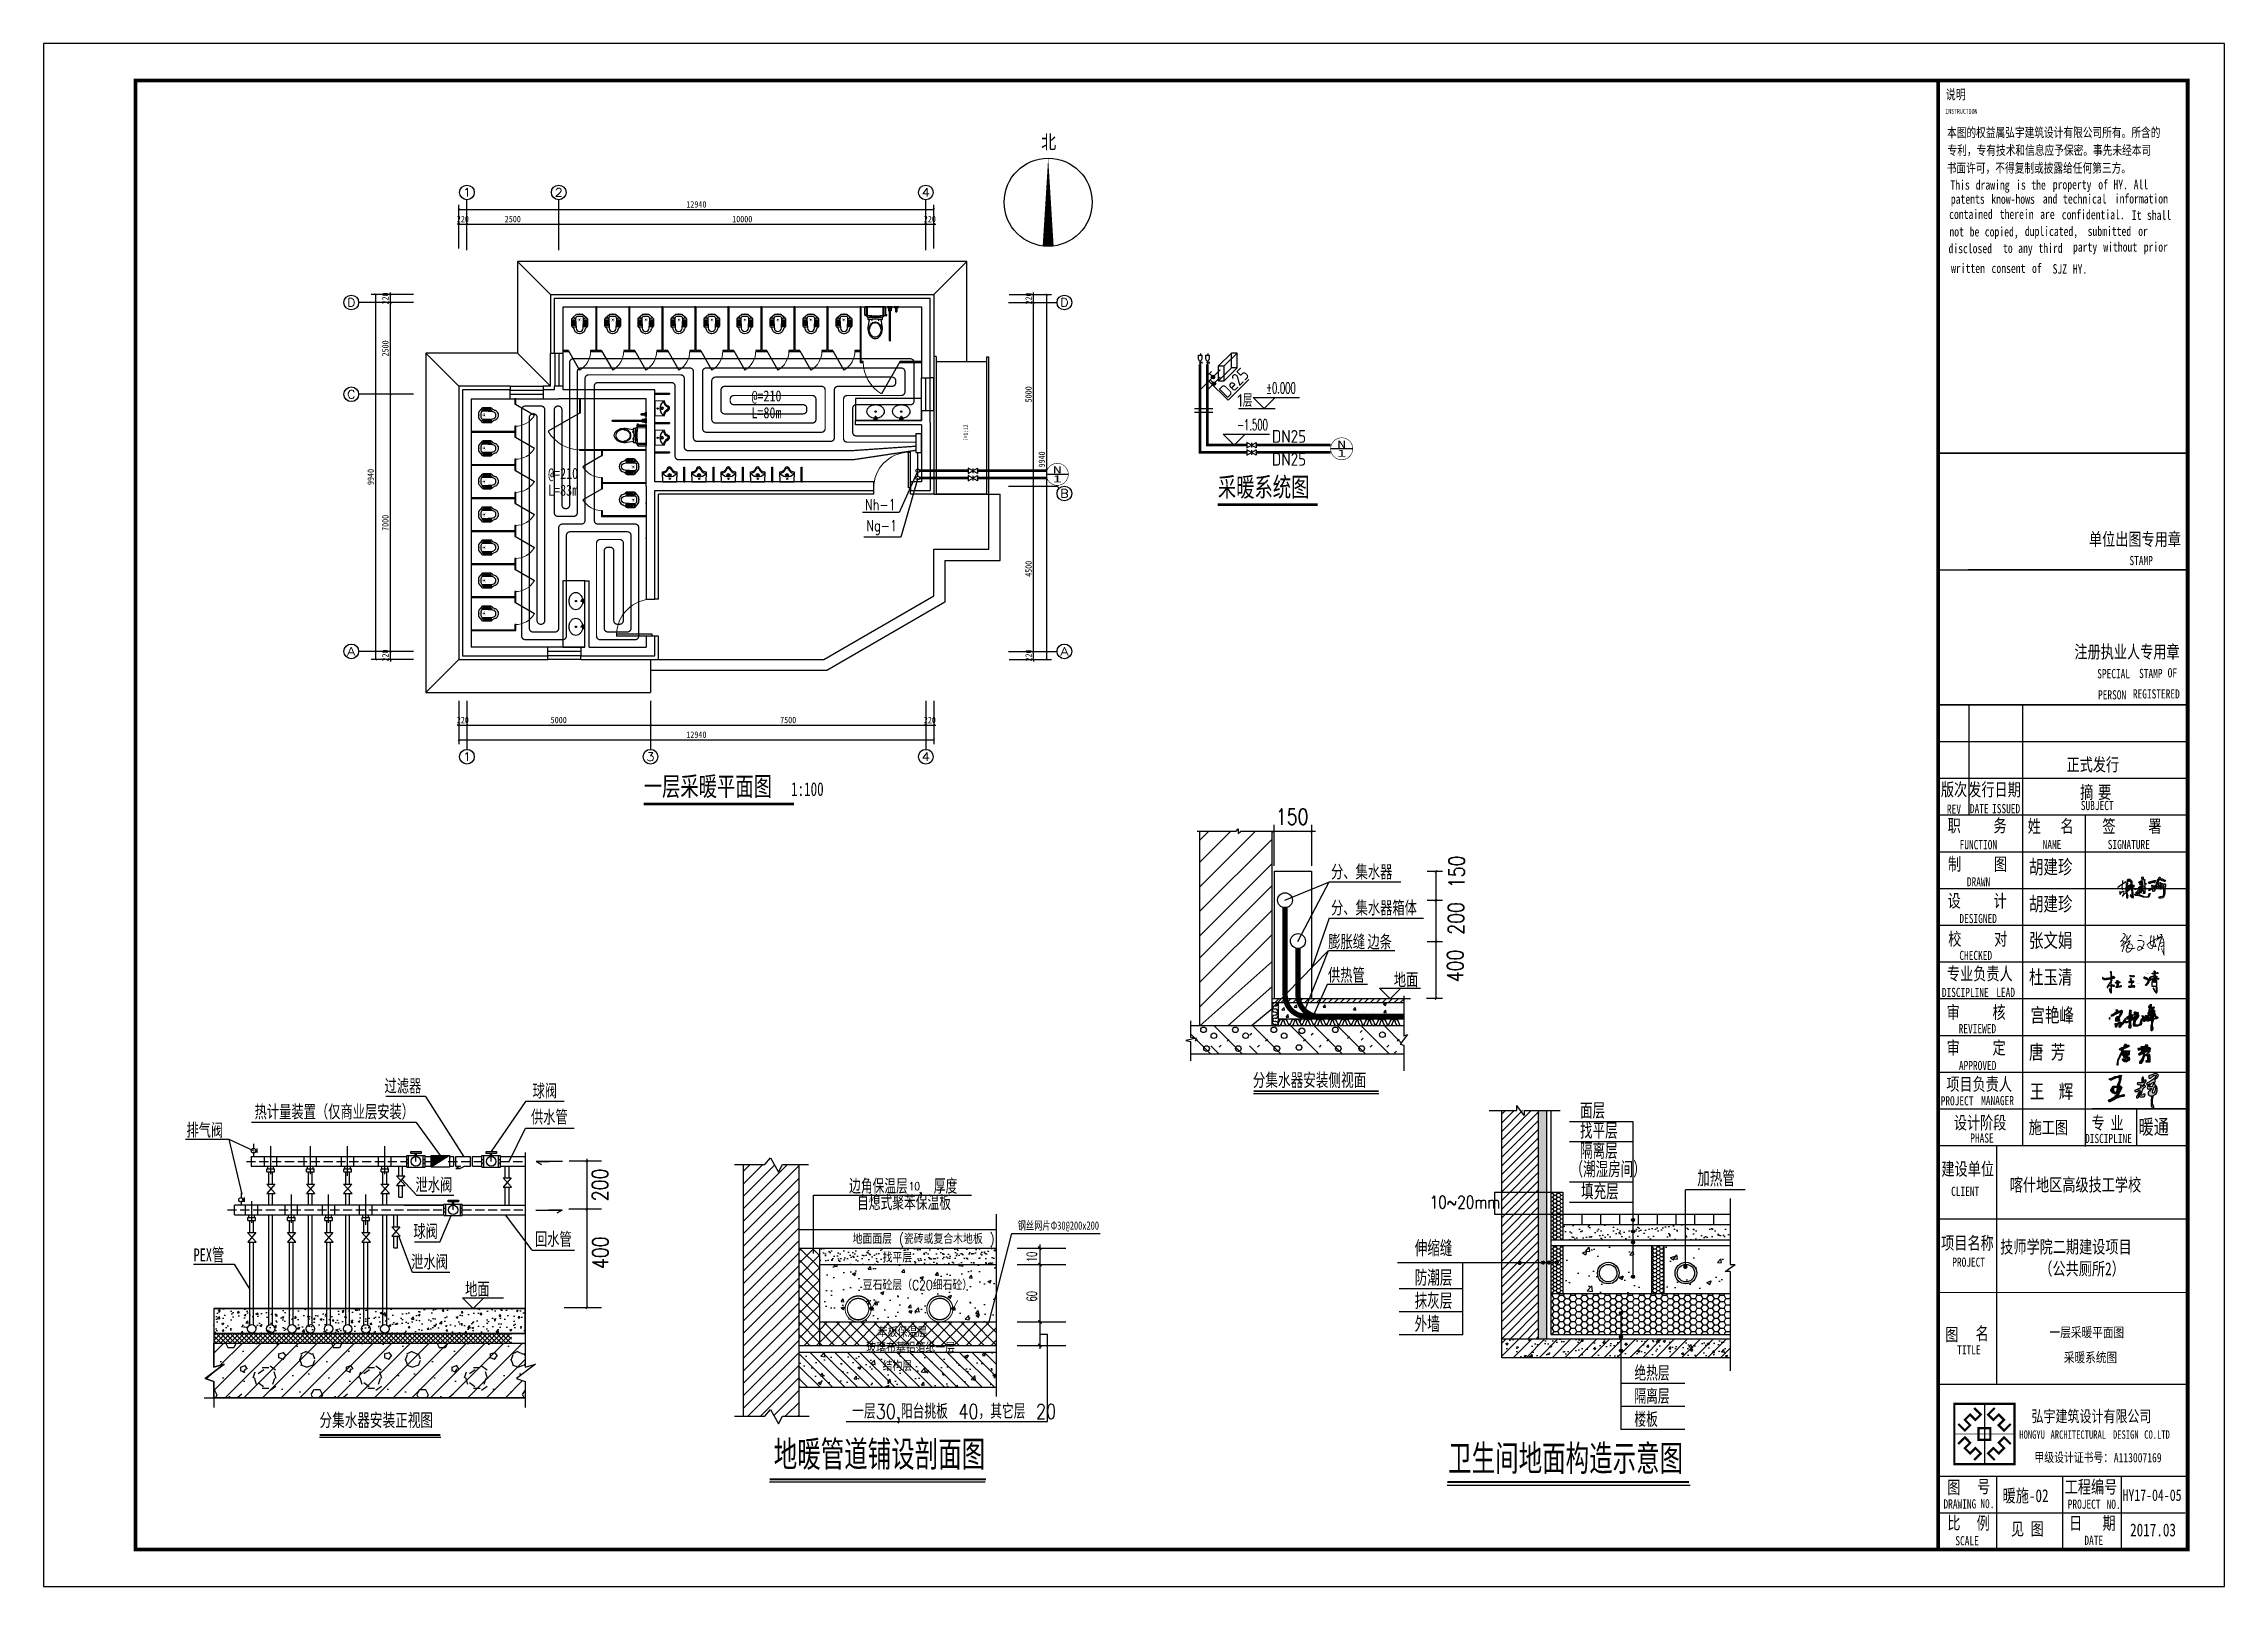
# Model space of a CAD drawing. Extents: x 57238 to 116638, y 270298 to 359907.
# Drawn here: x 57238 to 116638, y 270298 to 312298 of the extents above; entities that cross this region are included whole.
import ezdxf
from ezdxf.enums import TextEntityAlignment as Align

# ---------------------------------------------------------------- set-up
doc = ezdxf.new("R2010")
doc.units = 0
doc.header["$LTSCALE"] = 1000
doc.header["$MEASUREMENT"] = 0
doc.linetypes.add('CONTINOUS', pattern=[0])
doc.linetypes.add('DASH', pattern=[0.35, 0.25, -0.1])
for name, color, linetype in [('1-地暖', 7, 'Continuous'), ('1-标注-1', 7, 'Continuous'), ('101', 3, 'Continuous'), ('2', 1, 'Continuous'), ('AXIS', 3, 'Continuous'), ('AXIS_TEXT', 7, 'Continuous'), ('DIM-暖供水', 3, 'Continuous'), ('DIM-暖回水', 3, 'Continuous'), ('DIM_ELEV', 3, 'Continuous'), ('DIM_IDEN', 3, 'Continuous'), ('DIM_SYMB', 3, 'Continuous'), ('EQ-采暖分集水器', 7, 'Continuous'), ('GROUND', 2, 'Continuous'), ('LATRINE', 6, 'Continuous'), ('LVTRY', 6, 'Continuous'), ('PIPE-地暖回', 4, 'DASH'), ('PIPE-暖供支管', 4, 'Continuous'), ('PIPE-暖供水', 3, 'Continuous'), ('PIPE-暖回支管', 4, 'DASH'), ('PIPE-暖回水', 2, 'DASH'), ('PUB_TEXT', 7, 'Continuous'), ('SURFACE', 6, 'Continuous'), ('TEL_TEXT', 7, 'Continuous'), ('TEXT-地暖', 7, 'Continuous'), ('TH_TITLE', 7, 'Continuous'), ('TK', 126, 'Continuous'), ('VALVE-暖供支管', 7, 'Continuous'), ('VALVE-暖供水', 7, 'Continuous'), ('VALVE-暖回支管', 7, 'Continuous'), ('VALVE-暖回水', 7, 'Continuous'), ('VPIPE-暖供水', 3, 'Continuous'), ('VPIPE-暖回水', 2, 'Continuous'), ('WALL', 2, 'Continuous'), ('WINDOW', 4, 'Continuous'), ('图层1', 7, 'Continuous'), ('地暖层', 1, 'Continuous'), ('标注', 4, 'Continuous'), ('给水管', 231, 'Continuous')]:
    doc.layers.add(name, color=color, linetype=linetype)
doc.styles.add('-宋体', font='', dxfattribs={"width": 0.8})
doc.styles.add('1', font='txt.shx', dxfattribs={"width": 0.8, "bigfont": 'hztxt.shx'})
doc.styles.add('_HZTXT', font='txt.shx', dxfattribs={"width": 0.8, "bigfont": 'HZTXT.shx'})
doc.styles.add('_TCH_AXIS', font='COMPLEX', dxfattribs={"bigfont": 'GBCBIG'})
doc.styles.add('_THVAC_CIRCLE', font='', dxfattribs={"width": 0.8, "height": 3.5})
doc.styles.add('_THVAC_DIM', font='SIMPLEX', dxfattribs={"width": 0.8, "height": 3.5, "bigfont": 'HZTXT'})
doc.styles.add('_THVAC_FLOORDIM', font='', dxfattribs={"width": 0.8, "height": 3.5})
doc.styles.add('_THVAC_SERIAL', font='COMPLEX', dxfattribs={"width": 0.8, "height": 3.5, "bigfont": 'HZTXT'})
doc.styles.add('COMPLEX', font='COMPLEX')
doc.styles.add('DIM_FONT', font='SIMPLEX', dxfattribs={"width": 0.7, "bigfont": 'GBCBIG'})
doc.styles.add('HT_T3', font='simhei.ttf', dxfattribs={"width": 0.8})
doc.styles.add('ROMANS', font='romans__.ttf')
doc.styles.add('ST64F', font='simhei.ttf', dxfattribs={"height": 600})
doc.styles.get("Standard").update_dxf_attribs({"font": 'gbenor.shx', "bigfont": 'gbcbig.shx'})
doc.styles.add('黑体', font='simhei.ttf', dxfattribs={"width": 0.7})
doc.styles.get('-宋体').set_extended_font_data('SimSun')
doc.styles.get('_THVAC_CIRCLE').set_extended_font_data('SimSun')
doc.styles.get('_THVAC_FLOORDIM').set_extended_font_data('SimSun')
doc.dimstyles.new('_TCH_ARCH&&50', dxfattribs={"dimtxt": 175, "dimasz": 50, "dimexe": 125, "dimexo": 150, "dimgap": 50, "dimtad": 1, "dimdec": 0, "dimzin": 0, "dimdsep": 46, "dimtxsty": 'HT_T3', "dimblk": 'ARCHTICK', "dimcen": 0.09, "dimclrt": 7, "dimazin": 2, "dimtfac": 1, "dimtdec": 0, "dimtix": 1, "dimtmove": 2, "dimatfit": 3, "dimfxl": 0, "dimtolj": 1, "dimtzin": 0, "dimarcsym": 0})
pattern_1 = [(45, (1712124.48, 116222.34), (-169.7056, 169.7056), []), (135, (1712124.48, 116222.34), (-169.7056, -169.7056), [])]
pattern_2 = [(0, (1790823.19, 88118.367), (93.63456, 54.059926), [62.42304, -124.84608]), (120, (1790823.19, 88118.367), (-93.63455, 54.059945), [62.42304, -124.84608]), (60, (1790823.19, 88118.367), (1e-05, 108.11987), [-124.84608, 62.42304])]
pattern_3 = [(0, (2630850.701, 157547.938), (0, 4.768426667), [3.467946667, -1.30048]), (90, (2630850.701, 157547.938), (-4.768426667, 3e-16), [3.467946667, -1.30048])]
pattern_4 = [(0, (2631020.612, 157547.938), (0, 4.768426667), [3.467946667, -1.30048]), (90, (2631020.612, 157547.938), (-4.768426667, 3e-16), [3.467946667, -1.30048])]

msp = doc.modelspace()

# ---------------------------------------------------------------- texts
at = {"style": '-宋体', "width": 0.8}
for s, p in [('一层采暖平面图', (111875.4, 277082.4)), ('采暖系统图', (112265, 276398.4))]:
    msp.add_text(s, height=266.07, dxfattribs=at).set_placement(p)
at = {"color": 7, "linetype": 'Continuous', "style": '_HZTXT', "width": 0.8}
for s, p in [('地暖管道铺设剖面图', (77123.9, 273473.7)), ('卫生间地面构造示意图', (95494.6, 273359.3))]:
    msp.add_text(s, height=800, dxfattribs=at).set_placement(p)
at = {"layer": 'DIM-暖供水', "color": 7, "style": '_THVAC_SERIAL', "width": 0.752941}
msp.add_text('Ng-1', height=297.5, dxfattribs=at).set_placement((79646.7, 299028.6))
at = {"layer": 'DIM-暖回水', "color": 7, "style": '_THVAC_SERIAL', "width": 0.752941}
msp.add_text('Nh-1', height=297.5, dxfattribs=at).set_placement((79609.7, 299599.7))
at = {"layer": 'DIM_ELEV', "color": 7, "style": '_THVAC_DIM', "width": 0.564706}
for s, p in [('%%p0.000', (90537.7, 302773.6)), ('-1.500', (89748.7, 301773.6))]:
    msp.add_text(s, height=297.5, dxfattribs=at).set_placement(p)
at = {"layer": 'DIM_IDEN', "color": 7, "style": '_THVAC_CIRCLE', "width": 2.197266}
for s, p, p2 in [('N', (92474.9, 301292.8), (92716.4, 301292.8)), ('1', (92474.9, 301051.3), (92716.4, 301051.3)), ('N', (84727.2, 300596.5), (84968.7, 300596.5)), ('1', (84727.2, 300355), (84968.7, 300355))]:
    msp.add_text(s, height=193.2, dxfattribs=at).set_placement(p, p2, align=Align.FIT)
at = {"layer": 'DIM_SYMB', "color": 7, "style": '黑体', "width": 0.7}
msp.add_text('i=1:12', height=130.7, rotation=90, dxfattribs=at).set_placement((82420.8, 301482.5))
at = {"layer": 'PUB_TEXT'}
for s, height, style, width, p in [('北', 379.7, '-宋体', 0.8, (84406.6, 309430.5)), ('采暖系统图', 522.78, '黑体', 0.7, (89221.2, 299965.2)), ('一层采暖平面图', 522.78, '黑体', 0.7, (73583.6, 291816.6)), ('1:100', 373.42, '黑体', 0.7, (77596.1, 291816.6))]:
    msp.add_text(s, height=height, dxfattribs=dict(at, style=style, width=width)).set_placement(p)
at = {"layer": 'TEXT-地暖'}
msp.add_text('De25', height=350, rotation=45, dxfattribs=at).set_placement((89469.6, 302624.3))
at = {"layer": 'TEXT-地暖', "style": '_THVAC_FLOORDIM', "width": 0.8}
for s, p in [('@=210', (76518.5, 302558.4)), ('L=80m', (76518.5, 302100.7)), ('@=210', (70979.3, 300448.6)), ('L=83m', (70979.3, 299990.9))]:
    msp.add_text(s, height=300, dxfattribs=at).set_placement(p)
at = {"layer": 'TEXT-地暖'}
for s, p in [('1层', (89750.7, 302409.2)), ('DN25', (90692.4, 301431.1)), ('DN25', (90692.4, 300807.6))]:
    msp.add_text(s, height=350, dxfattribs=at).set_placement(p)
at = {"layer": 'TK', "color": 3, "style": '-宋体', "width": 0.75}
msp.add_text('暖施-02', height=350, dxfattribs=at).set_placement((110597.4, 272591.8))

# ---------------------------------------------------------------- blocks, each defined once
blk = doc.blocks.new('给排水-BGAO')
at = {"color": 1, "linetype": 'CONTINOUS'}
for p, q in [((9.57, 0), (0, 0)), ((2.32, 2.5), (11.92, 2.5))]:
    blk.add_line(p, q, dxfattribs=at)
at = {"color": 1, "linetype": 'Continuous'}
for q in [(2.32, 2.5), (7.32, 2.5)]:
    blk.add_line((4.82, 0), q, dxfattribs=at)
blk = doc.blocks.new('fefefew')
h = blk.add_hatch()
h.set_pattern_fill('AN33C', color=256, scale=719.636547, style=0)
h.set_pattern_definition([(50, (1182591.44, 64187.87), (516.16664, -45.1587), [53.9727, -593.7002]), (355, (1182591.44, 64187.9), (-99.8505, 541.305), [43.1782, -474.9601]), (100.4514, (1182634.45, 64184.1), (416.3165, 496.1459), [45.8698, -504.5675]), (46.1842, (1182591.44, 64331.8), (768.0257, -119.1135), [80.959, -890.5502]), (96.6356, (1182655.44, 64321.9), (672.6174, 701.0108), [68.8047, -756.851]), (351.1842, (1182591.44, 64331.8), (672.617, 701.0113), [64.7673, -712.4402]), (21, (1182663.4, 64295.8), (429.5561, -289.7393), [53.9727, -593.7002]), (326, (1182663.4, 64295.8), (175.0986, 521.8445), [43.1782, -474.9601]), (71.4514, (1182699.2, 64271.7), (604.6549, 232.1047), [45.8698, -504.5675]), (37.5, (1182591.44, 64187.87), (8.75068, 239.56258), [0, -469.20303, 0, -482.1565, 0, -476.7592]), (7.5, (1182591.44, 64187.87), (189.31445, 283.83308), [0, -274.90116, 0, -458.40848, 0, -181.70823]), (327.5, (1182430.96, 64187.87), (384.15813, -16.23131), [0, -179.90914, 0, -561.3165, 0, -744.82383]), (317.5, (1182359, 64187.87), (419.6821, 72.0392), [0, -233.8819, 0, -372.77173, 0, -528.93286])])
h.paths.add_polyline_path([(1404768, 206150), (1413246, 206150), (1413246, 206815), (1404768, 206815)])
h = blk.add_hatch()
h.set_pattern_fill('ANSI37', color=256, scale=719.636547, style=0)
h.set_pattern_definition([(45, (1494759.5, 248050), (-63.607485, 63.607485), []), (135, (1494759.5, 248050), (-63.607485, -63.607485), [])])
h.paths.add_polyline_path([(1404768, 205875), (1412876, 205875), (1412876, 206139), (1404768, 206139)])
h = blk.add_hatch()
h.set_pattern_fill('AN32C', color=256, scale=2878.546189, style=0)
h.set_pattern_definition([(360, (1427892, 217659.5), (1439.27, 2878.55), [0, -2878.55]), (360, (1426208, 217271), (1439.27, 2878.55), [0, -2878.55]), (360, (1427143.5, 217242), (1439.27, 2878.55), [0, -2878.55]), (360, (1428165.3, 218091.3), (1439.27, 2878.55), [0, -2878.55]), (360, (1426970.8, 217098.2), (1439.27, 2878.55), [0, -2878.55]), (360, (1428453.2, 219904.8), (1439.27, 2878.55), [0, -2878.55]), (360, (1427575.2, 219674.5), (1439.27, 2878.55), [0, -2878.55]), (360, (1428035.8, 219314.7), (1439.27, 2878.55), [0, -2878.55]), (360, (1425689.8, 219257), (1439.27, 2878.55), [0, -2878.55]), (360, (1427100.3, 219127.6), (1439.27, 2878.55), [0, -2878.55]), (360, (1426553.4, 218393.5), (1439.27, 2878.55), [0, -2878.55]), (360, (1426582.1, 217314), (1439.27, 2878.55), [0, -2878.55]), (360, (1427661.6, 217199), (1439.27, 2878.55), [0, -2878.55]), (360, (1428453.2, 218465.5), (1439.27, 2878.55), [0, -2878.55]), (360, (1425761.8, 218019.3), (1439.27, 2878.55), [0, -2878.55]), (360, (1426006.4, 218508.7), (1439.27, 2878.55), [0, -2878.55]), (360, (1427129, 218307.2), (1439.27, 2878.55), [0, -2878.55]), (360, (1426726, 217889.8), (1439.27, 2878.55), [0, -2878.55]), (360, (1426495.8, 218839.7), (1439.27, 2878.55), [0, -2878.55]), (360, (1426855.6, 219919.2), (1439.27, 2878.55), [0, -2878.55]), (360, (1425877, 217414.8), (1439.27, 2878.55), [0, -2878.55]), (360, (1427460, 219329), (1439.27, 2878.55), [0, -2878.55]), (360, (1426121.6, 219372.2), (1439.27, 2878.55), [0, -2878.55]), (360, (1425891.3, 219746.5), (1439.27, 2878.55), [0, -2878.55]), (130.6013, (1428276.38, 219003.51), (-7196.3654, 8635.6386), [126.38, -52951.39]), (18.435, (1428070.77, 219058.34), (7196.3655, 2878.546), [130.04, -18075.49]), (90, (1428070.8, 218935), (1439.27, 2878.546), [123.37, -5633.73]), (161.565, (1428194.13, 218893.85), (-7196.3655, 2878.546), [130.04, -18075.49]), (53.13, (1428194.13, 218893.85), (1439.273, 2878.546), [137.07, -14255.66]), (135, (1428303.8, 217427.2), (-1439.273, 2878.546), [116.3, -8025.45]), (45, (1428139.3, 217427.2), (1439.273, 2878.546), [116.3, -8025.45]), (135, (1428221.5, 217344.9), (-1439.273, 2878.546), [116.3, -8025.45]), (45, (1428221.5, 217344.9), (1439.273, 2878.546), [116.3, -8025.45]), (116.565, (1426919.3, 219360), (-0.0002, 5757.1), [153.25, -3065.06]), (180, (1426850.8, 219497), (-1439.27, 2878.55), [164.5, -2714.06]), (63.435, (1426617.8, 219360), (2e-06, 5757.1), [153.25, -3065.06]), (116.565, (1426686.3, 219222.8), (-0.0002, 5757.1), [153.25, -3065.06]), (360, (1426686.3, 219222.8), (1439.27, 2878.55), [164.5, -2714.06]), (63.435, (1426850.8, 219222.8), (2e-06, 5757.1), [153.25, -3065.06]), (107.10273, (1428002.23, 218386.68), (-4317.81913, 14392.731), [186.44, -78118.48]), (143.9726, (1427947.4, 218564.88), (-27346.1885, 20149.8233), [186.44, -38966.02]), (180, (1427796.6, 218674.5), (-1439.27, 2878.55), [178.2, -2700.35]), (36.0274, (1427467.64, 218564.88), (27346.1886, 20149.8231), [186.44, -38966.02]), (71.565, (1427412.8, 218400.4), (4317.819, 14392.731), [173.39, -18032.14]), (107.10273, (1427467.64, 218222.19), (-4317.81913, 14392.731), [186.44, -78118.48]), (143.9726, (1427618.42, 218112.53), (-27346.1885, 20149.8233), [186.44, -38966.02]), (360, (1427618.4, 218112.5), (1439.27, 2878.55), [178.2, -2700.35]), (36.0274, (1427796.62, 218112.53), (27346.1886, 20149.8231), [186.44, -38966.02]), (71.565, (1427947.4, 218222.2), (4317.819, 14392.731), [173.39, -18032.14]), (150.2551, (1428029.65, 219730), (-4317.8193, 2878.546), [110.51, -23097.07]), (90, (1427933.7, 219675.2), (1439.27, 2878.546), [109.66, -5647.43]), (29.7449, (1427933.7, 219675.17), (4317.8193, 2878.546), [110.51, -23097.07]), (116.565, (1427358, 217687.6), (-0.0002, 5757.1), [153.25, -3065.06]), (168.6901, (1427289.45, 217824.68), (-12953.458, 2878.546), [139.79, -29215.74]), (41.1859, (1427042.71, 217756.14), (35981.82725, 31664.0079), [145.71, -61053.02]), (90, (1427042.7, 217619), (1439.27, 2878.55), [137.07, -5620.02]), (138.8141, (1427152.37, 217523.12), (-35981.8268, 31664.0084), [145.71, -61053.02]), (16.69924, (1427152.37, 217523.12), (47496.012, 14392.7309), [143.11, -59962.7]), (60.9454, (1427289.45, 217564.24), (1439.2731, 2878.5462), [141.13, -59131.77]), (109.9831, (1426151.74, 218893.85), (-7196.3655, 20149.8233), [160.44, -67224.6]), (155.55605, (1426096.91, 219044.63), (-18710.5503, 8635.6384), [165.63, -69397.58]), (24.44395, (1425795.35, 219044.63), (18710.55025, 8635.63853), [165.63, -69397.58]), (70.0169, (1425740.52, 218893.85), (7196.3655, 20149.8233), [160.44, -67224.6]), (109.9831, (1425795.35, 218743.07), (-7196.3655, 20149.8233), [160.44, -67224.6]), (160.0169, (1425946.13, 218688.24), (-7196.3655, 2878.546), [160.44, -33532.08]), (19.9831, (1425946.13, 218688.24), (7196.3655, 2878.5462), [160.44, -33532.08]), (70.0169, (1426096.91, 218743.07), (7196.3655, 20149.8233), [160.44, -67224.6]), (122.0054, (1427220.9, 218633.4), (-1439.2733, 2878.546), [129.32, -27026.84]), (18.435, (1427029, 218701.95), (7196.3655, 2878.546), [130.04, -18075.49]), (90, (1427029, 218578.6), (1439.27, 2878.55), [123.37, -5633.73]), (161.565, (1427152.37, 218537.46), (-7196.3655, 2878.546), [130.04, -18075.49]), (54.4623, (1427152.37, 218537.46), (10074.9117, 14392.7309), [117.92, -49406.47]), (116.565, (1426384.8, 217934.3), (-0.0002, 5757.1), [153.25, -3065.06]), (180, (1426316.2, 218071.4), (-1439.27, 2878.55), [150.78, -2727.77]), (59.0362, (1426083.2, 217934.34), (1439.273, 2878.5462), [159.85, -33409.47]), (120.9638, (1426165.44, 217797.26), (-1439.2733, 2878.546), [159.85, -33409.47]), (360, (1426165.4, 217797.3), (1439.27, 2878.55), [150.78, -2727.77]), (63.435, (1426316.2, 217797.3), (2e-06, 5757.1), [153.25, -3065.06])])
h.paths.add_polyline_path([(1404768, 205875), (1413246, 205875), (1413246, 205223), (1413530, 205306), (1413009, 204913), (1413246, 204835), (1413246, 204387), (1404768, 204387), (1404768, 204835), (1404531, 204913), (1405053, 205306), (1404768, 205223)])
h = blk.add_hatch()
h.set_pattern_fill('ANSI31', color=256, scale=2878.546189, style=0)
h.set_pattern_definition([(45, (1427042.7, 218537.46), (-254.43, 254.43), [])])
h.paths.add_polyline_path([(1404768, 205875), (1413246, 205875), (1413246, 205223), (1413530, 205306), (1413009, 204913), (1413246, 204835), (1413246, 204387), (1404768, 204387), (1404768, 204835), (1404531, 204913), (1405053, 205306), (1404768, 205223)])
at = {"layer": '地暖层'}
blk.add_hatch(color=2, dxfattribs=at).paths.add_polyline_path([(1410686, 210669), (1411188, 210980), (1410686, 210980)])
for p, q in [((1410536, 212586), (1409452, 212586)), ((1410536, 212586), (1411573, 210948)), ((1413253, 212453), (1412325, 211091)), ((1414311, 212453), (1413253, 212453)), ((1410277, 211886), (1405797, 211886)), ((1410277, 211886), (1410937, 210980)), ((1412808, 210825), (1413260, 211729)), ((1413260, 211729), (1414587, 211729)), ((1403993, 211430), (1405176, 211430)), ((1405176, 211430), (1405529, 209929)), ((1405176, 211430), (1405837, 211118)), ((1405781, 210954), (1405781, 210695)), ((1405781, 210954), (1410021, 210954)), ((1405850, 211300), (1405850, 211145)), ((1405850, 211083), (1405850, 210960)), ((1405938, 211114), (1405880, 211114)), ((1405938, 211173), (1405938, 211055)), ((1406147, 210694), (1406147, 210954)), ((1406317, 210472), (1406317, 211242)), ((1406487, 210694), (1406487, 210954)), ((1407228, 210694), (1407228, 210954)), ((1407398, 210472), (1407398, 211242)), ((1407568, 210694), (1407568, 210954)), ((1408242, 210694), (1408242, 210954)), ((1408412, 210472), (1408412, 211242)), ((1408582, 210694), (1408582, 210954)), ((1409256, 210694), (1409256, 210954)), ((1409426, 210472), (1409426, 211242)), ((1409596, 210694), (1409596, 210954)), ((1410019, 210954), (1410021, 210954)), ((1410021, 210980), (1410523, 210980)), ((1410021, 210669), (1410021, 210980)), ((1410021, 210877), (1410073, 210877)), ((1410073, 210669), (1410073, 210980)), ((1410132, 211042), (1410132, 211091)), ((1410132, 211091), (1410417, 211091)), ((1410417, 211042), (1410132, 211042)), ((1410255, 210952), (1410255, 211042)), ((1410272, 210825), (1410272, 211042)), ((1410291, 210952), (1410291, 211042)), ((1410417, 211091), (1410417, 211042)), ((1410471, 210669), (1410471, 210980)), ((1410471, 210877), (1410523, 210877)), ((1410523, 210669), (1410523, 210980)), ((1410523, 210954), (1410686, 210954)), ((1411188, 210954), (1411296, 210954)), ((1411296, 210954), (1411296, 210695)), ((1411351, 210948), (1411351, 210698)), ((1411759, 210948), (1411351, 210948)), ((1411759, 210698), (1411759, 210948)), ((1411809, 210695), (1411809, 210954)), ((1411809, 210954), (1412072, 210954)), ((1412070, 210954), (1412072, 210954)), ((1412072, 210980), (1412574, 210980)), ((1412072, 210669), (1412072, 210980)), ((1412072, 210877), (1412124, 210877)), ((1412124, 210669), (1412124, 210980)), ((1412183, 211042), (1412183, 211091)), ((1412183, 211091), (1412468, 211091)), ((1412468, 211042), (1412183, 211042)), ((1412306, 210952), (1412306, 211042)), ((1412323, 210825), (1412323, 211042)), ((1412342, 210952), (1412342, 211042)), ((1412468, 211091), (1412468, 211042)), ((1412522, 210669), (1412522, 210980)), ((1412522, 210877), (1412574, 210877)), ((1412574, 210669), (1412574, 210980)), ((1412574, 210954), (1413246, 210954)), ((1413246, 211064), (1413246, 205223)), ((1414930, 210898), (1414930, 206836)), ((1405781, 210695), (1410021, 210695)), ((1406213, 210620), (1406421, 210620)), ((1406213, 210536), (1406213, 210620)), ((1406213, 210536), (1406421, 210536)), ((1406239, 210620), (1406239, 210695)), ((1406265, 210206), (1406265, 210536)), ((1406317, 210536), (1406317, 210825)), ((1406369, 210206), (1406369, 210536)), ((1406395, 210620), (1406395, 210695)), ((1406421, 210536), (1406421, 210620)), ((1407294, 210620), (1407502, 210620)), ((1407294, 210536), (1407294, 210620)), ((1407294, 210536), (1407502, 210536)), ((1407320, 210620), (1407320, 210695)), ((1407346, 210206), (1407346, 210536)), ((1407398, 210536), (1407398, 210825)), ((1407450, 210206), (1407450, 210536)), ((1407476, 210620), (1407476, 210695)), ((1407502, 210536), (1407502, 210620)), ((1408308, 210536), (1408308, 210620)), ((1408308, 210620), (1408516, 210620)), ((1408308, 210536), (1408516, 210536)), ((1408334, 210620), (1408334, 210695)), ((1408360, 210206), (1408360, 210536)), ((1408412, 210429), (1408412, 210825)), ((1408464, 210206), (1408464, 210536)), ((1408490, 210620), (1408490, 210695)), ((1408516, 210536), (1408516, 210620)), ((1409322, 210536), (1409322, 210620)), ((1409322, 210620), (1409529, 210620)), ((1409322, 210536), (1409529, 210536)), ((1409348, 210620), (1409348, 210695)), ((1409374, 210206), (1409374, 210536)), ((1409478, 210206), (1409478, 210536)), ((1409504, 210620), (1409504, 210695)), ((1409529, 210536), (1409529, 210620)), ((1409978, 210169), (1409745, 210428)), ((1409745, 210428), (1409966, 210428)), ((1409966, 210428), (1409746, 210169)), ((1409803, 210428), (1409803, 210695)), ((1409907, 210428), (1409907, 210695)), ((1410019, 210825), (1410021, 210825)), ((1410019, 210695), (1410021, 210695)), ((1410021, 210773), (1410073, 210773)), ((1410021, 210669), (1410523, 210669)), ((1410471, 210773), (1410523, 210773)), ((1410523, 210695), (1410686, 210695)), ((1411188, 210825), (1411376, 210825)), ((1411188, 210695), (1411296, 210695)), ((1411351, 210698), (1411487, 210698)), ((1411487, 210698), (1411359, 210628)), ((1411359, 210628), (1411464, 210628)), ((1411464, 210628), (1411592, 210698)), ((1411592, 210698), (1411758, 210698)), ((1411809, 210695), (1412072, 210695)), ((1412070, 210825), (1412072, 210825)), ((1412070, 210695), (1412072, 210695)), ((1412072, 210773), (1412124, 210773)), ((1412072, 210669), (1412574, 210669)), ((1412522, 210773), (1412574, 210773)), ((1412574, 210695), (1413246, 210695)), ((1412880, 210122), (1412646, 210380)), ((1412646, 210380), (1412867, 210380)), ((1412867, 210380), (1412647, 210122)), ((1412705, 210380), (1412705, 210695)), ((1412808, 210380), (1412808, 210695)), ((1413546, 210820), (1413904, 210820)), ((1414262, 210820), (1413546, 210820)), ((1413546, 210820), (1413725, 210820)), ((1413546, 210820), (1413689, 210737)), ((1415331, 210830), (1414444, 210830)), ((1405509, 209964), (1405509, 209810)), ((1405509, 209748), (1405509, 209625)), ((1405597, 209779), (1405540, 209779)), ((1405597, 209838), (1405597, 209720)), ((1405799, 209149), (1405799, 209744)), ((1406440, 209947), (1406207, 210206)), ((1406207, 210206), (1406428, 210206)), ((1406428, 210206), (1406208, 209947)), ((1406208, 209947), (1406440, 209947)), ((1406265, 209632), (1406265, 209947)), ((1406369, 209632), (1406369, 209947)), ((1406880, 209149), (1406880, 209920)), ((1407521, 209947), (1407288, 210206)), ((1407288, 210206), (1407509, 210206)), ((1407509, 210206), (1407289, 209947)), ((1407289, 209947), (1407521, 209947)), ((1407346, 209632), (1407346, 209947)), ((1407450, 209632), (1407450, 209947)), ((1407894, 209149), (1407894, 209920)), ((1408535, 209947), (1408302, 210206)), ((1408302, 210206), (1408523, 210206)), ((1408523, 210206), (1408303, 209947)), ((1408303, 209947), (1408535, 209947)), ((1408360, 209632), (1408360, 209947)), ((1408464, 209632), (1408464, 209947)), ((1408908, 209149), (1408908, 209920)), ((1409549, 209947), (1409316, 210206)), ((1409316, 210206), (1409537, 210206)), ((1409537, 210206), (1409317, 209947)), ((1409317, 209947), (1409549, 209947)), ((1409374, 209632), (1409374, 209947)), ((1409478, 209632), (1409478, 209947)), ((1409746, 210169), (1409978, 210169)), ((1409803, 209854), (1409803, 210169)), ((1409803, 209854), (1409907, 209854)), ((1409907, 209854), (1409907, 210169)), ((1411309, 209894), (1410295, 209894)), ((1411146, 209769), (1411431, 209771)), ((1411146, 209720), (1411146, 209769)), ((1411431, 209722), (1411146, 209720)), ((1411269, 209630), (1411269, 209720)), ((1411286, 209503), (1411286, 209721)), ((1411305, 209630), (1411305, 209720)), ((1411431, 209771), (1411431, 209722)), ((1412647, 210122), (1412880, 210122)), ((1412705, 209632), (1412705, 210122)), ((1412808, 209632), (1412808, 210122)), ((1405329, 209373), (1405329, 209632)), ((1411035, 209632), (1405329, 209632)), ((1405329, 209373), (1411035, 209373)), ((1405629, 209372), (1405629, 209632)), ((1405695, 209213), (1405695, 209298)), ((1405695, 209298), (1405903, 209298)), ((1405695, 209213), (1405903, 209213)), ((1405721, 209298), (1405721, 209373)), ((1405747, 208884), (1405747, 209213)), ((1405799, 209213), (1405799, 209503)), ((1405851, 208884), (1405851, 209213)), ((1405877, 209298), (1405877, 209373)), ((1405903, 209213), (1405903, 209298)), ((1405969, 209372), (1405969, 209632)), ((1406265, 206367), (1406265, 209373)), ((1406369, 206367), (1406369, 209373)), ((1406710, 209372), (1406710, 209632)), ((1406776, 209213), (1406776, 209298)), ((1406776, 209298), (1406984, 209298)), ((1406776, 209213), (1406984, 209213)), ((1406802, 209298), (1406802, 209373)), ((1406828, 208884), (1406828, 209213)), ((1406880, 209213), (1406880, 209503)), ((1406932, 208884), (1406932, 209213)), ((1406958, 209298), (1406958, 209373)), ((1406984, 209213), (1406984, 209298)), ((1407050, 209372), (1407050, 209632)), ((1407346, 206367), (1407346, 209373)), ((1407450, 206367), (1407450, 209373)), ((1407724, 209372), (1407724, 209632)), ((1407790, 209213), (1407790, 209298)), ((1407790, 209298), (1407997, 209298)), ((1407790, 209213), (1407997, 209213)), ((1407816, 209298), (1407816, 209373)), ((1407842, 208884), (1407842, 209213)), ((1407894, 209213), (1407894, 209503)), ((1407946, 208884), (1407946, 209213)), ((1407972, 209298), (1407972, 209373)), ((1407997, 209213), (1407997, 209298)), ((1408063, 209372), (1408063, 209632)), ((1408360, 206367), (1408360, 209373)), ((1408464, 206367), (1408464, 209373)), ((1408738, 209372), (1408738, 209632)), ((1408804, 209298), (1409011, 209298)), ((1408804, 209213), (1408804, 209298)), ((1408804, 209213), (1409011, 209213)), ((1408830, 209298), (1408830, 209373)), ((1408856, 208884), (1408856, 209213)), ((1408908, 209101), (1408908, 209503)), ((1408960, 208884), (1408960, 209213)), ((1408985, 209298), (1408985, 209373)), ((1409011, 209213), (1409011, 209298)), ((1409077, 209372), (1409077, 209632)), ((1409374, 206367), (1409374, 209373)), ((1409478, 206367), (1409478, 209373)), ((1409672, 209043), (1409672, 209373)), ((1409775, 209043), (1409775, 209373)), ((1409953, 209632), (1411035, 209632)), ((1410196, 209503), (1410367, 209503)), ((1410926, 208627), (1411233, 209347)), ((1411035, 209347), (1411035, 209658)), ((1411035, 209658), (1411536, 209658)), ((1411035, 209554), (1411087, 209554)), ((1411035, 209451), (1411087, 209451)), ((1411035, 209347), (1411536, 209347)), ((1411087, 209347), (1411087, 209658)), ((1411485, 209347), (1411485, 209658)), ((1411485, 209554), (1411536, 209554)), ((1411485, 209451), (1411536, 209451)), ((1411536, 209347), (1411536, 209658)), ((1411536, 209632), (1413246, 209632)), ((1411536, 209373), (1413246, 209373)), ((1412705, 209632), (1412808, 209632)), ((1413436, 208404), (1412714, 209373)), ((1413538, 209495), (1414254, 209495)), ((1414254, 209495), (1413896, 209495)), ((1414254, 209495), (1414075, 209495)), ((1414254, 209495), (1414111, 209411)), ((1415331, 209523), (1414438, 209523)), ((1405922, 208625), (1405689, 208884)), ((1405689, 208884), (1405910, 208884)), ((1405910, 208884), (1405690, 208625)), ((1405690, 208625), (1405922, 208625)), ((1405747, 208884), (1405747, 208915)), ((1405747, 206367), (1405747, 208625)), ((1405851, 208884), (1405851, 208915)), ((1405851, 206367), (1405851, 208625)), ((1407003, 208625), (1406770, 208884)), ((1406770, 208884), (1406991, 208884)), ((1406991, 208884), (1406771, 208625)), ((1406771, 208625), (1407003, 208625)), ((1406828, 208884), (1406828, 208915)), ((1406828, 206379), (1406828, 208625)), ((1406932, 208884), (1406932, 208915)), ((1406932, 206374), (1406932, 208625)), ((1408017, 208625), (1407784, 208884)), ((1407784, 208884), (1408005, 208884)), ((1408005, 208884), (1407785, 208625)), ((1407785, 208625), (1408017, 208625)), ((1407842, 208884), (1407842, 208915)), ((1407842, 206376), (1407842, 208625)), ((1407946, 208884), (1407946, 208915)), ((1407946, 206352), (1407946, 208625)), ((1409019, 208884), (1408798, 208625)), ((1409031, 208625), (1408798, 208884)), ((1408798, 208884), (1409019, 208884)), ((1408798, 208625), (1409031, 208625)), ((1408856, 208884), (1408856, 208915)), ((1408856, 206367), (1408856, 208625)), ((1408960, 208884), (1408960, 208915)), ((1408960, 206367), (1408960, 208625)), ((1409847, 208784), (1409614, 209043)), ((1409835, 209043), (1409614, 208784)), ((1409614, 209043), (1409835, 209043)), ((1409614, 208784), (1409847, 208784)), ((1409672, 208469), (1409672, 208784)), ((1409775, 208469), (1409775, 208784)), ((1410926, 208627), (1410238, 208627)), ((1404214, 208030), (1405322, 208030)), ((1405322, 208030), (1405747, 207340)), ((1409672, 208469), (1409775, 208469)), ((1413436, 208404), (1414588, 208404)), ((1411193, 207797), (1410178, 207797)), ((1404768, 206815), (1404768, 205223)), ((1404772, 206815), (1413249, 206815)), ((1415331, 206833), (1414308, 206833)), ((1404768, 206150), (1413246, 206150)), ((1404768, 206139), (1413246, 206139)), ((1404768, 205875), (1413246, 205875)), ((1405053, 205306), (1404531, 204913)), ((1404768, 205223), (1405053, 205306)), ((1413530, 205306), (1413009, 204913)), ((1413246, 205223), (1413530, 205306)), ((1404507, 204387), (1413246, 204387)), ((1404531, 204913), (1404768, 204835)), ((1404768, 204835), (1404768, 204123)), ((1413009, 204913), (1413246, 204835)), ((1413246, 204835), (1413246, 204123)), ((1410950, 203304), (1407648, 203304))]:
    blk.add_line(p, q)
at = {"linetype": 'DASH'}
for p, q in [((1405656, 210825), (1410021, 210825)), ((1410523, 210825), (1410686, 210825)), ((1411152, 210825), (1412072, 210825)), ((1412574, 210825), (1413246, 210825)), ((1405138, 209503), (1411035, 209503)), ((1411536, 209503), (1413246, 209503))]:
    blk.add_line(p, q, dxfattribs=at)
for points, const_width in [([(1414902, 210802), (1414960, 210860)], 25.5), ([(1414902, 209494), (1414960, 209552)], 25.5), ([(1414902, 206808), (1414960, 206866)], 25.5), ([(1410941, 203375), (1407648, 203375)], 46.1)]:
    blk.add_lwpolyline(points, dxfattribs=dict(const_width=const_width))
blk.add_lwpolyline([(1404768, 206150), (1413246, 206150), (1413246, 206815), (1404768, 206815)], close=True)
blk.add_lwpolyline([(1404768, 205875), (1413246, 205875), (1413246, 205223), (1413530, 205306), (1413009, 204913), (1413246, 204835), (1413246, 204387), (1404768, 204387), (1404768, 204835), (1404531, 204913), (1405053, 205306), (1404768, 205223), (1404768, 205875)])
for centre, radius in [((1405849, 211114), 62), ((1410272, 210825), 129), ((1412323, 210825), 129), ((1405509, 209779), 62), ((1411286, 209503), 129), ((1405799, 206265), 115), ((1406317, 206265), 115), ((1406895, 206265), 115), ((1407398, 206265), 115), ((1407894, 206265), 115), ((1408412, 206265), 115), ((1408908, 206265), 115), ((1409426, 206265), 115)]:
    blk.add_circle(centre, radius)
at = {"layer": '地暖层', "color": 2}
for p, q in [((1411188, 210980), (1410686, 210669)), ((1410295, 209894), (1409893, 210343)), ((1410178, 207797), (1409807, 208784))]:
    blk.add_line(p, q, dxfattribs=at)
blk.add_lwpolyline([(1410686, 210980), (1411188, 210980), (1411188, 210669), (1410686, 210669)], close=True, dxfattribs=at)
at = {"layer": '标注', "xscale": 115.7728248662319, "yscale": 115.7728248662319, "zscale": 115.7728248662319, "rotation": 359.9999953942416}
blk.add_blockref('给排水-BGAO', (1411275, 206819), dxfattribs=at)
at = {"style": 'ST64F', "width": 0.7}
for s, height, p in [('过滤器', 349.8, (1409417, 212706)), ('球阀', 349.8, (1413449, 212573)), ('热计量装置（仅商业层安装）', 349.82, (1405878, 212005)), ('供水管', 349.8, (1413404, 211860)), ('排气阀', 349.8, (1404021, 211504)), ('泄水阀', 349.8, (1410260, 210014)), ('球阀', 349.8, (1410202, 208747)), ('PEX管', 349.8, (1404217, 208104)), ('回水管', 349.8, (1413515, 208535)), ('泄水阀', 349.8, (1410143, 207917)), ('地面', 349.8, (1411611, 207176))]:
    blk.add_text(s, height=height, dxfattribs=at).set_placement(p)
at = {"style": 'DIM_FONT', "width": 0.8}
for s, p in [('200', (1415501, 209740)), ('400', (1415512, 207892))]:
    blk.add_text(s, height=431.8, rotation=90, dxfattribs=at).set_placement(p)
at = {"layer": 'TEL_TEXT', "style": 'ST64F', "width": 0.7}
blk.add_text('分集水器安装正视图', height=359.8, dxfattribs=at).set_placement((1407646, 203601))
blk = doc.blocks.new('_DIMX')
blk.add_line((-150, 0), (150, 0))
at = {"const_width": 50}
blk.add_lwpolyline([(-70, -70), (70, 70)], dxfattribs=at)
blk = doc.blocks.new('vfsdesa')
at = {"ltscale": 9787.034706}
h = blk.add_hatch(dxfattribs=at)
h.set_pattern_fill('ANSI31', color=256, scale=1920, style=0)
h.set_pattern_definition([(45, (1712521.82, 116222.34), (-169.7056, 169.7056), [])])
h.paths.add_polyline_path([(1716291, 82672), (1715842, 82672), (1715728, 82462), (1715509, 82858), (1715356, 82672), (1714780, 82672), (1714780, 75820), (1715356, 75820), (1715509, 76006), (1715728, 75611), (1715842, 75820), (1716291, 75820)])
h = blk.add_hatch(dxfattribs=at)
h.set_pattern_fill('ANSI37', color=256, scale=1920, style=0)
h.set_pattern_definition(pattern_1)
h.paths.add_polyline_path([(1716846, 80400), (1716291, 80400), (1716291, 77750), (1716846, 77750)])
h = blk.add_hatch(dxfattribs=at)
h.set_pattern_fill('AR-SAND', color=256, scale=128, style=0)
h.set_pattern_definition([(37.5, (1713078.42, 116222.34), (-8.0631, 246.6334), [0, -194.56, 0, -217.6, 0, -208]), (7.5, (1713078.42, 116222.34), (226.5314, 361.2347), [0, -104.96, 0, -175.36, 0, -67.2]), (327.5, (1712920.98, 116222.34), (398.6102, 0.7244), [0, -64, 0, -230.4, 0, -300.8]), (317.5, (1712920.98, 116222.34), (384.7842, 112.3425), [0, -32, 0, -151.04, 0, -172.8])])
h.paths.add_polyline_path([(1716846, 80400), (1716846, 79952), (1721663, 79952), (1721663, 80400)])
h.paths.add_polyline_path([(1718520, 79950), (1719253, 79950), (1719253, 80331), (1718520, 80331)], flags=9)
h = blk.add_hatch(dxfattribs=at)
h.set_pattern_fill('AR-CONC', color=256, scale=128, style=0)
h.set_pattern_definition([(50, (1712124.5, 116222.34), (918.093, -80.323), [96, -1056]), (355, (1712124.5, 116222.3), (-177.602, 962.806), [76.8, -844.8]), (100.4514, (1712201, 116215.65), (740.492, 882.483), [81.587, -897.462]), (46.1842, (1712124.5, 116478.3), (1366.07, -211.864), [144, -1584]), (96.6356, (1712238.3, 116460.7), (1196.37, 1246.87), [122.38, -1346.193]), (351.184, (1712124.5, 116478.3), (1196.367, 1246.87), [115.2, -1267.2]), (21, (1712252.5, 116414.34), (764.041, -515.352), [96, -1056]), (326, (1712252.5, 116414.3), (311.444, 928.192), [76.8, -844.8]), (71.4514, (1712316.15, 116371.4), (1075.485, 412.84), [81.587, -897.462]), (37.5, (1712124.48, 116222.34), (15.5646, 426.104), [0, -834.56, 0, -857.6, 0, -848]), (7.5, (1712124.5, 116222.34), (336.729, 504.847), [0, -488.96, 0, -815.36, 0, -323.2]), (327.5, (1711839.04, 116222.34), (683.2927, -28.8702), [0, -320, 0, -998.4, 0, -1324.8]), (317.5, (1711711.04, 116222.34), (746.478, 128.134), [0, -416, 0, -663.04, 0, -940.8])])
h.paths.add_polyline_path([(1721663, 79952), (1716846, 79952), (1716846, 78390), (1721663, 78390)])
h.paths.add_polyline_path([(1720410, 78674, -0.109015), (1720358, 78559, -9.173068)])
h.paths.add_polyline_path([(1718184, 78674, -0.109015), (1718133, 78559, -9.173068)])
h = blk.add_hatch(dxfattribs=at)
h.set_pattern_fill('ANSI37', color=256, scale=1920, style=0)
h.set_pattern_definition(pattern_1)
h.paths.add_polyline_path([(1716846, 78390), (1716846, 77750), (1721663, 77750), (1721663, 78390)])
h = blk.add_hatch(dxfattribs=at)
h.set_pattern_fill('AR-CONC', color=256, scale=128, style=0)
h.set_pattern_definition([(50, (1712124.5, 116041.9), (918.093, -80.323), [96, -1056]), (355, (1712124.5, 116041.9), (-177.602, 962.806), [76.8, -844.8]), (100.4514, (1712201, 116035.2), (740.492, 882.483), [81.587, -897.462]), (46.1842, (1712124.5, 116297.9), (1366.07, -211.864), [144, -1584]), (96.6356, (1712238.3, 116280.2), (1196.37, 1246.87), [122.38, -1346.193]), (351.1842, (1712124.5, 116297.9), (1196.367, 1246.87), [115.2, -1267.2]), (21, (1712252.5, 116233.9), (764.041, -515.352), [96, -1056]), (326, (1712252.5, 116233.9), (311.444, 928.192), [76.8, -844.8]), (71.4514, (1712316.15, 116190.95), (1075.485, 412.84), [81.587, -897.462]), (37.5, (1712124.48, 116041.9), (15.5646, 426.104), [0, -834.56, 0, -857.6, 0, -848]), (7.5, (1712124.5, 116041.9), (336.729, 504.847), [0, -488.96, 0, -815.36, 0, -323.2]), (327.5, (1711839.04, 116041.9), (683.2927, -28.8702), [0, -320, 0, -998.4, 0, -1324.8]), (317.5, (1711711.04, 116041.9), (746.478, 128.134), [0, -416, 0, -663.04, 0, -940.8])])
h.paths.add_polyline_path([(1721663, 77570), (1716291, 77570), (1716291, 76610), (1721663, 76610)])
h = blk.add_hatch(dxfattribs=at)
h.set_pattern_fill('ANSI31', color=256, scale=1920, angle=90, style=0)
h.set_pattern_definition([(135, (1712124.48, 116041.9), (-169.7056, -169.7056), [])])
h.paths.add_polyline_path([(1716291, 77570), (1716291, 76610), (1721663, 76610), (1721663, 77570)])
at = {"layer": '1-地暖', "linetype": 'ByBlock'}
h = blk.add_hatch(dxfattribs=at)
h.set_pattern_fill('ANSI31', scale=71.111111, style=0)
h.set_pattern_definition([(45, (1628089.4, 102497.489), (-6.2853936, 6.2853936), [])])
edge = h.paths.add_edge_path()
edge.add_arc((1718265, 78753), 43.2, 0, 360)
h = blk.add_hatch(dxfattribs=at)
h.set_pattern_fill('ANSI31', scale=71.111111, style=0)
h.set_pattern_definition([(45, (1630314.5865, 102497.489), (-6.2853936, 6.2853936), [])])
edge = h.paths.add_edge_path()
edge.add_arc((1720490, 78753), 43.2, 0, 360)
at = {"ltscale": 9787.034706}
for p, q in [((1716679, 81838), (1720986, 81838)), ((1716679, 80248), (1716679, 81838)), ((1716846, 80400), (1716846, 77750)), ((1722233, 80400), (1723554, 80400)), ((1722233, 79952), (1723554, 79952)), ((1722849, 79952), (1722849, 77750)), ((1722233, 78390), (1723554, 78390)), ((1722233, 77750), (1723554, 77750))]:
    blk.add_line(p, q, dxfattribs=at)
at = {"color": 7, "ltscale": 9787.034706, "const_width": 25.6}
for points in [[(1718255, 78746, 1), (1717544, 78746, 9.173068)], [(1720480, 78746, 1), (1719769, 78746, 9.173068)], [(1718255, 78746, -1), (1717544, 78746, -9.173068)], [(1720480, 78746, -1), (1719769, 78746, -9.173068)]]:
    blk.add_lwpolyline(points, format="xyb", dxfattribs=at)
at = {"ltscale": 9787.034706, "const_width": 25.6}
for points in [[(1718255, 78734, 1), (1717544, 78734, 9.173068)], [(1720480, 78734, 1), (1719769, 78734, 9.173068)]]:
    blk.add_lwpolyline(points, format="xyb", dxfattribs=at)
at = {"color": 7, "ltscale": 9787.034706, "const_width": 25.6}
for points in [[(1718133, 78572, 0.109015), (1718184, 78686, 9.173068)], [(1720358, 78572, 0.109015), (1720410, 78686, 9.173068)]]:
    blk.add_lwpolyline(points, format="xyb", close=True, dxfattribs=at)
at = {"ltscale": 9787.034706, "const_width": 25.6}
for points in [[(1718133, 78559, 0.109015), (1718184, 78674, 9.173068)], [(1720358, 78559, 0.109015), (1720410, 78674, 9.173068)]]:
    blk.add_lwpolyline(points, format="xyb", close=True, dxfattribs=at)
at = {"layer": '1-地暖', "color": 7, "linetype": 'ByBlock'}
for p, q in [((1721471, 78390), (1722089, 80793)), ((1722089, 80793), (1724493, 80793))]:
    blk.add_line(p, q, dxfattribs=at)
at = {"layer": '1-地暖', "color": 7, "linetype": 'ByBlock', "const_width": 21.3}
for points in [[(1718255, 78734), (1718390, 78981)], [(1718260, 78756), (1718339, 78699)], [(1720480, 78734), (1720615, 78981)], [(1720485, 78756), (1720564, 78699)]]:
    blk.add_lwpolyline(points, dxfattribs=at)
at = {"layer": '1-地暖', "color": 7, "linetype": 'ByBlock'}
for centre, radius in [((1718265, 78753), 43.2), ((1718255, 78746), 11.4), ((1720490, 78753), 43.2), ((1720480, 78746), 11.4)]:
    blk.add_circle(centre, radius, dxfattribs=at)
at = {"layer": '1-标注-1'}
for p, q in [((1723060, 78049), (1722849, 78049)), ((1723060, 75676), (1723060, 78049)), ((1717571, 75676), (1723060, 75676))]:
    blk.add_line(p, q, dxfattribs=at)
at = {"layer": '101', "ltscale": 9787.034706}
for p, q in [((1714532, 82672), (1715356, 82672)), ((1714780, 75820), (1714780, 82672)), ((1715356, 82672), (1715509, 82858)), ((1715509, 82858), (1715728, 82462)), ((1715728, 82462), (1715842, 82672)), ((1715842, 82672), (1716545, 82672)), ((1716291, 75820), (1716291, 82672)), ((1716291, 80905), (1721663, 80905)), ((1721663, 81320), (1721663, 76356)), ((1716291, 80400), (1721663, 80400)), ((1716846, 79952), (1721663, 79952)), ((1716846, 78390), (1721663, 78390)), ((1716291, 77750), (1721663, 77750)), ((1716291, 77570), (1721663, 77570)), ((1716291, 76610), (1721663, 76610)), ((1714532, 75820), (1715356, 75820)), ((1715356, 75820), (1715509, 76006)), ((1715509, 76006), (1715728, 75611)), ((1715728, 75611), (1715842, 75820)), ((1715842, 75820), (1716569, 75820))]:
    blk.add_line(p, q, dxfattribs=at)
at = {"layer": '图层1'}
blk.add_line((1722849, 80496), (1722849, 79856), dxfattribs=at)
at = {"layer": '给水管', "const_width": 50}
blk.add_lwpolyline([(1716291, 77750), (1716291, 77750)], dxfattribs=at)
at = {"color": 0, "linetype": 'ByBlock', "ltscale": 9787.034706, "xscale": 0.6399999998975545, "yscale": 0.6399999998975545, "zscale": 0.6399999998975545, "rotation": 270}
for p in [(1722849, 80400), (1722849, 79952), (1722849, 78390), (1722849, 77750)]:
    blk.add_blockref('_DIMX', p, dxfattribs=at)
at = {"color": 7, "linetype": 'Continuous', "style": '_HZTXT', "width": 0.8}
for s, p in [('边角保温层 , 厚度', (1717652, 81880)), ('自熄式聚苯保温板 ', (1717869, 81432)), ('一层30,阳台挑板 40，其它层 20', (1717738, 75754))]:
    blk.add_text(s, height=400, dxfattribs=at).set_placement(p)
at = {"color": 7, "style": 'DIM_FONT', "width": 0.8}
blk.add_text('10', height=224, dxfattribs=at).set_placement((1719280, 81972))
at = {"style": '1', "width": 0.8}
for s, p in [('地面面层 (瓷砖或复合木地板 )', (1717748, 80515)), ('找平层', (1718565, 80005)), ('豆石砼层（C20细石砼）', (1718024, 79258)), ('玻璃布基铝箔纸一层', (1718120, 77555)), ('苯板保温层', (1718434, 77975)), ('结构层', (1718565, 77055))]:
    blk.add_text(s, height=268.8, dxfattribs=at).set_placement(p)
at = {"color": 7, "linetype": 'Continuous', "style": 'ROMANS', "width": 0.6}
for s, p in [('10', (1722763, 80020)), ('60', (1722763, 78947))]:
    blk.add_text(s, height=273.1, rotation=89.99999, dxfattribs=at).set_placement(p)
at = {"layer": '2', "color": 7, "style": '-宋体', "width": 0.7}
blk.add_text('钢丝网片Φ30@200x200', height=227.56, dxfattribs=at).set_placement((1722248, 80900))
blk = doc.blocks.new('csdwds')
for p, q in [((1416857, 211148), (1417920, 211148)), ((1416931, 210906), (1417173, 211148)), ((1416931, 205847), (1416931, 211148)), ((1416931, 209638), (1418442, 211148)), ((1416931, 210309), (1417770, 211148)), ((1416931, 208967), (1418892, 210927)), ((1417920, 211148), (1417974, 211214)), ((1417974, 211214), (1417968, 211087)), ((1417968, 211087), (1418043, 211148)), ((1418043, 211148), (1419014, 211148)), ((1418803, 211149), (1420079, 211149)), ((1418892, 211148), (1418892, 205847)), ((1418940, 211322), (1418941, 210209)), ((1419970, 211319), (1419971, 210209)), ((1416931, 208301), (1418892, 210261)), ((1418948, 210058), (1419973, 210058)), ((1418948, 210058), (1418948, 206594)), ((1419246, 209270), (1420462, 209767)), ((1419596, 208147), (1420453, 209767)), ((1419973, 210058), (1419973, 206594)), ((1420462, 209767), (1422403, 209767)), ((1423117, 210059), (1423533, 210059)), ((1423359, 210059), (1423359, 206585)), ((1416931, 207705), (1418892, 209665)), ((1423117, 209271), (1423533, 209271)), ((1423117, 209271), (1423533, 209271)), ((1416931, 207034), (1418892, 208994)), ((1419991, 207432), (1420462, 208792)), ((1420463, 208782), (1423017, 208782)), ((1416931, 206363), (1418892, 208323)), ((1423117, 208148), (1423533, 208148)), ((1423117, 208148), (1423533, 208148)), ((1416931, 205854), (1418892, 207588)), ((1418929, 206362), (1420425, 207887)), ((1420425, 207887), (1419643, 205926)), ((1422237, 207887), (1420430, 207887)), ((1417692, 205847), (1418892, 206908)), ((1420398, 206976), (1420021, 206138)), ((1421498, 206976), (1420398, 206976)), ((1418325, 205847), (1418892, 206312)), ((1422480, 206589), (1418892, 206589)), ((1422480, 206478), (1418892, 206478)), ((1418948, 206594), (1419973, 206594)), ((1418970, 206478), (1419080, 206589)), ((1419064, 206478), (1419064, 205847)), ((1419111, 206367), (1419111, 206367)), ((1419133, 206478), (1419243, 206589)), ((1419165, 206285), (1419221, 206351)), ((1419165, 206285), (1419234, 206279)), ((1419234, 206279), (1419221, 206351)), ((1419275, 206090), (1419331, 206156)), ((1419296, 206478), (1419406, 206589)), ((1419344, 206083), (1419331, 206156)), ((1419432, 206125), (1419432, 206125)), ((1419458, 206478), (1419569, 206589)), ((1419501, 206357), (1419557, 206424)), ((1419501, 206357), (1419570, 206351)), ((1419570, 206351), (1419557, 206424)), ((1419633, 206500), (1419721, 206589)), ((1419774, 206478), (1419884, 206589)), ((1419829, 206419), (1419829, 206419)), ((1419866, 206395), (1419866, 206395)), ((1419936, 206478), (1420047, 206589)), ((1420099, 206478), (1420210, 206589)), ((1420125, 206322), (1420125, 206322)), ((1420262, 206478), (1420372, 206589)), ((1420286, 206357), (1420342, 206424)), ((1420286, 206357), (1420355, 206351)), ((1420355, 206351), (1420342, 206424)), ((1420425, 206478), (1420535, 206589)), ((1420443, 206393), (1420443, 206393)), ((1420588, 206478), (1420698, 206589)), ((1420652, 206151), (1420652, 206151)), ((1420723, 206408), (1420723, 206408)), ((1420751, 206478), (1420861, 206589)), ((1420913, 206478), (1421024, 206589)), ((1421058, 206367), (1421058, 206367)), ((1421076, 206478), (1421187, 206589)), ((1421112, 206285), (1421168, 206351)), ((1421112, 206285), (1421181, 206279)), ((1421181, 206279), (1421168, 206351)), ((1421239, 206478), (1421349, 206589)), ((1421379, 206247), (1421379, 206247)), ((1421402, 206478), (1421512, 206589)), ((1421565, 206478), (1421675, 206589)), ((1421649, 206222), (1421649, 206222)), ((1421668, 206285), (1421668, 206285)), ((1421673, 206341), (1421673, 206341)), ((1421728, 206478), (1421838, 206589)), ((1421882, 206179), (1421882, 206179)), ((1421890, 206478), (1422001, 206589)), ((1421927, 206443), (1422008, 206474)), ((1421927, 206443), (1421984, 206404)), ((1421938, 206213), (1421994, 206279)), ((1421938, 206213), (1422007, 206207)), ((1421984, 206404), (1422008, 206473)), ((1422007, 206207), (1421994, 206279)), ((1422044, 206470), (1422044, 206470)), ((1422053, 206478), (1422164, 206589)), ((1422104, 206342), (1422104, 206342)), ((1422216, 206478), (1422326, 206589)), ((1422287, 206315), (1422287, 206315)), ((1422320, 206337), (1422320, 206337)), ((1422379, 206478), (1422480, 206579)), ((1422480, 206669), (1422480, 205564)), ((1423533, 206591), (1423103, 206591)), ((1418892, 205847), (1416680, 205847)), ((1417226, 205081), (1416680, 205622)), ((1416683, 205536), (1416683, 205990)), ((1416683, 205540), (1416839, 205515)), ((1418092, 205081), (1417320, 205847)), ((1418341, 205645), (1418288, 205592)), ((1419142, 205081), (1418370, 205847)), ((1422480, 205847), (1418892, 205847)), ((1422480, 205847), (1418892, 205847)), ((1422471, 206030), (1419064, 206030)), ((1419275, 206090), (1419344, 206083)), ((1420176, 205081), (1419403, 205847)), ((1420013, 205645), (1419960, 205592)), ((1420814, 205081), (1420042, 205847)), ((1421452, 205081), (1420680, 205847)), ((1421000, 205563), (1420947, 205509)), ((1420977, 206107), (1420977, 206107)), ((1421351, 205725), (1421298, 205672)), ((1422091, 205081), (1421318, 205847)), ((1422416, 205391), (1421957, 205847)), ((1422584, 205615), (1422383, 205347)), ((1422480, 205575), (1422584, 205615)), ((1416839, 205515), (1416547, 205449)), ((1416547, 205449), (1416683, 205425)), ((1422480, 205081), (1416680, 205081)), ((1416683, 204896), (1416683, 205425)), ((1416855, 205482), (1416802, 205429)), ((1417454, 205081), (1417231, 205302)), ((1417506, 205324), (1417452, 205271)), ((1417721, 205482), (1417668, 205429)), ((1418504, 205081), (1418280, 205302)), ((1418555, 205324), (1418502, 205271)), ((1418771, 205482), (1418718, 205429)), ((1419805, 205482), (1419751, 205429)), ((1420227, 205324), (1420174, 205271)), ((1420443, 205482), (1420390, 205429)), ((1421378, 205512), (1421325, 205458)), ((1421619, 205324), (1421565, 205271)), ((1422074, 205324), (1422020, 205271)), ((1422288, 205164), (1422234, 205110)), ((1422358, 205482), (1422305, 205429)), ((1422383, 205347), (1422480, 205323)), ((1422480, 205312), (1422480, 204625)), ((1421800, 203997), (1418391, 203997))]:
    blk.add_line(p, q)
for points, const_width in [([(1418908, 211115), (1418966, 211172)], 25.5), ([(1419943, 211115), (1420000, 211172)], 25.5), ([(1423330, 210028), (1423388, 210086)], 25.5), ([(1419251, 206682), (1419251, 209077)], 144), ([(1423330, 209240), (1423388, 209298)], 25.5), ([(1419603, 206682), (1419603, 207953)], 144), ([(1423330, 208117), (1423388, 208175)], 25.5), ([(1419803, 206106), (1422480, 206106)], 144), ([(1423333, 206560), (1423391, 206618)], 25.5), ([(1421798, 204068), (1418391, 204068)], 46.1)]:
    blk.add_lwpolyline(points, dxfattribs=dict(const_width=const_width))
at = {"const_width": 144}
for points in [[(1419251, 206682, 0.414214), (1419827, 206106, 0.414214)], [(1419603, 206682, 0.414214), (1420179, 206106, 0.414214)]]:
    blk.add_lwpolyline(points, format="xyb", dxfattribs=at)
for centre, radius in [((1419246, 209270), 202), ((1419600, 208156), 203), ((1417029, 205741), 76.6), ((1417309, 205581), 76.6), ((1417895, 205741), 76.6), ((1418175, 205581), 76.6), ((1418945, 205741), 76.6), ((1419225, 205581), 76.6), ((1419707, 205715), 76.6), ((1420617, 205741), 76.6), ((1421901, 205608), 76.6), ((1417111, 205231), 76.6), ((1417977, 205231), 76.6), ((1419026, 205231), 76.6), ((1419627, 205260), 76.6), ((1420699, 205231), 76.6), ((1421337, 205231), 76.6)]:
    blk.add_circle(centre, radius)
for centre, start, end in [((1418978, 206392), 90, 270), ((1418978, 206307), 90, 270), ((1418978, 206056), 90, 270), ((1418978, 206475), 270, 2.4216), ((1418978, 206224), 270, 90), ((1418978, 206139), 270, 90), ((1418978, 205971), 90, 270), ((1418986, 205934), 234.63758, 0), ((1418978, 205889), 324.63758, 90), ((1418978, 205804), 30.93206, 90), ((1419071, 205934), 234.63758, 0), ((1419153, 205934), 0, 180), ((1419239, 205934), 0, 180), ((1419321, 205934), 180, 0), ((1419407, 205934), 180, 0), ((1419489, 205934), 0, 180), ((1419575, 205934), 0, 180), ((1419657, 205934), 180, 0), ((1419743, 205934), 180, 0), ((1419825, 205934), 0, 180), ((1419911, 205934), 0, 180), ((1419993, 205934), 180, 0), ((1420079, 205934), 180, 0), ((1420161, 205934), 0, 180), ((1420247, 205934), 0, 180), ((1420329, 205934), 180, 0), ((1420415, 205934), 180, 0), ((1420497, 205934), 0, 180), ((1420583, 205934), 0, 180), ((1420665, 205934), 180, 0), ((1420751, 205934), 180, 0), ((1420833, 205934), 0, 180), ((1420919, 205934), 0, 180), ((1421001, 205934), 180, 0), ((1421087, 205934), 180, 0), ((1421169, 205934), 0, 180), ((1421254, 205934), 0, 180), ((1421337, 205934), 180, 0), ((1421422, 205934), 180, 0), ((1421505, 205934), 0, 180), ((1421590, 205934), 0, 180), ((1421673, 205934), 180, 0), ((1421758, 205934), 180, 0), ((1421841, 205934), 0, 180), ((1421926, 205934), 0, 180), ((1422009, 205934), 180, 0), ((1422094, 205934), 180, 0), ((1422177, 205934), 0, 180), ((1422262, 205934), 0, 180), ((1422345, 205934), 180, 270), ((1422430, 205934), 180, 270)]:
    blk.add_arc(centre, 84, start, end)
at = {"layer": '标注', "xscale": 115.7728248662319, "yscale": 115.7728248662319, "zscale": 115.7728248662319, "rotation": 359.9999953942416}
blk.add_blockref('给排水-BGAO', (1421556, 206587), dxfattribs=at)
for s, height, style, width, p in [('150', 431.8, 'DIM_FONT', 0.8, (1418998, 211326)), ('分、集水器', 349.8, 'ST64F', 0.7, (1420502, 209871)), ('分、集水器箱体', 349.8, 'ST64F', 0.7, (1420502, 208891)), ('膨胀缝', 349.8, 'ST64F', 0.7, (1420427, 207969)), ('边条', 349.8, 'ST64F', 0.7, (1421492, 207965)), ('供热管', 349.8, 'ST64F', 0.7, (1420418, 207060)), ('地面', 349.8, 'ST64F', 0.7, (1422211, 206937)), ('分集水器安装侧视面', 359.8, 'ST64F', 0.7, (1418370, 204195))]:
    blk.add_text(s, height=height, dxfattribs=dict(style=style, width=width)).set_placement(p)
at = {"style": 'DIM_FONT', "width": 0.8}
for s, p in [('150', (1424140, 209597)), ('200', (1424119, 208329)), ('400', (1424100, 207035))]:
    blk.add_text(s, height=431.8, rotation=90, dxfattribs=at).set_placement(p)
blk = doc.blocks.new('xffdgdfdsgg')
h = blk.add_hatch()
h.set_pattern_fill('ANSI31', color=256, scale=52.4288, style=0)
h.set_pattern_definition([(45, (1790823.19, 88315.6), (-117.706, 117.706), [])])
h.paths.add_polyline_path([(1697818, 76746), (1698813, 76746), (1698813, 80144), (1697818, 80144)])
h.paths.add_polyline_path([(1697818, 80739), (1697818, 80144), (1698813, 80144), (1698813, 80739)])
h.paths.add_polyline_path([(1698813, 82965), (1697818, 82965), (1697818, 80739), (1698813, 80739)])
h = blk.add_hatch()
h.set_pattern_fill('SWAMP', color=256, scale=3.2768, style=0)
h.set_pattern_definition([(0, (1790823.19, 88315.605), (41.61536, 72.07977), [10.40384, -72.82688]), (90, (1790828.393, 88315.605), (-41.61536, 72.07977), [5.20192, -138.95795]), (90, (1790829.694, 88315.605), (-41.61536, 72.07977), [4.161536, -139.99833]), (90, (1790827.093, 88315.605), (-41.61536, 72.07977), [4.161536, -139.99833]), (60, (1790830.994, 88315.605), (-41.61523, 72.079844), [3.32923, -79.90149]), (120, (1790825.79, 88315.605), (-83.23059, 7.4e-05), [3.32923, -79.90149])])
h.paths.add_polyline_path([(1698813, 76746), (1699040, 76746), (1699040, 80144), (1698813, 80144)])
h.paths.add_polyline_path([(1699040, 82965), (1698813, 82965), (1698813, 80144), (1699040, 80144)])
h = blk.add_hatch()
h.set_pattern_fill('HONEY', color=256, scale=19.6608, style=0)
h.set_pattern_definition(pattern_2)
h.paths.add_polyline_path([(1699486, 80739), (1699154, 80739), (1699154, 80144), (1699486, 80144)])
h.paths.add_polyline_path([(1699486, 80144), (1699400, 80144), (1699154, 80144), (1699154, 79444), (1699486, 79444)])
h.paths.add_polyline_path([(1699486, 79287), (1699154, 79287), (1699154, 77984), (1699486, 77984)])
h = blk.add_hatch()
h.set_pattern_fill('AR-SAND', color=256, scale=6.5536, style=0)
h.set_pattern_definition([(37.5, (1790823.2, 88315.6), (-10.486, 320.74186), [0, -253.0214, 0, -282.98445, 0, -270.49984]), (7.5, (1790823.2, 88315.6), (294.5996, 469.7785), [0, -136.4984, 0, -228.0522, 0, -87.39226]), (327.5, (1790618.44, 88315.6), (518.3848, 0.9419), [0, -83.2307, 0, -299.6306, 0, -391.1844]), (317.5, (1790618.44, 88315.6), (500.4044, 146.099), [0, -41.61536, 0, -196.4245, 0, -224.72294])])
h.paths.add_polyline_path([(1704041, 79444), (1704041, 79861), (1699486, 79861), (1699486, 79444)])
h = blk.add_hatch()
h.set_pattern_fill('ANGLE', color=1, scale=0.682667, style=0)
h.set_pattern_definition(pattern_4)
h.paths.add_polyline_path([(1701435, 79984, 1), (1701355, 79984, 1)])
h = blk.add_hatch()
h.set_pattern_fill('ANGLE', color=1, scale=0.682667, style=0)
h.set_pattern_definition(pattern_4)
h.paths.add_polyline_path([(1701435, 79671, 1), (1701355, 79671, 1)])
h = blk.add_hatch()
h.set_pattern_fill('AR-CONC', color=256, scale=6.5536, style=0)
h.set_pattern_definition([(50, (1790823.2, 88315.6), (1193.965, -104.458), [124.846, -1373.307]), (355, (1790823.2, 88315.6), (-230.967, 1252.109), [99.877, -1098.646]), (100.451, (1790922.7, 88306.9), (963.002, 1147.645), [106.103, -1167.13]), (46.1842, (1790823.2, 88648.5), (1776.544, -275.529), [187.27, -2059.96]), (96.6356, (1790971.2, 88625.6), (1555.852, 1621.528), [159.154, -1750.696]), (351.184, (1790823.2, 88648.5), (1555.855, 1621.525), [149.815, -1647.97]), (21, (1790989.7, 88565.3), (993.623, -670.207), [124.846, -1373.307]), (326, (1790989.7, 88565.3), (405.026, 1207.094), [99.877, -1098.646]), (71.4514, (1791072.5, 88509.4), (1398.646, 536.89), [106.103, -1167.13]), (37.5, (1790823.2, 88315.6), (20.2415, 554.14), [0, -1085.3286, 0, -1115.2916, 0, -1102.807]), (7.5, (1790823.2, 88315.6), (437.9093, 656.5434), [0, -635.8827, 0, -1060.3594, 0, -420.315]), (327.5, (1790452, 88315.6), (888.6065, -37.544), [0, -416.1536, 0, -1298.399, 0, -1722.876]), (317.5, (1790285.5, 88315.6), (970.7794, 166.635), [0, -541, 0, -862.27, 0, -1223.4916])])
h.paths.add_polyline_path([(1701896, 79287), (1699486, 79287), (1699486, 77984), (1701896, 77984)])
h.paths.add_polyline_path([(1701014, 78536, -1), (1700425, 78536, -1)], flags=16)
h.paths.add_polyline_path([(1700957, 78534, -1), (1700481, 78534, -1)], flags=0)
h.paths.add_polyline_path([(1702231, 79287), (1702231, 77984), (1704041, 77984), (1704041, 79287)])
h.paths.add_polyline_path([(1703130, 78536, -1), (1702541, 78536, -1)], flags=16)
h.paths.add_polyline_path([(1703073, 78534, -1), (1702597, 78534, -1)], flags=0)
h = blk.add_hatch()
h.set_pattern_fill('ANGLE', color=1, scale=0.682667, style=0)
h.set_pattern_definition(pattern_4)
h.paths.add_polyline_path([(1701435, 79373, 1), (1701355, 79373, 1)])
h = blk.add_hatch()
h.set_pattern_fill('HONEY', color=256, scale=19.6608, style=0)
h.set_pattern_definition(pattern_2)
h.paths.add_polyline_path([(1701896, 77984), (1702231, 77984), (1702231, 79287), (1701896, 79287)])
h = blk.add_hatch()
h.set_pattern_fill('ANGLE', color=1, scale=0.682667, style=0)
h.set_pattern_definition([(0, (2629456.2787, 160785.8835), (0, 4.768426667), [3.467946667, -1.30048]), (90, (2629456.2787, 160785.8835), (-4.768426667, 3e-16), [3.467946667, -1.30048])])
h.paths.add_polyline_path([(1698349, 78814, 1), (1698269, 78814, 1)])
h = blk.add_hatch()
h.set_pattern_fill('ANGLE', color=1, scale=0.682667, style=0)
h.set_pattern_definition([(0, (2630090.3503, 160794.5876), (0, 4.768426667), [3.467946667, -1.30048]), (90, (2630090.3503, 160794.5876), (-4.768426667, 3e-16), [3.467946667, -1.30048])])
h.paths.add_polyline_path([(1698984, 78823, 1), (1698903, 78823, 1)])
h = blk.add_hatch()
h.set_pattern_fill('ANGLE', color=1, scale=0.682667, style=0)
h.set_pattern_definition([(0, (2630250.131, 160797.545), (0, 4.768426667), [3.467946667, -1.30048]), (90, (2630250.131, 160797.545), (-4.768426667, 3e-16), [3.467946667, -1.30048])])
h.paths.add_polyline_path([(1699143, 78826, 1), (1699063, 78826, 1)])
h = blk.add_hatch()
h.set_pattern_fill('ANGLE', color=1, scale=0.682667, style=0)
h.set_pattern_definition([(0, (2630461.6956, 160797.545), (0, 4.768426667), [3.467946667, -1.30048]), (90, (2630461.6956, 160797.545), (-4.768426667, 3e-16), [3.467946667, -1.30048])])
h.paths.add_polyline_path([(1699355, 78826, 1), (1699275, 78826, 1)])
h = blk.add_hatch()
h.set_pattern_fill('ANGLE', color=1, scale=0.682667, style=0)
h.set_pattern_definition(pattern_4)
h.paths.add_polyline_path([(1701435, 78438, 1), (1701355, 78438, 1)])
h = blk.add_hatch()
h.set_pattern_fill('ANGLE', color=1, scale=0.682667, style=0)
h.set_pattern_definition(pattern_3)
h.paths.add_polyline_path([(1702863, 78705, 1), (1702783, 78705, 1)])
h = blk.add_hatch()
h.set_pattern_fill('HONEY', color=256, scale=32.768, style=0)
h.set_pattern_definition([(0, (1790823.19, 88118.37), (156.0576, 90.09988), [104.0384, -208.0768]), (120, (1790823.19, 88118.37), (-156.05758, 90.09991), [104.0384, -208.0768]), (60, (1790823.19, 88118.37), (2e-05, 180.19978), [-208.0768, 104.0384])])
h.paths.add_polyline_path([(1704041, 77984), (1699154, 77984), (1699154, 76862), (1704041, 76862)])
h = blk.add_hatch()
h.set_pattern_fill('ANGLE', color=1, scale=0.682667, style=0)
h.set_pattern_definition(pattern_3)
h.paths.add_polyline_path([(1701108, 77452, 1), (1701028, 77452, 1)])
h = blk.add_hatch()
h.set_pattern_fill('ANSI31', color=256, scale=78.6432, style=0)
h.set_pattern_definition([(45, (1790823.2, 88315.6), (-176.559, 176.559), [])])
h.paths.add_polyline_path([(1704041, 76231), (1704041, 76746), (1697818, 76746), (1697818, 76231)])
h = blk.add_hatch()
h.set_pattern_fill('AR-CONC', color=256, scale=3.2768, style=0)
h.set_pattern_definition([(50, (1790823.2, 88315.6), (596.9827, -52.2292), [62.423, -686.6534]), (355, (1790823.2, 88315.6), (-115.4837, 626.0544), [49.9384, -549.3228]), (100.451, (1790872.94, 88311.25), (481.5012, 573.8224), [53.0514, -583.5653]), (46.1842, (1790823.2, 88482.1), (888.272, -137.7643), [93.6346, -1029.98]), (96.6356, (1790897.2, 88470.6), (777.926, 810.764), [79.577, -875.348]), (351.184, (1790823.2, 88482.1), (777.927, 810.763), [74.908, -823.984]), (21, (1790906.4, 88440.45), (496.8116, -335.1037), [62.423, -686.6534]), (326, (1790906.4, 88440.45), (202.513, 603.547), [49.9384, -549.3228]), (71.4514, (1790947.8, 88412.5), (699.323, 268.4448), [53.0514, -583.5653]), (37.5, (1790823.2, 88315.6), (10.12074, 277.06995), [0, -542.6643, 0, -557.6458, 0, -551.4035]), (7.5, (1790823.2, 88315.6), (218.9547, 328.2717), [0, -317.9414, 0, -530.1797, 0, -210.1576]), (327.5, (1790637.59, 88315.6), (444.30326, -18.77195), [0, -208.0768, 0, -649.1996, 0, -861.438]), (317.5, (1790554.36, 88315.6), (485.3897, 83.3175), [0, -270.4998, 0, -431.1351, 0, -611.7458])])
h.paths.add_polyline_path([(1704041, 76231), (1704041, 76746), (1697818, 76746), (1697818, 76231)])
h = blk.add_hatch()
h.set_pattern_fill('ANGLE', color=1, scale=0.682667, style=0)
h.set_pattern_definition(pattern_3)
h.paths.add_polyline_path([(1701108, 76800, 1), (1701028, 76800, 1)])
h = blk.add_hatch()
h.set_pattern_fill('ANGLE', color=1, scale=0.682667, style=0)
h.set_pattern_definition(pattern_3)
h.paths.add_polyline_path([(1701108, 76426, 1), (1701028, 76426, 1)])
for p, q in [((1698232, 82965), (1698232, 83102)), ((1698428, 82829), (1698232, 83102)), ((1698428, 82965), (1698428, 82829)), ((1698813, 82965), (1698813, 76746)), ((1699040, 82965), (1699040, 76746)), ((1699154, 82965), (1699154, 76862)), ((1701398, 82654), (1699660, 82654)), ((1701398, 78474), (1701398, 82654)), ((1701398, 82106), (1699660, 82106)), ((1701398, 81009), (1699660, 81009)), ((1704449, 80806), (1702821, 80806)), ((1697621, 80739), (1699486, 80739)), ((1697621, 80739), (1697621, 80144)), ((1699486, 80739), (1699486, 79444)), ((1701398, 80461), (1699660, 80461)), ((1697621, 80144), (1699486, 80144)), ((1699400, 80144), (1704041, 80144)), ((1699486, 79861), (1704041, 79861)), ((1699998, 80144), (1699998, 79861)), ((1700511, 80144), (1700511, 79861)), ((1701023, 80144), (1701023, 79861)), ((1701536, 80144), (1701536, 79861)), ((1702048, 80144), (1702048, 79861)), ((1702561, 80144), (1702561, 79861)), ((1703073, 80144), (1703073, 79861)), ((1703586, 80144), (1703586, 79861)), ((1699154, 79444), (1704041, 79444)), ((1699154, 79287), (1704041, 79287)), ((1699486, 79287), (1699486, 77984)), ((1701896, 79287), (1701896, 77984)), ((1702231, 79287), (1702231, 77984)), ((1703905, 78575), (1704178, 78771)), ((1704041, 78575), (1703905, 78575)), ((1704041, 78771), (1704178, 78771)), ((1699154, 77984), (1704041, 77984)), ((1697818, 76746), (1704041, 76746)), ((1699154, 76862), (1704041, 76862))]:
    blk.add_line(p, q)
at = {"color": 7, "linetype": 'Continuous'}
blk.add_line((1702821, 78697), (1702821, 80806), dxfattribs=at)
at = {"color": 7}
for p, q in [((1699363, 78816), (1694983, 78816)), ((1696762, 76850), (1696762, 78816)), ((1696762, 78110), (1695029, 78110)), ((1696762, 77480), (1695028, 77480)), ((1701064, 77442), (1701064, 74274)), ((1696762, 76850), (1695021, 76850)), ((1702805, 75534), (1701073, 75534)), ((1702805, 74904), (1701071, 74904)), ((1702805, 74274), (1701064, 74274))]:
    blk.add_line(p, q, dxfattribs=at)
for points in [[(1697473, 82965), (1698232, 82965)], [(1704041, 76231), (1697818, 76231), (1697818, 82965)], [(1698428, 82965), (1699406, 82965)], [(1704041, 80563), (1704041, 78771)], [(1704041, 78575), (1704041, 75874)]]:
    blk.add_lwpolyline(points)
at = {"color": 1}
for centre in [(1701395, 79984), (1701395, 79671), (1701395, 79373), (1698309, 78814), (1698943, 78823), (1699103, 78826), (1699315, 78826), (1701395, 78438), (1702823, 78705), (1701068, 77452), (1701068, 76800), (1701068, 76426)]:
    blk.add_circle(centre, 40.2, dxfattribs=at)
for centre, radius in [((1700720, 78536), 294), ((1700719, 78534), 238), ((1702835, 78536), 294), ((1702835, 78534), 238)]:
    blk.add_circle(centre, radius)
at = {"color": 7, "linetype": 'Continuous', "style": '_HZTXT', "width": 0.8}
for s, height, p in [('面层', 426.7, (1699951, 82740)), ('找平层', 426.7, (1699951, 82192)), ('隔离层', 426.7, (1699951, 81644)), ('（潮湿房间）', 426.7, (1699693, 81142)), ('填充层', 426.7, (1699980, 80537)), ('加热管', 426.7, (1703145, 80894)), ('10~20mm', 341.3, (1695855, 80296)), ('伸缩缝', 426.7, (1695449, 78991)), ('防潮层', 426.7, (1695449, 78189)), ('抹灰层', 426.7, (1695447, 77559)), ('外墙', 426.7, (1695447, 76929)), ('绝热层', 400, (1701432, 75607)), ('隔离层', 400, (1701431, 74977)), ('楼板', 400, (1701431, 74347))]:
    blk.add_text(s, height=height, dxfattribs=at).set_placement(p)
blk = doc.blocks.new('_ArchTick')
at = {"color": 0, "linetype": 'ByBlock', "const_width": 0.4}
blk.add_lwpolyline([(-0.5, -0.5), (0.5, 0.5)], dxfattribs=at)
blk = doc.blocks.new('*D55')
at = {"layer": 'AXIS', "color": 0, "lineweight": -2}
for p, q in [((83541, 295751), (84329, 295751)), ((83541, 295531), (84329, 295531)), ((84204, 295751), (84204, 295801)), ((84204, 295531), (84204, 295751)), ((84204, 295531), (84204, 295481))]:
    blk.add_line(p, q, dxfattribs=at)
at = {"layer": 'Defpoints', "color": 0}
for p in [(83391, 295751), (83391, 295531), (84204, 295751)]:
    blk.add_point(p, dxfattribs=at)
at = {"layer": 'AXIS', "color": 0, "lineweight": -2, "xscale": 50, "yscale": 50, "zscale": 50}
for p, rotation in [((84204, 295751), 270), ((84204, 295531), 90)]:
    blk.add_blockref('_ArchTick', p, dxfattribs=dict(at, rotation=rotation))
at = {"layer": 'AXIS', "color": 7, "insert": (84066, 295641), "char_height": 175, "attachment_point": 5, "rotation": 90, "style": 'HT_T3'}
blk.add_mtext('\\A1;220', dxfattribs=at)
blk = doc.blocks.new('*D56')
at = {"layer": 'AXIS', "color": 0, "lineweight": -2}
for p, q in [((83541, 300251), (84329, 300251)), ((84204, 295751), (84204, 300251)), ((83541, 295751), (84329, 295751))]:
    blk.add_line(p, q, dxfattribs=at)
at = {"layer": 'Defpoints', "color": 0}
for p in [(83391, 300251), (84204, 300251), (83391, 295751)]:
    blk.add_point(p, dxfattribs=at)
at = {"layer": 'AXIS', "color": 0, "lineweight": -2, "xscale": 50, "yscale": 50, "zscale": 50}
for p, rotation in [((84204, 300251), 90), ((84204, 295751), 270)]:
    blk.add_blockref('_ArchTick', p, dxfattribs=dict(at, rotation=rotation))
at = {"layer": 'AXIS', "color": 7, "insert": (84066, 298001), "char_height": 175, "attachment_point": 5, "rotation": 90, "style": 'HT_T3'}
blk.add_mtext('\\A1;4500', dxfattribs=at)
blk = doc.blocks.new('*D57')
at = {"layer": 'AXIS', "color": 0, "lineweight": -2}
for p, q in [((83541, 305251), (84329, 305251)), ((84204, 300251), (84204, 305251)), ((83541, 300251), (84329, 300251))]:
    blk.add_line(p, q, dxfattribs=at)
at = {"layer": 'Defpoints', "color": 0}
for p in [(83391, 305251), (84204, 305251), (83391, 300251)]:
    blk.add_point(p, dxfattribs=at)
at = {"layer": 'AXIS', "color": 0, "lineweight": -2, "xscale": 50, "yscale": 50, "zscale": 50}
for p, rotation in [((84204, 305251), 90), ((84204, 300251), 270)]:
    blk.add_blockref('_ArchTick', p, dxfattribs=dict(at, rotation=rotation))
at = {"layer": 'AXIS', "color": 7, "insert": (84066, 302751), "char_height": 175, "attachment_point": 5, "rotation": 90, "style": 'HT_T3'}
blk.add_mtext('\\A1;5000', dxfattribs=at)
blk = doc.blocks.new('*D58')
at = {"layer": 'AXIS', "color": 0, "lineweight": -2}
for p, q in [((83541, 305471), (84329, 305471)), ((84204, 305471), (84204, 305521)), ((84204, 305251), (84204, 305471)), ((83541, 305251), (84329, 305251)), ((84204, 305251), (84204, 305201))]:
    blk.add_line(p, q, dxfattribs=at)
at = {"layer": 'Defpoints', "color": 0}
for p in [(83391, 305471), (84204, 305471), (83391, 305251)]:
    blk.add_point(p, dxfattribs=at)
at = {"layer": 'AXIS', "color": 0, "lineweight": -2, "xscale": 50, "yscale": 50, "zscale": 50}
for p, rotation in [((84204, 305471), 270), ((84204, 305251), 90)]:
    blk.add_blockref('_ArchTick', p, dxfattribs=dict(at, rotation=rotation))
at = {"layer": 'AXIS', "color": 7, "insert": (84066, 305361), "char_height": 175, "attachment_point": 5, "rotation": 90, "style": 'HT_T3'}
blk.add_mtext('\\A1;220', dxfattribs=at)
blk = doc.blocks.new('*D59')
at = {"layer": 'AXIS', "color": 0, "lineweight": -2}
for p, q in [((83539, 305471), (84688, 305471)), ((84563, 295531), (84563, 305471)), ((83539, 295531), (84688, 295531))]:
    blk.add_line(p, q, dxfattribs=at)
at = {"layer": 'Defpoints', "color": 0}
for p in [(83389, 305471), (84563, 305471), (83389, 295531)]:
    blk.add_point(p, dxfattribs=at)
at = {"layer": 'AXIS', "color": 0, "lineweight": -2, "xscale": 50, "yscale": 50, "zscale": 50}
for p, rotation in [((84563, 305471), 90), ((84563, 295531), 270)]:
    blk.add_blockref('_ArchTick', p, dxfattribs=dict(at, rotation=rotation))
at = {"layer": 'AXIS', "color": 7, "insert": (84426, 300979), "char_height": 175, "attachment_point": 5, "rotation": 90, "style": 'HT_T3'}
blk.add_mtext('\\A1;9940', dxfattribs=at)
blk = doc.blocks.new('*D60')
at = {"layer": 'AXIS', "color": 0, "lineweight": -2}
for p, q in [((67311, 295751), (66559, 295751)), ((67311, 295531), (66559, 295531)), ((66684, 295751), (66684, 295801)), ((66684, 295531), (66684, 295751)), ((66684, 295531), (66684, 295481))]:
    blk.add_line(p, q, dxfattribs=at)
at = {"layer": 'Defpoints', "color": 0}
for p in [(66684, 295751), (67461, 295751), (67461, 295531)]:
    blk.add_point(p, dxfattribs=at)
at = {"layer": 'AXIS', "color": 0, "lineweight": -2, "xscale": 50, "yscale": 50, "zscale": 50}
for p, rotation in [((66684, 295751), 270), ((66684, 295531), 90)]:
    blk.add_blockref('_ArchTick', p, dxfattribs=dict(at, rotation=rotation))
at = {"layer": 'AXIS', "color": 7, "insert": (66546, 295641), "char_height": 175, "attachment_point": 5, "rotation": 90, "style": 'HT_T3'}
blk.add_mtext('\\A1;220', dxfattribs=at)
blk = doc.blocks.new('*D61')
at = {"layer": 'AXIS', "color": 0, "lineweight": -2}
for p, q in [((67311, 302751), (66559, 302751)), ((66684, 295751), (66684, 302751)), ((67311, 295751), (66559, 295751))]:
    blk.add_line(p, q, dxfattribs=at)
at = {"layer": 'Defpoints', "color": 0}
for p in [(66684, 302751), (67461, 302751), (67461, 295751)]:
    blk.add_point(p, dxfattribs=at)
at = {"layer": 'AXIS', "color": 0, "lineweight": -2, "xscale": 50, "yscale": 50, "zscale": 50}
for p, rotation in [((66684, 302751), 90), ((66684, 295751), 270)]:
    blk.add_blockref('_ArchTick', p, dxfattribs=dict(at, rotation=rotation))
at = {"layer": 'AXIS', "color": 7, "insert": (66546, 299251), "char_height": 175, "attachment_point": 5, "rotation": 90, "style": 'HT_T3'}
blk.add_mtext('\\A1;7000', dxfattribs=at)
blk = doc.blocks.new('*D62')
at = {"layer": 'AXIS', "color": 0, "lineweight": -2}
for p, q in [((67311, 305251), (66559, 305251)), ((66684, 302751), (66684, 305251)), ((67311, 302751), (66559, 302751))]:
    blk.add_line(p, q, dxfattribs=at)
at = {"layer": 'Defpoints', "color": 0}
for p in [(66684, 305251), (67461, 305251), (67461, 302751)]:
    blk.add_point(p, dxfattribs=at)
at = {"layer": 'AXIS', "color": 0, "lineweight": -2, "xscale": 50, "yscale": 50, "zscale": 50}
for p, rotation in [((66684, 305251), 90), ((66684, 302751), 270)]:
    blk.add_blockref('_ArchTick', p, dxfattribs=dict(at, rotation=rotation))
at = {"layer": 'AXIS', "color": 7, "insert": (66546, 304001), "char_height": 175, "attachment_point": 5, "rotation": 90, "style": 'HT_T3'}
blk.add_mtext('\\A1;2500', dxfattribs=at)
blk = doc.blocks.new('*D63')
at = {"layer": 'AXIS', "color": 0, "lineweight": -2}
for p, q in [((67311, 305471), (66559, 305471)), ((66684, 305471), (66684, 305521)), ((66684, 305251), (66684, 305471)), ((67311, 305251), (66559, 305251)), ((66684, 305251), (66684, 305201))]:
    blk.add_line(p, q, dxfattribs=at)
at = {"layer": 'Defpoints', "color": 0}
for p in [(66684, 305471), (67461, 305471), (67461, 305251)]:
    blk.add_point(p, dxfattribs=at)
at = {"layer": 'AXIS', "color": 0, "lineweight": -2, "xscale": 50, "yscale": 50, "zscale": 50}
for p, rotation in [((66684, 305471), 270), ((66684, 305251), 90)]:
    blk.add_blockref('_ArchTick', p, dxfattribs=dict(at, rotation=rotation))
at = {"layer": 'AXIS', "color": 7, "insert": (66546, 305361), "char_height": 175, "attachment_point": 5, "rotation": 90, "style": 'HT_T3'}
blk.add_mtext('\\A1;220', dxfattribs=at)
blk = doc.blocks.new('*D64')
at = {"layer": 'AXIS', "color": 0, "lineweight": -2}
for p, q in [((67311, 305471), (66159, 305471)), ((66284, 295531), (66284, 305471)), ((67311, 295531), (66159, 295531))]:
    blk.add_line(p, q, dxfattribs=at)
at = {"layer": 'Defpoints', "color": 0}
for p in [(66284, 305471), (67461, 305471), (67461, 295531)]:
    blk.add_point(p, dxfattribs=at)
at = {"layer": 'AXIS', "color": 0, "lineweight": -2, "xscale": 50, "yscale": 50, "zscale": 50}
for p, rotation in [((66284, 305471), 90), ((66284, 295531), 270)]:
    blk.add_blockref('_ArchTick', p, dxfattribs=dict(at, rotation=rotation))
at = {"layer": 'AXIS', "color": 7, "insert": (66146, 300501), "char_height": 175, "attachment_point": 5, "rotation": 90, "style": 'HT_T3'}
blk.add_mtext('\\A1;9940', dxfattribs=at)
blk = doc.blocks.new('*D65')
at = {"layer": 'AXIS', "color": 0, "lineweight": -2}
for p, q in [((68548, 307385), (68498, 307385)), ((68548, 306717), (68548, 307510)), ((68548, 307385), (68768, 307385)), ((68768, 306717), (68768, 307510)), ((68768, 307385), (68818, 307385))]:
    blk.add_line(p, q, dxfattribs=at)
at = {"layer": 'Defpoints', "color": 0}
for p in [(68768, 307385), (68548, 306567), (68768, 306567)]:
    blk.add_point(p, dxfattribs=at)
at = {"layer": 'AXIS', "color": 0, "lineweight": -2, "xscale": 50, "yscale": 50, "zscale": 50}
blk.add_blockref('_ArchTick', (68548, 307385), dxfattribs=at)
at = {"layer": 'AXIS', "color": 0, "lineweight": -2, "xscale": 50, "yscale": 50, "zscale": 50, "rotation": 180}
blk.add_blockref('_ArchTick', (68768, 307385), dxfattribs=at)
at = {"layer": 'AXIS', "color": 7, "insert": (68658, 307522), "char_height": 175, "attachment_point": 5, "style": 'HT_T3'}
blk.add_mtext('\\A1;220', dxfattribs=at)
blk = doc.blocks.new('*D66')
at = {"layer": 'AXIS', "color": 0, "lineweight": -2}
for p, q in [((68768, 306717), (68768, 307510)), ((68768, 307385), (71268, 307385)), ((71268, 306717), (71268, 307510))]:
    blk.add_line(p, q, dxfattribs=at)
at = {"layer": 'Defpoints', "color": 0}
for p in [(71268, 307385), (68768, 306567), (71268, 306567)]:
    blk.add_point(p, dxfattribs=at)
at = {"layer": 'AXIS', "color": 0, "lineweight": -2, "xscale": 50, "yscale": 50, "zscale": 50, "rotation": 180}
blk.add_blockref('_ArchTick', (68768, 307385), dxfattribs=at)
at = {"layer": 'AXIS', "color": 0, "lineweight": -2, "xscale": 50, "yscale": 50, "zscale": 50}
blk.add_blockref('_ArchTick', (71268, 307385), dxfattribs=at)
at = {"layer": 'AXIS', "color": 7, "insert": (70018, 307522), "char_height": 175, "attachment_point": 5, "style": 'HT_T3'}
blk.add_mtext('\\A1;2500', dxfattribs=at)
blk = doc.blocks.new('*D67')
at = {"layer": 'AXIS', "color": 0, "lineweight": -2}
for p, q in [((71268, 306717), (71268, 307510)), ((71268, 307385), (81268, 307385)), ((81268, 306717), (81268, 307510))]:
    blk.add_line(p, q, dxfattribs=at)
at = {"layer": 'Defpoints', "color": 0}
for p in [(81268, 307385), (71268, 306567), (81268, 306567)]:
    blk.add_point(p, dxfattribs=at)
at = {"layer": 'AXIS', "color": 0, "lineweight": -2, "xscale": 50, "yscale": 50, "zscale": 50, "rotation": 180}
blk.add_blockref('_ArchTick', (71268, 307385), dxfattribs=at)
at = {"layer": 'AXIS', "color": 0, "lineweight": -2, "xscale": 50, "yscale": 50, "zscale": 50}
blk.add_blockref('_ArchTick', (81268, 307385), dxfattribs=at)
at = {"layer": 'AXIS', "color": 7, "insert": (76268, 307522), "char_height": 175, "attachment_point": 5, "style": 'HT_T3'}
blk.add_mtext('\\A1;10000', dxfattribs=at)
blk = doc.blocks.new('*D68')
at = {"layer": 'AXIS', "color": 0, "lineweight": -2}
for p, q in [((81268, 307385), (81218, 307385)), ((81268, 306717), (81268, 307510)), ((81268, 307385), (81488, 307385)), ((81488, 306717), (81488, 307510)), ((81488, 307385), (81538, 307385))]:
    blk.add_line(p, q, dxfattribs=at)
at = {"layer": 'Defpoints', "color": 0}
for p in [(81488, 307385), (81268, 306567), (81488, 306567)]:
    blk.add_point(p, dxfattribs=at)
at = {"layer": 'AXIS', "color": 0, "lineweight": -2, "xscale": 50, "yscale": 50, "zscale": 50}
blk.add_blockref('_ArchTick', (81268, 307385), dxfattribs=at)
at = {"layer": 'AXIS', "color": 0, "lineweight": -2, "xscale": 50, "yscale": 50, "zscale": 50, "rotation": 180}
blk.add_blockref('_ArchTick', (81488, 307385), dxfattribs=at)
at = {"layer": 'AXIS', "color": 7, "insert": (81378, 307522), "char_height": 175, "attachment_point": 5, "style": 'HT_T3'}
blk.add_mtext('\\A1;220', dxfattribs=at)
blk = doc.blocks.new('*D69')
at = {"layer": 'AXIS', "color": 0, "lineweight": -2}
for p, q in [((68548, 306717), (68548, 307910)), ((68548, 307785), (81488, 307785)), ((81488, 306717), (81488, 307910))]:
    blk.add_line(p, q, dxfattribs=at)
at = {"layer": 'Defpoints', "color": 0}
for p in [(81488, 307785), (68548, 306567), (81488, 306567)]:
    blk.add_point(p, dxfattribs=at)
at = {"layer": 'AXIS', "color": 0, "lineweight": -2, "xscale": 50, "yscale": 50, "zscale": 50, "rotation": 180}
blk.add_blockref('_ArchTick', (68548, 307785), dxfattribs=at)
at = {"layer": 'AXIS', "color": 0, "lineweight": -2, "xscale": 50, "yscale": 50, "zscale": 50}
blk.add_blockref('_ArchTick', (81488, 307785), dxfattribs=at)
at = {"layer": 'AXIS', "color": 7, "insert": (75018, 307922), "char_height": 175, "attachment_point": 5, "style": 'HT_T3'}
blk.add_mtext('\\A1;12940', dxfattribs=at)
blk = doc.blocks.new('*D70')
at = {"layer": 'AXIS', "color": 0, "lineweight": -2}
for p, q in [((68548, 294409), (68548, 293622)), ((68768, 294409), (68768, 293622)), ((68548, 293747), (68498, 293747)), ((68548, 293747), (68768, 293747)), ((68768, 293747), (68818, 293747))]:
    blk.add_line(p, q, dxfattribs=at)
at = {"layer": 'Defpoints', "color": 0}
for p in [(68548, 294559), (68768, 294559), (68768, 293747)]:
    blk.add_point(p, dxfattribs=at)
at = {"layer": 'AXIS', "color": 0, "lineweight": -2, "xscale": 50, "yscale": 50, "zscale": 50}
blk.add_blockref('_ArchTick', (68548, 293747), dxfattribs=at)
at = {"layer": 'AXIS', "color": 0, "lineweight": -2, "xscale": 50, "yscale": 50, "zscale": 50, "rotation": 180}
blk.add_blockref('_ArchTick', (68768, 293747), dxfattribs=at)
at = {"layer": 'AXIS', "color": 7, "insert": (68658, 293884), "char_height": 175, "attachment_point": 5, "style": 'HT_T3'}
blk.add_mtext('\\A1;220', dxfattribs=at)
blk = doc.blocks.new('*D71')
at = {"layer": 'AXIS', "color": 0, "lineweight": -2}
for p, q in [((68768, 294409), (68768, 293622)), ((73768, 294409), (73768, 293622)), ((68768, 293747), (73768, 293747))]:
    blk.add_line(p, q, dxfattribs=at)
at = {"layer": 'Defpoints', "color": 0}
for p in [(68768, 294559), (73768, 294559), (73768, 293747)]:
    blk.add_point(p, dxfattribs=at)
at = {"layer": 'AXIS', "color": 0, "lineweight": -2, "xscale": 50, "yscale": 50, "zscale": 50, "rotation": 180}
blk.add_blockref('_ArchTick', (68768, 293747), dxfattribs=at)
at = {"layer": 'AXIS', "color": 0, "lineweight": -2, "xscale": 50, "yscale": 50, "zscale": 50}
blk.add_blockref('_ArchTick', (73768, 293747), dxfattribs=at)
at = {"layer": 'AXIS', "color": 7, "insert": (71268, 293884), "char_height": 175, "attachment_point": 5, "style": 'HT_T3'}
blk.add_mtext('\\A1;5000', dxfattribs=at)
blk = doc.blocks.new('*D72')
at = {"layer": 'AXIS', "color": 0, "lineweight": -2}
for p, q in [((73768, 294409), (73768, 293622)), ((81268, 294409), (81268, 293622)), ((73768, 293747), (81268, 293747))]:
    blk.add_line(p, q, dxfattribs=at)
at = {"layer": 'Defpoints', "color": 0}
for p in [(73768, 294559), (81268, 294559), (81268, 293747)]:
    blk.add_point(p, dxfattribs=at)
at = {"layer": 'AXIS', "color": 0, "lineweight": -2, "xscale": 50, "yscale": 50, "zscale": 50, "rotation": 180}
blk.add_blockref('_ArchTick', (73768, 293747), dxfattribs=at)
at = {"layer": 'AXIS', "color": 0, "lineweight": -2, "xscale": 50, "yscale": 50, "zscale": 50}
blk.add_blockref('_ArchTick', (81268, 293747), dxfattribs=at)
at = {"layer": 'AXIS', "color": 7, "insert": (77518, 293884), "char_height": 175, "attachment_point": 5, "style": 'HT_T3'}
blk.add_mtext('\\A1;7500', dxfattribs=at)
blk = doc.blocks.new('*D73')
at = {"layer": 'AXIS', "color": 0, "lineweight": -2}
for p, q in [((81268, 294409), (81268, 293622)), ((81488, 294409), (81488, 293622)), ((81268, 293747), (81218, 293747)), ((81268, 293747), (81488, 293747)), ((81488, 293747), (81538, 293747))]:
    blk.add_line(p, q, dxfattribs=at)
at = {"layer": 'Defpoints', "color": 0}
for p in [(81268, 294559), (81488, 294559), (81488, 293747)]:
    blk.add_point(p, dxfattribs=at)
at = {"layer": 'AXIS', "color": 0, "lineweight": -2, "xscale": 50, "yscale": 50, "zscale": 50}
blk.add_blockref('_ArchTick', (81268, 293747), dxfattribs=at)
at = {"layer": 'AXIS', "color": 0, "lineweight": -2, "xscale": 50, "yscale": 50, "zscale": 50, "rotation": 180}
blk.add_blockref('_ArchTick', (81488, 293747), dxfattribs=at)
at = {"layer": 'AXIS', "color": 7, "insert": (81378, 293884), "char_height": 175, "attachment_point": 5, "style": 'HT_T3'}
blk.add_mtext('\\A1;220', dxfattribs=at)
blk = doc.blocks.new('*D74')
at = {"layer": 'AXIS', "color": 0, "lineweight": -2}
for p, q in [((68548, 294409), (68548, 293222)), ((81488, 294409), (81488, 293222)), ((68548, 293347), (81488, 293347))]:
    blk.add_line(p, q, dxfattribs=at)
at = {"layer": 'Defpoints', "color": 0}
for p in [(68548, 294559), (81488, 294559), (81488, 293347)]:
    blk.add_point(p, dxfattribs=at)
at = {"layer": 'AXIS', "color": 0, "lineweight": -2, "xscale": 50, "yscale": 50, "zscale": 50, "rotation": 180}
blk.add_blockref('_ArchTick', (68548, 293347), dxfattribs=at)
at = {"layer": 'AXIS', "color": 0, "lineweight": -2, "xscale": 50, "yscale": 50, "zscale": 50}
blk.add_blockref('_ArchTick', (81488, 293347), dxfattribs=at)
at = {"layer": 'AXIS', "color": 7, "insert": (75018, 293484), "char_height": 175, "attachment_point": 5, "style": 'HT_T3'}
blk.add_mtext('\\A1;12940', dxfattribs=at)
blk = doc.blocks.new('$TCHSYS$WIN2D')
for p, q in [((-0.5, 0.5), (0.5, 0.5)), ((0.5, 0.167), (-0.5, 0.167)), ((0.5, -0.167), (-0.5, -0.167)), ((-0.5, -0.5), (0.5, -0.5))]:
    blk.add_line(p, q)
blk = doc.blocks.new('$DorLib2D$00000001')
for p, q in [((0.45, 0.975), (0.5, 0.975)), ((0.45, 0), (0.45, 0.975)), ((0.5, 0), (0.5, 0.975)), ((0.5, 0), (0.45, 0))]:
    blk.add_line(p, q)
at = {"lineweight": 13}
blk.add_arc((0.475, 0), 0.975, 91.46928, 180, dxfattribs=at)
blk = doc.blocks.new('_AXISO')
blk.add_circle((0, 0), 0.5)
at = {"layer": 'AXIS_TEXT', "style": 'COMPLEX', "width": 1.041667}
blk.add_attdef('A', text='', height=0.56, dxfattribs=at).set_placement((-0.25, -0.28), (0.25, -0.28), align=Align.FIT)
blk = doc.blocks.new('$lvtry$00000203')
at = {"color": 0}
for p, q in [((-109, -134, 0), (-210, -128, 0)), ((-107, -166, 0), (-210, -166, 0)), ((-106, -197, 0), (-210, -197, 0)), ((-104, -227, 0), (-210, -227, 0)), ((-103, -258, 0), (-210, -258, 0)), ((-101, -289, 0), (-210, -289, 0)), ((-100, -320, 0), (-210, -320, 0)), ((-191, -354, 0), (-99, -345, 0)), ((-106, -103, 0), (-182, -88, 0)), ((-109, -124, 0), (-97, -382, 0)), ((48, -60, 0), (-48, -60, 0)), ((-4, -470, 0), (4, -470, 0)), ((97, -382, 0), (109, -124, 0)), ((191, -354, 0), (99, -345, 0)), ((100, -320, 0), (210, -320, 0)), ((101, -289, 0), (210, -289, 0)), ((103, -258, 0), (210, -258, 0)), ((104, -227, 0), (210, -227, 0)), ((106, -103, 0), (182, -88, 0)), ((106, -197, 0), (210, -197, 0)), ((107, -166, 0), (210, -166, 0)), ((109, -134, 0), (210, -128, 0))]:
    blk.add_line(p, q, dxfattribs=at)
at = {"color": 0, "elevation": 0}
blk.add_lwpolyline([(184, -360, 0.139709), (135, -448, -0.12003), (120, -477, -0.218108), (4, -530), (-4, -530, -0.218108), (-120, -477, -0.12003), (-135, -448, 0.139709), (-184, -360, 0.046574), (-191, -354, -0.248797), (-210, -318), (-210, -128, -0.218491), (-198, -101), (-90, -9, -0.179479), (-67, 0), (67, 0, -0.179479), (90, -9), (198, -101, -0.218491), (210, -128), (210, -318, -0.248797), (191, -354, 0.046574)], format="xyb", close=True, dxfattribs=at)
at = {"color": 0, "const_width": 3, "elevation": 0}
blk.add_lwpolyline([(49, -153, 1), (-49, -153, 1)], format="xyb", close=True, dxfattribs=at)
at = {"color": 0}
for centre, radius, start, end in [((-48, -121, 0), 61, 90, 182.693), ((-4, -377, 0), 92.8, 182.693, 270), ((4, -377, 0), 92.8, 270, 357.307), ((48, -121, 0), 61, 357.307, 90)]:
    blk.add_arc(centre, radius, start, end, dxfattribs=at)
for p in [(0, 0), (0, -153, 0)]:
    blk.add_point(p, dxfattribs=at)
blk = doc.blocks.new('$TCHSYS$APDOOR2D')
blk.add_line((0.5, 0), (0, 0.866))
at = {"lineweight": 13}
blk.add_arc((0.5, 0), 1, 120, 180, dxfattribs=at)
blk = doc.blocks.new('$lvtry$00000194')
at = {"color": 0}
for p, q in [((-17, -27), (-17, -17)), ((17, -27), (17, -17))]:
    blk.add_line(p, q, dxfattribs=at)
blk.add_lwpolyline([(14, -39, -0.067374), (92, -53, -0.088152), (166, -93, -0.105269), (218, -155, -0.121685), (235, -224, -0.121685), (218, -292, -0.105269), (166, -355, -0.088152), (92, -394, -0.078966), (0, -409, -0.078966), (-92, -394, -0.088152), (-166, -355, -0.105269), (-218, -292, -0.121685), (-235, -224, -0.121685), (-218, -155, -0.105269), (-166, -93, -0.088152), (-92, -53, -0.059935), (-23, -40, -0.059935)], format="xyb", dxfattribs=at)
for centre, radius in [((0, -221), 20), ((0, -27), 16.7), ((0, -221), 15)]:
    blk.add_circle(centre, radius, dxfattribs=at)
for centre, radius, start, end in [((0, -17), 16.7, 0, 180), ((-40, -17), 10.1, 106.60956, 258.16482), ((-64, 250), 259, 274.70692, 282.37316), ((-75, -197), 173, 71.36005, 79.18732), ((-29, -63), 6.77, 155.34398, 308.32242), ((-171, 35), 166, 324.84107, 338.13372), ((-171, 35), 170, 324.84107, 331.35233), ((-29, -63), 3.37, 155.34398, 308.32242), ((100, -178), 170, 132.31406, 138.82532), ((100, -178), 166, 125.53268, 138.82532), ((-12, -42), 10.6, 201.89238, 261.77402), ((-381, -99), 372, 2.39824, 6.76269), ((0, -80), 9.9, 201.78369, 338.21631), ((64, 250), 259, 257.62684, 265.29308), ((381, -99), 372, 170.10083, 177.60176), ((75, -197), 173, 100.81268, 110.41907), ((40, -17), 10.1, 281.83518, 73.39044)]:
    blk.add_arc(centre, radius, start, end, dxfattribs=at)
for p in [(0, -27), (0, -221)]:
    blk.add_point(p, dxfattribs=at)
blk = doc.blocks.new('$lvtry$00000225')
at = {"color": 0}
blk.add_line((-181, -234), (-181, -234), dxfattribs=at)
blk.add_lwpolyline([(53, -374, -0.307493), (205, -257), (195, 0), (-195, 0), (-205, -256, -0.265776), (-54, -366, 0.591279)], format="xyb", close=True, dxfattribs=at)
for centre, radius in [((-1, -182), 40.3), ((-6, -75), 15.8)]:
    blk.add_circle(centre, radius, dxfattribs=at)
for centre, radius, start, end in [((-161, -223), 22.7, 134.58574, 206.45735), ((-200, -412), 179, 22.29844, 83.80425), ((-5, -382), 245, 45.41426, 134.58574), ((1, -326), 39.6, 206.43535, 337.70342), ((199, -407), 174, 100.56764, 157.70342), ((153, -222), 20.3, 314.58574, 45.41426)]:
    blk.add_arc(centre, radius, start, end, dxfattribs=at)
for p in [(-6, -75), (-1, -182)]:
    blk.add_point(p, dxfattribs=at)
blk = doc.blocks.new('$plan$00000391')
for p, q in [((-349, 95), (-372, 95)), ((-360, 84), (-360, 106)), ((0, 249), (-172, 249)), ((-921, -400), (-921, -400)), ((-19, -380), (-901, -380)), ((-901, -420), (-19, -420)), ((-349, -95), (-372, -95)), ((-360, -84), (-360, -106)), ((-28, -555), (-13, -539)), ((-19, -420), (-19, -380)), ((-13, -610), (-28, -595))]:
    blk.add_line(p, q)
at = {"lineweight": 13}
blk.add_line((-246, 94), (-246, -94), dxfattribs=at)
for points in [[(-344, 161), (-459, 185, 0.088113), (-657, 194, 0.124068), (-791, 135, 0.086475), (-848, 68, 0.130408), (-865, 0, 0.130408), (-848, -68, 0.086475), (-791, -135, 0.124068), (-657, -194, 0.088113), (-459, -185), (-344, -161)], [(-232, 245, 0.32142), (-286, 169), (-286, -169, 0.300027), (-237, -242)], [(-172, 249), (-217, 249), (-206, 249, 0.081902), (-232, 245)], [(-237, -242, 0.019656), (-232, -245)], [(-232, -245, 0.081906), (-206, -249), (0, -249)]]:
    blk.add_lwpolyline(points, format="xyb")
for points in [[(-823, 0, -0.221073), (-777, 100, -0.102493), (-672, 156, -0.121565), (-540, 153, -0.187395), (-429, 71, -0.126952), (-411, 0, -0.126952), (-429, -71, -0.187395), (-540, -153, -0.121565), (-672, -156, -0.102493), (-777, -100, -0.221073)], [(-286, -199), (-286, 199), (-323, 199, 0.472458), (-346, 172, -0.097656), (-346, -172, 0.472458), (-323, -199)], [(0, -268), (0, 268, 0.421203), (-23, 291), (-208, 287, 0.384529), (-230, 266, 0.020097), (-240, 0, 0.020097), (-230, -266, 0.384529), (-208, -287), (-23, -291, 0.421203)], [(-137, -575), (-137, -575, 0.414214), (-117, -595), (-28, -595), (-28, -555), (-117, -555, 0.414214)]]:
    blk.add_lwpolyline(points, format="xyb", close=True)
for points in [[(-606, 146, -0.134007), (-498, 113, -0.213245), (-436, 29, 0.668461), (-420, 32, 0.205105), (-491, 125, 0.136377), (-606, 157)], [(-447, -6), (-441, -18, 0.801198), (-437, -19, 0.05862), (-435, 0, 0.05862), (-437, 19, 0.801198), (-441, 18), (-447, 6)], [(-232, 199, 0.216674), (-246, 169), (-246, 137)], [(-235, 197, -0.203745), (-206, 209), (0, 209)], [(-606, -157, 0.136377), (-491, -125, 0.205105), (-420, -32, 0.668461), (-436, -29, -0.213245), (-498, -113, -0.134007), (-606, -146)], [(-246, -137), (-246, -169, 0.194092), (-235, -197)], [(-235, -197, 0.203745), (-206, -209), (0, -209)]]:
    blk.add_lwpolyline(points, format="xyb", dxfattribs=at)
for points in [[(-286, 94), (-242, 94), (-242, 137), (-286, 137)], [(-286, -94), (-242, -94), (-242, -137), (-286, -137)], [(-103, -376), (-13, -376), (-13, -362), (-103, -362)], [(-103, -425), (-13, -425), (-13, -439), (-103, -439)], [(-43, -362), (-30, -362), (-30, -355), (-43, -355)], [(-43, -439), (-30, -439), (-30, -446), (-43, -446)], [(0, -340), (-13, -340), (-13, -460), (0, -460)], [(0, -512), (-13, -512), (-13, -632), (0, -632)]]:
    blk.add_lwpolyline(points, close=True)
blk.add_lwpolyline([(-233, -229), (-245, -264), (-238, -318), (-215, -315), (-220, -283)])
for start, end in [(90.00056, 180.00064), (179.99993, 270.00002)]:
    blk.add_arc((-901, -400), 20, start, end)
blk = doc.blocks.new('$VALVE$00000296')
for points in [[(-125, 72), (-125, -72), (125, 72), (125, -72), (-125, 72)], [(0, 60), (0, -64)]]:
    blk.add_lwpolyline(points)
for p in [(-125, 0), (125, 0)]:
    blk.add_point(p)
blk = doc.blocks.new('$VALVE$00000497')
for p, q in [((78, 138), (-78, 138)), ((0, 50), (0, 138))]:
    blk.add_line(p, q)
at = {"const_width": 49.6}
blk.add_lwpolyline([(25, 0, 1), (-25, 0, 1)], format="xyb", close=True, dxfattribs=at)
blk.add_circle((0, 0), 50)
blk = doc.blocks.new('$VALVE$00000964')
h = blk.add_hatch(color=256)
h.paths.add_polyline_path([(15, 46, 0.414214), (0, 61), (0, 31, 0.414214)])
h.paths.add_polyline_path([(0, 61, 0.414214), (-15, 46, 0.414214), (0, 31)])
for p, q in [((-46, 138), (-46, 251)), ((-46, 251), (46, 251)), ((0, 92), (0, 0)), ((15, 46), (44, 46)), ((23, 251), (23, 297)), ((44, 68), (44, 24)), ((46, 251), (46, 138))]:
    blk.add_line(p, q)
blk.add_circle((0, 46), 14.7)
blk.add_arc((0, 138), 46.1, 180, 0)
blk.add_point((0, 0))
blk = doc.blocks.new('logo')
at = {"color": 6}
blk.add_line((1004, 2011), (1004, 0), dxfattribs=at)
at = {"color": 6, "const_width": 74.6}
for points in [[(0, 2011), (2008, 2011), (2008, 0), (0, 0)], [(809, 1198), (1199, 1198), (1199, 813), (809, 813)]]:
    blk.add_lwpolyline(points, close=True, dxfattribs=at)
at = {"color": 6}
blk.add_lwpolyline([(0, 2011), (2008, 2011), (2008, 0), (0, 0)], close=True, dxfattribs=at)
for points, const_width in [([(660, 1874), (883, 1654), (704, 1475), (526, 1653), (350, 1477), (528, 1299), (350, 1120), (129, 1340)], 74.6), ([(1004, 2011), (1004, 0)], 15.2), ([(1348, 1874), (1125, 1654), (1304, 1475), (1482, 1653), (1658, 1477), (1480, 1299), (1659, 1120), (1879, 1340)], 74.6), ([(0, 1006), (2008, 1006)], 15.2), ([(660, 137), (883, 357), (704, 536), (526, 358), (350, 534), (528, 712), (350, 891), (129, 671)], 74.6), ([(1348, 137), (1125, 357), (1304, 536), (1482, 358), (1658, 534), (1480, 712), (1659, 891), (1879, 671)], 74.6)]:
    blk.add_lwpolyline(points, dxfattribs=dict(at, const_width=const_width))
blk = doc.blocks.new('1231313')
for points in [[(2275.979, 1569.141), (2275.981, 1569.143), (2275.98, 1569.147), (2275.977, 1569.148), (2275.971, 1569.142), (2275.965, 1569.141), (2275.957, 1569.143), (2275.955, 1569.144), (2275.954, 1569.145), (2275.954, 1569.148), (2275.947, 1569.146), (2275.943, 1569.147), (2275.937, 1569.151), (2275.937, 1569.154), (2275.937, 1569.155), (2275.937, 1569.158), (2275.94, 1569.158), (2275.941, 1569.158), (2275.944, 1569.158), (2275.943, 1569.163), (2275.944, 1569.168), (2275.949, 1569.171), (2275.961, 1569.182), (2275.966, 1569.189), (2275.972, 1569.205), (2275.976, 1569.211), (2275.975, 1569.217), (2275.971, 1569.223), (2275.969, 1569.225), (2275.968, 1569.226), (2275.966, 1569.228), (2275.957, 1569.228), (2275.953, 1569.228), (2275.944, 1569.228), (2275.944, 1569.235), (2275.945, 1569.239), (2275.949, 1569.245), (2275.967, 1569.261), (2275.975, 1569.27), (2275.987, 1569.291), (2275.988, 1569.297), (2275.99, 1569.3), (2275.994, 1569.305), (2275.995, 1569.316), (2275.994, 1569.322), (2275.991, 1569.333), (2275.979, 1569.341), (2275.973, 1569.345), (2275.961, 1569.351), (2275.954, 1569.351), (2275.951, 1569.351), (2275.944, 1569.351), (2275.944, 1569.346), (2275.944, 1569.343), (2275.944, 1569.338), (2275.951, 1569.339), (2275.955, 1569.338), (2275.961, 1569.333), (2275.968, 1569.331), (2275.972, 1569.329), (2275.977, 1569.323), (2275.978, 1569.312), (2275.977, 1569.305), (2275.974, 1569.295), (2275.958, 1569.279), (2275.951, 1569.27), (2275.939, 1569.251), (2275.923, 1569.235), (2275.915, 1569.227), (2275.899, 1569.211), (2275.897, 1569.209), (2275.898, 1569.204), (2275.901, 1569.203), (2275.913, 1569.206), (2275.919, 1569.208), (2275.931, 1569.215), (2275.941, 1569.216), (2275.947, 1569.216), (2275.957, 1569.211), (2275.958, 1569.204), (2275.957, 1569.2), (2275.952, 1569.195), (2275.934, 1569.172), (2275.926, 1569.16), (2275.911, 1569.135), (2275.911, 1569.13), (2275.917, 1569.127), (2275.921, 1569.13), (2275.93, 1569.135), (2275.937, 1569.136), (2275.947, 1569.135), (2275.953, 1569.124), (2275.953, 1569.116), (2275.949, 1569.105), (2275.944, 1569.087), (2275.94, 1569.078), (2275.932, 1569.061), (2275.93, 1569.055), (2275.929, 1569.051), (2275.929, 1569.045), (2275.931, 1569.043), (2275.932, 1569.04), (2275.931, 1569.038), (2275.936, 1569.037), (2275.94, 1569.038), (2275.944, 1569.041), (2275.956, 1569.082), (2275.963, 1569.102)], [(2276.267, 1569.311), (2276.254, 1569.314), (2276.247, 1569.316), (2276.234, 1569.321), (2276.225, 1569.323), (2276.219, 1569.322), (2276.211, 1569.318), (2276.21, 1569.314), (2276.211, 1569.311), (2276.214, 1569.308), (2276.23, 1569.306), (2276.238, 1569.304), (2276.254, 1569.3), (2276.258, 1569.298), (2276.26, 1569.297), (2276.264, 1569.295), (2276.266, 1569.296), (2276.268, 1569.297), (2276.271, 1569.298), (2276.269, 1569.303), (2276.269, 1569.306)]]:
    blk.add_hatch(color=1).paths.add_polyline_path(points)
h = blk.add_hatch(color=1)
h.paths.add_polyline_path([(2276.112, 1569.133), (2276.112, 1569.142), (2276.107, 1569.156), (2276.098, 1569.165), (2276.093, 1569.169), (2276.084, 1569.178), (2276.071, 1569.178), (2276.065, 1569.178), (2276.052, 1569.178), (2276.053, 1569.179), (2276.053, 1569.18), (2276.054, 1569.181), (2276.06, 1569.193), (2276.063, 1569.199), (2276.069, 1569.211), (2276.073, 1569.218), (2276.072, 1569.225), (2276.067, 1569.231), (2276.048, 1569.227), (2276.039, 1569.222), (2276.024, 1569.21), (2276.015, 1569.203), (2276.01, 1569.2), (2276.001, 1569.195), (2275.998, 1569.196), (2275.997, 1569.199), (2275.999, 1569.201), (2276.03, 1569.236), (2276.045, 1569.254), (2276.072, 1569.291), (2276.076, 1569.298), (2276.078, 1569.301), (2276.084, 1569.306), (2276.085, 1569.311), (2276.084, 1569.314), (2276.081, 1569.318), (2276.075, 1569.317), (2276.073, 1569.316), (2276.067, 1569.315), (2276.068, 1569.31), (2276.066, 1569.307), (2276.062, 1569.305), (2276.052, 1569.29), (2276.047, 1569.283), (2276.037, 1569.268), (2276.033, 1569.269), (2276.029, 1569.267), (2276.027, 1569.263), (2276.024, 1569.261), (2276.021, 1569.26), (2276.017, 1569.261), (2276.023, 1569.281), (2276.024, 1569.291), (2276.022, 1569.311), (2276.02, 1569.315), (2276.014, 1569.316), (2276.011, 1569.313), (2276.009, 1569.305), (2276.007, 1569.302), (2276.004, 1569.295), (2276.004, 1569.277), (2276.004, 1569.269), (2276.004, 1569.251), (2276.009, 1569.246), (2276.01, 1569.241), (2276.009, 1569.235), (2275.994, 1569.217), (2275.987, 1569.207), (2275.974, 1569.188), (2275.971, 1569.178), (2275.967, 1569.174), (2275.959, 1569.168), (2275.957, 1569.168), (2275.956, 1569.168), (2275.954, 1569.168), (2275.952, 1569.163), (2275.954, 1569.159), (2275.957, 1569.156), (2275.974, 1569.161), (2275.983, 1569.165), (2275.997, 1569.176), (2276.014, 1569.19), (2276.024, 1569.195), (2276.044, 1569.203), (2276.046, 1569.202), (2276.047, 1569.2), (2276.046, 1569.198), (2276.04, 1569.184), (2276.037, 1569.177), (2276.029, 1569.165), (2276.019, 1569.159), (2276.015, 1569.155), (2276.007, 1569.146), (2276.002, 1569.137), (2276.002, 1569.131), (2276.006, 1569.121), (2276.008, 1569.114), (2276.008, 1569.108), (2276.004, 1569.101), (2276.001, 1569.097), (2276, 1569.095), (2275.997, 1569.091), (2275.994, 1569.08), (2275.994, 1569.073), (2275.996, 1569.061), (2275.997, 1569.05), (2275.999, 1569.044), (2276.006, 1569.035), (2276.011, 1569.033), (2276.013, 1569.032), (2276.017, 1569.028), (2276.029, 1569.027), (2276.036, 1569.028), (2276.047, 1569.033), (2276.062, 1569.039), (2276.069, 1569.044), (2276.081, 1569.056), (2276.088, 1569.07), (2276.094, 1569.077), (2276.106, 1569.088), (2276.117, 1569.087), (2276.124, 1569.088), (2276.134, 1569.093), (2276.141, 1569.096), (2276.144, 1569.098), (2276.151, 1569.101), (2276.151, 1569.105), (2276.151, 1569.107), (2276.151, 1569.111), (2276.144, 1569.112), (2276.139, 1569.111), (2276.134, 1569.106), (2276.125, 1569.103), (2276.12, 1569.102), (2276.111, 1569.103), (2276.106, 1569.107), (2276.105, 1569.113), (2276.109, 1569.118)])
h.paths.add_polyline_path([(2276.03, 1569.131), (2276.031, 1569.135), (2276.034, 1569.145), (2276.041, 1569.15), (2276.044, 1569.154), (2276.049, 1569.161), (2276.061, 1569.164), (2276.068, 1569.165), (2276.081, 1569.165), (2276.087, 1569.158), (2276.091, 1569.155), (2276.097, 1569.148), (2276.097, 1569.133), (2276.097, 1569.126), (2276.097, 1569.111), (2276.094, 1569.111), (2276.092, 1569.107), (2276.094, 1569.105), (2276.084, 1569.1), (2276.078, 1569.099), (2276.067, 1569.101), (2276.054, 1569.109), (2276.046, 1569.112), (2276.031, 1569.115), (2276.032, 1569.117), (2276.031, 1569.119), (2276.029, 1569.121)], flags=16)
h.paths.add_polyline_path([(2276.017, 1569.101), (2276.043, 1569.095), (2276.056, 1569.091), (2276.082, 1569.085), (2276.081, 1569.08), (2276.08, 1569.077), (2276.077, 1569.073), (2276.066, 1569.062), (2276.059, 1569.057), (2276.046, 1569.048), (2276.035, 1569.043), (2276.029, 1569.042), (2276.017, 1569.045), (2276.018, 1569.046), (2276.016, 1569.048), (2276.014, 1569.048), (2276.01, 1569.062), (2276.01, 1569.07), (2276.011, 1569.085), (2276.016, 1569.089), (2276.018, 1569.094)], flags=16)
h = blk.add_hatch(color=1)
h.paths.add_polyline_path([(2276.471, 1569.212), (2276.47, 1569.219), (2276.472, 1569.231), (2276.486, 1569.242), (2276.494, 1569.247), (2276.511, 1569.253), (2276.514, 1569.251), (2276.515, 1569.248), (2276.514, 1569.245), (2276.506, 1569.241), (2276.502, 1569.239), (2276.494, 1569.235), (2276.494, 1569.23), (2276.495, 1569.228), (2276.497, 1569.225), (2276.503, 1569.223), (2276.508, 1569.224), (2276.512, 1569.228), (2276.537, 1569.249), (2276.55, 1569.258), (2276.577, 1569.275), (2276.579, 1569.27), (2276.578, 1569.266), (2276.574, 1569.263), (2276.562, 1569.226), (2276.556, 1569.208), (2276.544, 1569.171), (2276.545, 1569.16), (2276.544, 1569.154), (2276.539, 1569.145), (2276.536, 1569.128), (2276.534, 1569.12), (2276.529, 1569.105), (2276.526, 1569.089), (2276.526, 1569.08), (2276.527, 1569.065), (2276.531, 1569.06), (2276.536, 1569.06), (2276.541, 1569.063), (2276.548, 1569.067), (2276.551, 1569.073), (2276.552, 1569.081), (2276.552, 1569.083), (2276.549, 1569.084), (2276.547, 1569.083), (2276.545, 1569.082), (2276.543, 1569.082), (2276.541, 1569.085), (2276.544, 1569.109), (2276.547, 1569.121), (2276.556, 1569.145), (2276.557, 1569.147), (2276.558, 1569.148), (2276.561, 1569.148), (2276.559, 1569.157), (2276.56, 1569.163), (2276.564, 1569.171), (2276.569, 1569.17), (2276.572, 1569.172), (2276.574, 1569.176), (2276.589, 1569.184), (2276.598, 1569.186), (2276.614, 1569.186), (2276.615, 1569.185), (2276.616, 1569.184), (2276.617, 1569.185), (2276.617, 1569.171), (2276.617, 1569.165), (2276.617, 1569.151), (2276.596, 1569.144), (2276.586, 1569.14), (2276.566, 1569.131), (2276.563, 1569.128), (2276.564, 1569.124), (2276.567, 1569.121), (2276.587, 1569.123), (2276.596, 1569.125), (2276.614, 1569.133), (2276.616, 1569.129), (2276.617, 1569.127), (2276.621, 1569.125), (2276.623, 1569.118), (2276.622, 1569.113), (2276.617, 1569.108), (2276.617, 1569.083), (2276.617, 1569.07), (2276.617, 1569.045), (2276.614, 1569.045), (2276.612, 1569.045), (2276.609, 1569.045), (2276.607, 1569.054), (2276.605, 1569.06), (2276.599, 1569.068), (2276.593, 1569.08), (2276.59, 1569.086), (2276.584, 1569.098), (2276.582, 1569.102), (2276.577, 1569.102), (2276.574, 1569.1), (2276.593, 1569.058), (2276.602, 1569.037), (2276.617, 1568.994), (2276.619, 1568.989), (2276.619, 1568.986), (2276.621, 1568.981), (2276.626, 1568.98), (2276.63, 1568.981), (2276.634, 1568.984), (2276.636, 1568.99), (2276.635, 1568.994), (2276.631, 1568.998), (2276.631, 1569.031), (2276.631, 1569.048), (2276.631, 1569.081), (2276.632, 1569.081), (2276.633, 1569.081), (2276.634, 1569.081), (2276.634, 1569.125), (2276.634, 1569.147), (2276.634, 1569.191), (2276.63, 1569.217), (2276.627, 1569.229), (2276.622, 1569.255), (2276.618, 1569.262), (2276.613, 1569.266), (2276.604, 1569.268), (2276.599, 1569.262), (2276.599, 1569.255), (2276.602, 1569.248), (2276.606, 1569.245), (2276.607, 1569.243), (2276.611, 1569.24), (2276.613, 1569.227), (2276.614, 1569.221), (2276.616, 1569.208), (2276.614, 1569.206), (2276.613, 1569.204), (2276.614, 1569.201), (2276.597, 1569.198), (2276.588, 1569.197), (2276.571, 1569.193), (2276.569, 1569.193), (2276.568, 1569.196), (2276.569, 1569.198), (2276.571, 1569.203), (2276.572, 1569.206), (2276.572, 1569.211), (2276.579, 1569.231), (2276.582, 1569.241), (2276.589, 1569.261), (2276.599, 1569.273), (2276.603, 1569.28), (2276.611, 1569.293), (2276.609, 1569.297), (2276.606, 1569.3), (2276.601, 1569.3), (2276.595, 1569.299), (2276.592, 1569.297), (2276.587, 1569.293), (2276.586, 1569.291), (2276.583, 1569.29), (2276.581, 1569.291), (2276.581, 1569.295), (2276.581, 1569.297), (2276.581, 1569.301), (2276.589, 1569.303), (2276.593, 1569.306), (2276.597, 1569.313), (2276.599, 1569.319), (2276.598, 1569.324), (2276.594, 1569.33), (2276.592, 1569.332), (2276.591, 1569.333), (2276.589, 1569.335), (2276.577, 1569.337), (2276.569, 1569.336), (2276.557, 1569.331), (2276.557, 1569.327), (2276.558, 1569.324), (2276.561, 1569.321), (2276.569, 1569.322), (2276.574, 1569.322), (2276.581, 1569.318), (2276.575, 1569.305), (2276.57, 1569.299), (2276.559, 1569.291), (2276.554, 1569.288), (2276.55, 1569.287), (2276.544, 1569.29), (2276.537, 1569.291), (2276.534, 1569.292), (2276.527, 1569.295), (2276.53, 1569.303), (2276.529, 1569.309), (2276.524, 1569.316), (2276.523, 1569.32), (2276.518, 1569.322), (2276.514, 1569.32), (2276.508, 1569.31), (2276.508, 1569.302), (2276.512, 1569.291), (2276.517, 1569.286), (2276.517, 1569.281), (2276.516, 1569.275), (2276.514, 1569.273), (2276.513, 1569.27), (2276.514, 1569.268), (2276.497, 1569.261), (2276.488, 1569.258), (2276.471, 1569.253), (2276.47, 1569.254), (2276.469, 1569.255), (2276.467, 1569.255), (2276.467, 1569.274), (2276.467, 1569.284), (2276.467, 1569.303), (2276.466, 1569.307), (2276.462, 1569.31), (2276.457, 1569.31), (2276.455, 1569.307), (2276.453, 1569.306), (2276.451, 1569.303), (2276.451, 1569.278), (2276.451, 1569.265), (2276.451, 1569.24), (2276.437, 1569.228), (2276.428, 1569.223), (2276.411, 1569.22), (2276.409, 1569.223), (2276.411, 1569.227), (2276.414, 1569.228), (2276.414, 1569.243), (2276.414, 1569.25), (2276.414, 1569.265), (2276.417, 1569.271), (2276.418, 1569.275), (2276.421, 1569.281), (2276.421, 1569.295), (2276.421, 1569.301), (2276.421, 1569.315), (2276.418, 1569.318), (2276.414, 1569.319), (2276.411, 1569.316), (2276.404, 1569.3), (2276.403, 1569.292), (2276.402, 1569.275), (2276.402, 1569.246), (2276.4, 1569.232), (2276.392, 1569.205), (2276.37, 1569.19), (2276.36, 1569.182), (2276.341, 1569.163), (2276.339, 1569.155), (2276.341, 1569.15), (2276.346, 1569.145), (2276.357, 1569.128), (2276.363, 1569.12), (2276.376, 1569.105), (2276.387, 1569.095), (2276.394, 1569.091), (2276.407, 1569.086), (2276.418, 1569.085), (2276.424, 1569.086), (2276.432, 1569.091), (2276.437, 1569.097), (2276.439, 1569.099), (2276.444, 1569.105), (2276.444, 1569.111), (2276.445, 1569.116), (2276.449, 1569.121), (2276.452, 1569.124), (2276.453, 1569.125), (2276.456, 1569.128), (2276.471, 1569.123), (2276.48, 1569.122), (2276.496, 1569.121), (2276.501, 1569.123), (2276.504, 1569.129), (2276.502, 1569.135), (2276.488, 1569.159), (2276.483, 1569.173), (2276.476, 1569.201)])
h.paths.add_polyline_path([(2276.414, 1569.201), (2276.428, 1569.208), (2276.436, 1569.211), (2276.451, 1569.216), (2276.452, 1569.212), (2276.452, 1569.208), (2276.449, 1569.205), (2276.444, 1569.184), (2276.442, 1569.173), (2276.441, 1569.151), (2276.434, 1569.147), (2276.429, 1569.147), (2276.421, 1569.148), (2276.421, 1569.149), (2276.42, 1569.15), (2276.419, 1569.151), (2276.415, 1569.164), (2276.413, 1569.171), (2276.412, 1569.185), (2276.41, 1569.191), (2276.411, 1569.195)], flags=16)
h.paths.add_polyline_path([(2276.397, 1569.185), (2276.398, 1569.181), (2276.399, 1569.179), (2276.399, 1569.175), (2276.399, 1569.16), (2276.402, 1569.151), (2276.411, 1569.14), (2276.419, 1569.135), (2276.423, 1569.134), (2276.432, 1569.131), (2276.434, 1569.123), (2276.434, 1569.118), (2276.431, 1569.11), (2276.425, 1569.103), (2276.421, 1569.1), (2276.412, 1569.098), (2276.403, 1569.101), (2276.398, 1569.103), (2276.389, 1569.108), (2276.377, 1569.12), (2276.372, 1569.127), (2276.362, 1569.141), (2276.358, 1569.147), (2276.356, 1569.152), (2276.357, 1569.16), (2276.368, 1569.169), (2276.374, 1569.173), (2276.386, 1569.181), (2276.389, 1569.185), (2276.393, 1569.186)], flags=17)
h.paths.add_polyline_path([(2276.457, 1569.185), (2276.459, 1569.184), (2276.46, 1569.185), (2276.461, 1569.186), (2276.465, 1569.186), (2276.467, 1569.185), (2276.471, 1569.185), (2276.471, 1569.178), (2276.471, 1569.175), (2276.471, 1569.168), (2276.475, 1569.16), (2276.477, 1569.156), (2276.479, 1569.148), (2276.481, 1569.144), (2276.48, 1569.14), (2276.476, 1569.138), (2276.469, 1569.141), (2276.465, 1569.143), (2276.457, 1569.145), (2276.457, 1569.161), (2276.457, 1569.169)], flags=17)
h = blk.add_hatch(color=1)
h.paths.add_polyline_path([(2276.3, 1569.208), (2276.298, 1569.213), (2276.291, 1569.22), (2276.286, 1569.222), (2276.284, 1569.224), (2276.281, 1569.228), (2276.271, 1569.228), (2276.265, 1569.229), (2276.257, 1569.235), (2276.231, 1569.235), (2276.217, 1569.235), (2276.191, 1569.235), (2276.187, 1569.232), (2276.187, 1569.228), (2276.189, 1569.225), (2276.192, 1569.222), (2276.193, 1569.221), (2276.196, 1569.218), (2276.212, 1569.218), (2276.221, 1569.218), (2276.237, 1569.218), (2276.238, 1569.22), (2276.242, 1569.221), (2276.244, 1569.22), (2276.258, 1569.218), (2276.265, 1569.216), (2276.277, 1569.21), (2276.281, 1569.204), (2276.283, 1569.202), (2276.287, 1569.198), (2276.289, 1569.182), (2276.288, 1569.173), (2276.282, 1569.158), (2276.277, 1569.145), (2276.274, 1569.138), (2276.271, 1569.125), (2276.267, 1569.124), (2276.265, 1569.123), (2276.261, 1569.123), (2276.254, 1569.129), (2276.251, 1569.132), (2276.244, 1569.138), (2276.235, 1569.141), (2276.23, 1569.141), (2276.221, 1569.14), (2276.208, 1569.134), (2276.202, 1569.129), (2276.194, 1569.118), (2276.19, 1569.11), (2276.188, 1569.106), (2276.184, 1569.098), (2276.182, 1569.088), (2276.183, 1569.082), (2276.187, 1569.073), (2276.193, 1569.069), (2276.196, 1569.066), (2276.201, 1569.061), (2276.215, 1569.061), (2276.223, 1569.061), (2276.237, 1569.065), (2276.248, 1569.073), (2276.254, 1569.078), (2276.264, 1569.088), (2276.273, 1569.087), (2276.278, 1569.088), (2276.287, 1569.091), (2276.291, 1569.094), (2276.291, 1569.098), (2276.289, 1569.101), (2276.289, 1569.103), (2276.286, 1569.104), (2276.284, 1569.103), (2276.281, 1569.102), (2276.279, 1569.102), (2276.277, 1569.105), (2276.284, 1569.127), (2276.289, 1569.138), (2276.301, 1569.158), (2276.304, 1569.174), (2276.304, 1569.182), (2276.302, 1569.198)])
h.paths.add_polyline_path([(2276.239, 1569.121), (2276.247, 1569.115), (2276.25, 1569.11), (2276.254, 1569.101), (2276.248, 1569.09), (2276.244, 1569.085), (2276.234, 1569.078), (2276.221, 1569.075), (2276.214, 1569.074), (2276.201, 1569.075), (2276.196, 1569.08), (2276.195, 1569.084), (2276.194, 1569.091), (2276.2, 1569.106), (2276.205, 1569.113), (2276.217, 1569.123), (2276.225, 1569.126), (2276.231, 1569.126)], flags=16)
blk = doc.blocks.new('gfdyrte')
h = blk.add_hatch(color=1)
h.paths.add_polyline_path([(387640, -109746), (387661, -109728), (387702, -109728), (387702, -109770), (387689, -109808), (387733, -109770), (387745, -109751), (387771, -109765), (387794, -109782), (387794, -109828), (387780, -109856), (387806, -109856), (387826, -109815), (387854, -109782), (387878, -109773), (387908, -109786), (387908, -109834), (387908, -109876), (387887, -109914), (387878, -109963), (387878, -110006), (387878, -110059), (387878, -110107), (387878, -110176), (387866, -110219), (387850, -110268), (387831, -110307), (387788, -110342), (387740, -110355), (387695, -110355), (387652, -110355), (387625, -110345), (387654, -110312), (387699, -110298), (387790, -110284), (387818, -110252), (387836, -110188), (387836, -110137), (387836, -110090), (387836, -110048), (387836, -109996), (387836, -109903), (387848, -109859), (387811, -109886), (387792, -109914), (387759, -109940), (387725, -109980), (387694, -110003), (387678, -109981), (387690, -109950), (387709, -109925), (387737, -109886), (387737, -109860), (387737, -109815), (387658, -109879), (387646, -109927), (387581, -109927), (387601, -109879), (387618, -109861), (387636, -109817), (387636, -109782)])
h.paths.add_polyline_path([(387372, -109838), (387390, -109862), (387403, -109887), (387412, -109887), (387427, -109854), (387450, -109843), (387450, -109853), (387474, -109875), (387459, -109893), (387441, -109912), (387431, -109912), (387431, -109944), (387431, -109964), (387431, -109981), (387447, -109981), (387447, -109959), (387464, -109923), (387493, -109881), (387493, -109850), (387515, -109815), (387531, -109774), (387552, -109714), (387570, -109655), (387579, -109612), (387617, -109568), (387627, -109532), (387649, -109497), (387688, -109497), (387688, -109517), (387670, -109547), (387704, -109568), (387734, -109568), (387776, -109568), (387817, -109596), (387852, -109611), (387894, -109624), (387906, -109652), (387875, -109683), (387866, -109683), (387805, -109649), (387775, -109649), (387734, -109633), (387694, -109616), (387656, -109616), (387634, -109616), (387623, -109628), (387606, -109666), (387606, -109689), (387584, -109713), (387572, -109746), (387526, -109896), (387514, -109936), (387527, -109965), (387527, -109975), (387496, -109975), (387482, -109975), (387482, -109997), (387463, -110031), (387434, -110069), (387397, -110086), (387379, -110072), (387379, -110029), (387366, -110006), (387366, -109974), (387378, -109949), (387348, -109975), (387327, -110000), (387308, -110016), (387278, -110037), (387250, -110047), (387226, -110047), (387226, -110030), (387226, -110016), (387251, -109996), (387284, -109975), (387305, -109957), (387340, -109940), (387360, -109925), (387372, -109904), (387344, -109862), (387344, -109831), (387366, -109831)])
h.paths.add_polyline_path([(386784, -110127), (386735, -110156), (386725, -110172), (386748, -110192), (386759, -110192), (386789, -110166), (386806, -110139), (386820, -110099), (386815, -110112)], flags=16)
h.paths.add_polyline_path([(386821, -109695), (386907, -109657), (386950, -109623), (386935, -109543), (386935, -109498), (386965, -109487), (386984, -109509), (386984, -109564), (386984, -109598), (387003, -109608), (387041, -109589), (387061, -109627), (387046, -109644), (387046, -109705), (387046, -109735), (387026, -109761), (387066, -109772), (387099, -109743), (387099, -109770), (387083, -109823), (387052, -109823), (387052, -109847), (387052, -109877), (387033, -109905), (387056, -109914), (387076, -109914), (387054, -109946), (387100, -109958), (387077, -109996), (387052, -110014), (387052, -110045), (387052, -110130), (387052, -110175), (387020, -110175), (386998, -110184), (386998, -110165), (387011, -110108), (387002, -110042), (386977, -110042), (386943, -110081), (386914, -110118), (386878, -110151), (386878, -110098), (386894, -110061), (386932, -110032), (386982, -110003), (387005, -109982), (386984, -109954), (386942, -109985), (386905, -110017), (386862, -110039), (386835, -110039), (386856, -109992), (386890, -109972), (386936, -109945), (386971, -109919), (386992, -109895), (386992, -109853), (386978, -109834), (386926, -109890), (386899, -109924), (386880, -109938), (386864, -109938), (386832, -109960), (386832, -109989), (386832, -110030), (386807, -110055), (386846, -110070), (386858, -110088), (386840, -110152), (386811, -110187), (386811, -110210), (386857, -110231), (386918, -110256), (386960, -110270), (387022, -110288), (387063, -110306), (387133, -110306), (387182, -110288), (387220, -110256), (387220, -110220), (387241, -110172), (387272, -110172), (387254, -110242), (387239, -110287), (387201, -110326), (387120, -110338), (387041, -110326), (386988, -110326), (386918, -110292), (386861, -110277), (386812, -110265), (386768, -110246), (386734, -110246), (386699, -110246), (386672, -110246), (386649, -110223), (386649, -110194), (386711, -110176), (386686, -110147), (386705, -110116), (386747, -110089), (386776, -110062), (386801, -110003), (386757, -109991), (386686, -110008), (386655, -110008), (386655, -109972), (386715, -109962), (386784, -109962), (386818, -109962), (386818, -109906), (386847, -109889), (386899, -109859), (386946, -109811), (386977, -109777), (386961, -109760), (386924, -109780), (386894, -109802), (386876, -109812), (386857, -109782), (386882, -109756), (386901, -109744), (386942, -109725), (386972, -109701), (386955, -109670), (386892, -109708), (386854, -109751), (386837, -109751), (386801, -109726)])
h = blk.add_hatch(color=1)
h.paths.add_polyline_path([(386493, -109897), (386480, -109914), (386469, -109935), (386491, -109935)], flags=16)
h.paths.add_polyline_path([(386481, -109841), (386391, -109899), (386345, -109924), (386329, -109965), (386316, -110026), (386356, -110026), (386385, -109969), (386403, -109941), (386439, -109903)], flags=16)
h.paths.add_polyline_path([(386317, -109738), (386296, -109785), (386296, -109847), (386287, -109955), (386287, -110058), (386287, -110123), (386299, -110156), (386309, -110194), (386309, -110266), (386309, -110331), (386330, -110355), (386356, -110343), (386356, -110314), (386372, -110277), (386361, -110233), (386345, -110199), (386337, -110162), (386337, -110105), (386371, -110067), (386424, -110024), (386482, -109980), (386514, -109963), (386514, -110021), (386532, -110114), (386532, -110205), (386532, -110263), (386504, -110239), (386474, -110228), (386460, -110268), (386526, -110335), (386580, -110347), (386589, -110327), (386589, -110283), (386576, -110226), (386576, -110150), (386561, -110075), (386561, -110031), (386546, -109980), (386546, -109927), (386584, -109908), (386641, -109881), (386626, -109849), (386584, -109849), (386554, -109876), (386554, -109827), (386543, -109742), (386543, -109674), (386504, -109637), (386459, -109603), (386381, -109603), (386335, -109626), (386335, -109696), (386363, -109696), (386386, -109673), (386396, -109651), (386433, -109651), (386483, -109690), (386483, -109730), (386491, -109773), (386480, -109800), (386438, -109825), (386375, -109859), (386356, -109876), (386345, -109876), (386337, -109853), (386347, -109800), (386363, -109772), (386363, -109732), (386333, -109732)])
h.paths.add_polyline_path([(386006, -110072), (386017, -110131), (386017, -110191), (386031, -110219), (386072, -110219), (386091, -110192), (386106, -110161), (386135, -110131), (386171, -110112), (386186, -110124), (386176, -110172), (386159, -110204), (386142, -110222), (386130, -110240), (386122, -110265), (386122, -110283), (386122, -110292), (386139, -110298), (386165, -110298), (386187, -110275), (386233, -110206), (386253, -110189), (386281, -110174), (386287, -110147), (386277, -110137), (386238, -110152), (386217, -110152), (386217, -110143), (386217, -110118), (386223, -110094), (386229, -110081), (386218, -110055), (386196, -110048), (386136, -110066), (386112, -110082), (386082, -110099), (386069, -110099), (386055, -110069), (386036, -110062), (386020, -110062)])
h.paths.add_polyline_path([(386140, -109627), (386125, -109645), (386125, -109680), (386125, -109710), (386118, -109750), (386118, -109771), (386079, -109792), (386042, -109822), (385999, -109849), (385954, -109882), (385931, -109905), (385931, -109939), (385952, -109939), (385985, -109939), (386020, -109910), (386047, -109880), (386087, -109854), (386108, -109838), (386108, -109897), (386101, -109927), (386101, -109992), (386128, -110026), (386138, -110046), (386157, -110025), (386164, -110012), (386164, -109996), (386164, -109967), (386164, -109941), (386154, -109934), (386154, -109883), (386154, -109853), (386170, -109797), (386195, -109778), (386246, -109760), (386282, -109740), (386301, -109712), (386301, -109677), (386262, -109677), (386208, -109696), (386187, -109721), (386170, -109733), (386170, -109699), (386186, -109670), (386180, -109651), (386169, -109631)])
for color, points in [(1, [(387487, -109638), (387441, -109638), (387346, -109663), (387305, -109686), (387210, -109712), (387216, -109735), (387216, -109750), (387231, -109767), (387255, -109767), (387379, -109716), (387420, -109716), (387420, -109730), (387446, -109730)]), (1, [(387041, -115286), (387033, -115293), (387033, -115312), (387040, -115322), (387037, -115337), (387037, -115354), (387025, -115345), (387025, -115314), (387025, -115264), (387013, -115222), (386997, -115182), (386955, -115151), (386947, -115152), (386947, -115189), (386968, -115211), (386980, -115223), (386980, -115230), (386980, -115268), (386980, -115285), (386991, -115325), (386991, -115353), (387001, -115383), (387007, -115399), (387016, -115399), (387042, -115391), (387063, -115378), (387080, -115366), (387089, -115356), (387105, -115332), (387114, -115311), (387120, -115274), (387139, -115262), (387133, -115295), (387133, -115306), (387143, -115319), (387149, -115319), (387171, -115311), (387185, -115311), (387198, -115311), (387205, -115300), (387211, -115291), (387211, -115267), (387211, -115240), (387211, -115205), (387219, -115175), (387228, -115142), (387228, -115116), (387241, -115066), (387257, -115050), (387272, -115038), (387285, -115025), (387314, -114996), (387336, -114996), (387354, -115011), (387342, -115047), (387333, -115056), (387298, -115086), (387283, -115098), (387276, -115110), (387276, -115120), (387292, -115120), (387307, -115120), (387320, -115120), (387326, -115127), (387326, -115135), (387316, -115146), (387303, -115146), (387291, -115152), (387282, -115163), (387275, -115169), (387275, -115177), (387284, -115190), (387291, -115190), (387304, -115197), (387318, -115205), (387302, -115212), (387292, -115219), (387275, -115226), (387263, -115259), (387271, -115277), (387277, -115277), (387295, -115270), (387311, -115270), (387317, -115270), (387335, -115270), (387326, -115282), (387295, -115298), (387265, -115305), (387231, -115305), (387202, -115320), (387175, -115335), (387156, -115354), (387156, -115388), (387173, -115388), (387209, -115388), (387257, -115366), (387299, -115351), (387338, -115336), (387338, -115396), (387338, -115481), (387338, -115527), (387320, -115563), (387320, -115609), (387320, -115638), (387320, -115672), (387320, -115745), (387320, -115782), (387334, -115782), (387349, -115782), (387371, -115756), (387385, -115711), (387385, -115636), (387375, -115620), (387369, -115603), (387361, -115588), (387361, -115565), (387361, -115541), (387361, -115497), (387371, -115449), (387371, -115411), (387395, -115389), (387395, -115320), (387395, -115308), (387419, -115308), (387452, -115296), (387530, -115286), (387550, -115286), (387564, -115267), (387585, -115267), (387585, -115237), (387585, -115226), (387561, -115215), (387551, -115200), (387526, -115180), (387506, -115165), (387495, -115149), (387477, -115125), (387477, -115080), (387464, -115080), (387451, -115098), (387451, -115129), (387451, -115181), (387471, -115214), (387511, -115239), (387511, -115253), (387450, -115272), (387408, -115272), (387391, -115272), (387391, -115246), (387391, -115238), (387391, -115215), (387391, -115182), (387405, -115152), (387405, -115122), (387426, -115084), (387458, -115050), (387458, -115041), (387448, -115014), (387448, -114989), (387448, -114978), (387448, -114954), (387448, -114941), (387406, -114941), (387368, -114941), (387346, -114941), (387364, -114926), (387402, -114889), (387424, -114864), (387436, -114830), (387436, -114810), (387405, -114795), (387380, -114808), (387332, -114827), (387300, -114827), (387300, -114812), (387320, -114767), (387320, -114702), (387312, -114689), (387242, -114736), (387222, -114801), (387222, -114831), (387245, -114860), (387254, -114878), (387239, -114918), (387239, -114960), (387251, -114960), (387251, -114926), (387266, -114882), (387279, -114882), (387343, -114870), (387369, -114870), (387357, -114885), (387320, -114917), (387289, -114944), (387266, -114974), (387249, -114974), (387226, -114988), (387226, -115014), (387189, -115050), (387189, -115079), (387202, -115105), (387192, -115132), (387192, -115163), (387184, -115182), (387178, -115182), (387161, -115174), (387147, -115179), (387139, -115194), (387123, -115217), (387128, -115203), (387134, -115173), (387119, -115153), (387091, -115147), (387091, -115171), (387091, -115199), (387084, -115221), (387079, -115266), (387079, -115285), (387055, -115303)]), (256, [(386098, -116474), (386014, -116528), (386038, -116552), (386103, -116552), (386103, -116633), (385936, -116994), (385916, -117167), (385974, -117167), (385974, -117009), (386155, -116608), (386182, -116517), (386426, -116405), (386394, -116373), (386291, -116373), (386291, -116327), (386239, -116332), (386193, -116409), (386193, -116446)]), (256, [(387183, -116800), (387183, -116932), (387183, -117005), (387163, -116984), (387112, -116984), (387112, -117062), (387257, -117062), (387257, -116823), (387244, -116746), (387216, -116718), (387128, -116718), (387074, -116772), (387075, -116800)]), (256, [(387244, -116746), (387216, -116718), (387128, -116718), (387075, -116800), (387253, -116800)])]:
    blk.add_hatch(color=color).paths.add_polyline_path(points)
h = blk.add_hatch(color=6)
h.paths.add_polyline_path([(385690, -113753), (385697, -113749), (385697, -113741), (385706, -113736), (385712, -113730), (385714, -113720), (385721, -113715), (385723, -113704), (385717, -113700), (385711, -113694), (385708, -113688), (385699, -113688), (385699, -113700), (385696, -113702), (385693, -113708), (385688, -113709), (385687, -113654), (385695, -113651), (385699, -113643), (385700, -113639), (385725, -113639), (385731, -113632), (385767, -113632), (385779, -113628), (385795, -113627), (385804, -113621), (385814, -113621), (385823, -113614), (385827, -113610), (385826, -113593), (385822, -113591), (385818, -113587), (385806, -113583), (385790, -113575), (385774, -113568), (385762, -113562), (385749, -113559), (385744, -113556), (385733, -113554), (385731, -113563), (385737, -113570), (385747, -113580), (385754, -113585), (385763, -113584), (385769, -113589), (385777, -113592), (385773, -113601), (385762, -113599), (385756, -113604), (385732, -113604), (385724, -113613), (385689, -113613), (385689, -113379), (385683, -113374), (385681, -113368), (385672, -113365), (385649, -113365), (385649, -113371), (385642, -113371), (385642, -113380), (385649, -113383), (385649, -113394), (385657, -113398), (385655, -113414), (385661, -113417), (385662, -113469), (385668, -113476), (385668, -113618), (385657, -113618), (385627, -113624), (385584, -113632), (385513, -113640), (385471, -113644), (385469, -113653), (385410, -113653), (385405, -113646), (385386, -113640), (385371, -113631), (385363, -113631), (385355, -113623), (385345, -113614), (385343, -113608), (385342, -113603), (385333, -113603), (385329, -113610), (385329, -113637), (385333, -113641), (385333, -113649), (385343, -113656), (385357, -113662), (385371, -113668), (385385, -113669), (385388, -113676), (385489, -113676), (385494, -113671), (385534, -113671), (385542, -113665), (385572, -113665), (385583, -113659), (385612, -113659), (385621, -113653), (385644, -113653), (385652, -113647), (385665, -113647), (385669, -113747), (385662, -113747), (385662, -113771), (385651, -113785), (385649, -113794), (385629, -113809), (385629, -113818), (385609, -113835), (385610, -113846), (385604, -113846), (385598, -113860), (385590, -113868), (385584, -113883), (385578, -113887), (385573, -113901), (385564, -113904), (385561, -113918), (385553, -113924), (385545, -113937), (385541, -113953), (385534, -113957), (385526, -113972), (385523, -113988), (385515, -113992), (385516, -114010), (385528, -114012), (385534, -114004), (385542, -114004), (385550, -113992), (385550, -113980), (385562, -113966), (385568, -113953), (385574, -113943), (385581, -113936), (385591, -113930), (385600, -113925), (385619, -113925), (385622, -113930), (385658, -113930), (385661, -113936), (385666, -113940), (385667, -114171), (385661, -114171), (385660, -114169), (385653, -114161), (385646, -114144), (385639, -114131), (385634, -114117), (385627, -114104), (385621, -114084), (385616, -114072), (385611, -114066), (385608, -114061), (385601, -114061), (385602, -114094), (385607, -114097), (385610, -114117), (385613, -114129), (385616, -114142), (385621, -114156), (385629, -114171), (385629, -114177), (385635, -114191), (385642, -114196), (385643, -114202), (385664, -114224), (385676, -114225), (385679, -114231), (385693, -114232), (385694, -114227), (385696, -114221), (385696, -114055), (385689, -114050), (385689, -113941), (385723, -113940), (385729, -113943), (385758, -113947), (385762, -113950), (385782, -113951), (385787, -113955), (385796, -113957), (385805, -113952), (385812, -113950), (385818, -113946), (385820, -113930), (385802, -113930), (385796, -113926), (385766, -113923), (385758, -113918), (385739, -113917), (385738, -113912), (385717, -113911), (385710, -113906), (385696, -113904), (385693, -113896), (385688, -113884)])
h.paths.add_polyline_path([(385961, -113833), (385969, -113827), (385975, -113821), (386035, -113820), (386035, -113815), (386042, -113811), (386042, -113777), (386014, -113777), (386011, -113784), (386002, -113784), (386000, -113792), (385979, -113792), (385977, -113800), (385963, -113800), (385965, -113740), (385959, -113738), (385954, -113733), (385945, -113727), (385921, -113728), (385919, -113732), (385913, -113734), (385914, -113748), (385922, -113751), (385920, -113773), (385929, -113777), (385929, -113808), (385890, -113807), (385888, -113795), (385886, -113792), (385872, -113793), (385868, -113797), (385862, -113803), (385860, -113819), (385868, -113824), (385869, -113839), (385896, -113840), (385900, -113834), (385908, -113834), (385912, -113829), (385927, -113828), (385929, -113835), (385935, -113837), (385933, -113921), (385928, -113924), (385930, -113970), (385924, -113970), (385919, -113977), (385907, -113978), (385902, -113968), (385889, -113968), (385884, -113976), (385880, -113981), (385881, -113995), (385887, -113999), (385890, -114003), (385955, -114004), (385957, -113998), (386030, -113998), (386036, -113990), (386058, -113987), (386060, -113984), (386072, -113981), (386094, -113963), (386097, -113937), (386090, -113935), (386086, -113930), (386068, -113932), (386056, -113949), (386045, -113949), (386043, -113955), (386027, -113955), (386022, -113962), (386007, -113963), (386004, -113970), (385966, -113970), (385965, -113975), (385956, -113975), (385955, -113928), (385961, -113921)])
h.paths.add_polyline_path([(386531, -113762), (386529, -113755), (386523, -113753), (386522, -113713), (386517, -113707), (386518, -113686), (386514, -113681), (386512, -113666), (386504, -113659), (386504, -113653), (386490, -113639), (386470, -113636), (386468, -113642), (386462, -113645), (386462, -113662), (386466, -113667), (386469, -113676), (386473, -113688), (386481, -113696), (386481, -113708), (386487, -113718), (386495, -113726), (386492, -113752), (386487, -113759), (386480, -113759), (386473, -113764), (386401, -113764), (386398, -113767), (386398, -113795), (386402, -113795), (386405, -113801), (386455, -113801), (386460, -113795), (386491, -113794), (386497, -113794), (386498, -113789), (386502, -113788), (386502, -113792), (386509, -113796), (386509, -113867), (386501, -113870), (386501, -113908), (386491, -113908), (386493, -113928), (386485, -113932), (386485, -113949), (386477, -113957), (386472, -113962), (386428, -113961), (386424, -113954), (386407, -113953), (386399, -113960), (386394, -113969), (386395, -113985), (386402, -113987), (386404, -113991), (386422, -113991), (386424, -113997), (386458, -113998), (386461, -113991), (386500, -113991), (386506, -113985), (386544, -113985), (386551, -113981), (386573, -113979), (386581, -113983), (386621, -113985), (386625, -113989), (386637, -113990), (386640, -113986), (386647, -113984), (386649, -113978), (386653, -113978), (386653, -113966), (386648, -113962), (386647, -113951), (386637, -113950), (386634, -113943), (386569, -113942), (386564, -113950), (386525, -113950), (386523, -113944), (386517, -113942), (386517, -113934), (386523, -113932), (386523, -113908), (386531, -113905), (386533, -113830), (386537, -113789), (386569, -113789), (386577, -113796), (386599, -113796), (386603, -113789), (386610, -113789), (386612, -113764), (386608, -113761), (386605, -113756), (386590, -113755), (386588, -113762)])
h.paths.add_polyline_path([(386507, -113533), (386507, -113527), (386495, -113526), (386494, -113520), (386482, -113520), (386481, -113514), (386453, -113514), (386448, -113514), (386448, -113542), (386460, -113544), (386463, -113548), (386473, -113550), (386477, -113554), (386486, -113555), (386490, -113562), (386507, -113561), (386511, -113567), (386591, -113568), (386593, -113574), (386614, -113573), (386615, -113566), (386621, -113563), (386622, -113532), (386614, -113532), (386612, -113526), (386592, -113526), (386589, -113533)])
h.paths.add_polyline_path([(386726, -113849), (386726, -113859), (386828, -113861), (386830, -113848), (386821, -113847), (386821, -113839), (386816, -113839), (386816, -113833), (386807, -113834), (386752, -113834), (386752, -113829), (386744, -113824), (386744, -113819), (386731, -113819), (386731, -113826), (386723, -113826), (386722, -113834), (386715, -113834), (386716, -113846)])
h.paths.add_polyline_path([(387119, -113621), (387100, -113614), (387084, -113606), (387070, -113600), (387056, -113593), (387026, -113593), (387017, -113599), (387013, -113612), (387010, -113630), (387024, -113638), (387058, -113644), (387081, -113651), (387103, -113654), (387123, -113664), (387136, -113672), (387143, -113676), (387153, -113683), (387161, -113687), (387166, -113697), (387187, -113696), (387189, -113667), (387181, -113662), (387180, -113657), (387170, -113653), (387167, -113645), (387156, -113634), (387151, -113632), (387134, -113627)])
h.paths.add_polyline_path([(387179, -113421), (387169, -113416), (387151, -113415), (387144, -113407), (387129, -113402), (387121, -113389), (387101, -113390), (387101, -113402), (387095, -113405), (387095, -113411), (387101, -113414), (387104, -113425), (387112, -113426), (387131, -113441), (387137, -113444), (387140, -113449), (387162, -113450), (387163, -113455), (387190, -113455), (387196, -113460), (387212, -113460), (387213, -113455), (387225, -113454), (387228, -113450), (387234, -113450), (387236, -113441), (387231, -113438), (387226, -113432), (387216, -113432), (387215, -113426), (387206, -113426), (387201, -113421)], flags=17)
h.paths.add_polyline_path([(387261, -113722), (387276, -113722), (387292, -113705), (387291, -113699), (387296, -113694), (387307, -113684), (387363, -113684), (387366, -113678), (387390, -113678), (387391, -113672), (387400, -113673), (387405, -113665), (387435, -113666), (387439, -113659), (387475, -113659), (387477, -113652), (387553, -113651), (387557, -113649), (387558, -113644), (387564, -113644), (387566, -113651), (387576, -113652), (387578, -113658), (387584, -113661), (387587, -113669), (387592, -113676), (387604, -113676), (387603, -113671), (387611, -113669), (387616, -113662), (387625, -113656), (387624, -113637), (387621, -113636), (387613, -113636), (387608, -113629), (387598, -113623), (387579, -113624), (387576, -113617), (387513, -113616), (387510, -113623), (387469, -113621), (387469, -113582), (387476, -113571), (387479, -113565), (387486, -113567), (387492, -113571), (387516, -113571), (387519, -113576), (387522, -113581), (387521, -113587), (387534, -113587), (387537, -113582), (387548, -113579), (387550, -113563), (387544, -113556), (387532, -113546), (387475, -113545), (387472, -113465), (387477, -113460), (387482, -113454), (387488, -113448), (387504, -113448), (387506, -113442), (387550, -113442), (387554, -113438), (387576, -113433), (387591, -113427), (387600, -113419), (387594, -113399), (387588, -113390), (387574, -113391), (387567, -113396), (387563, -113396), (387558, -113405), (387549, -113403), (387542, -113409), (387535, -113409), (387531, -113416), (387523, -113417), (387517, -113423), (387500, -113423), (387497, -113430), (387487, -113427), (387487, -113421), (387483, -113418), (387482, -113410), (387477, -113405), (387477, -113353), (387471, -113352), (387465, -113343), (387457, -113339), (387457, -113332), (387446, -113331), (387442, -113335), (387437, -113339), (387433, -113356), (387440, -113359), (387440, -113367), (387449, -113367), (387449, -113377), (387455, -113381), (387456, -113412), (387447, -113418), (387448, -113425), (387438, -113428), (387440, -113435), (387424, -113435), (387423, -113426), (387396, -113426), (387392, -113423), (387387, -113421), (387362, -113423), (387360, -113428), (387353, -113429), (387354, -113443), (387362, -113452), (387373, -113455), (387379, -113458), (387446, -113459), (387447, -113482), (387441, -113491), (387435, -113521), (387430, -113535), (387422, -113544), (387378, -113548), (387342, -113555), (387304, -113559), (387297, -113568), (387288, -113572), (387277, -113582), (387263, -113593), (387259, -113610), (387252, -113633), (387245, -113660), (387241, -113671), (387233, -113676), (387228, -113691), (387220, -113704), (387210, -113719), (387204, -113738), (387200, -113752), (387195, -113765), (387186, -113777), (387184, -113786), (387168, -113802), (387164, -113813), (387155, -113822), (387150, -113835), (387114, -113869), (387109, -113881), (387089, -113898), (387088, -113911), (387095, -113917), (387097, -113926), (387117, -113927), (387122, -113922), (387123, -113916), (387127, -113910), (387129, -113903), (387139, -113898), (387147, -113890), (387159, -113890), (387167, -113877), (387171, -113864), (387178, -113852), (387185, -113840), (387214, -113791), (387219, -113772), (387226, -113752), (387231, -113740), (387242, -113730), (387259, -113730)])
h.paths.add_polyline_path([(387273, -113674), (387273, -113643), (387278, -113633), (387277, -113627), (387283, -113619), (387281, -113614), (387292, -113610), (387297, -113604), (387299, -113598), (387318, -113598), (387320, -113593), (387331, -113594), (387335, -113585), (387363, -113587), (387367, -113579), (387409, -113579), (387411, -113573), (387427, -113573), (387430, -113565), (387435, -113567), (387435, -113572), (387441, -113575), (387440, -113637), (387421, -113637), (387418, -113643), (387390, -113643), (387383, -113650), (387349, -113650), (387344, -113657), (387312, -113658), (387306, -113663), (387298, -113663), (387292, -113669), (387278, -113668), (387277, -113674)], flags=16)
h.paths.add_polyline_path([(387554, -113758), (387547, -113752), (387545, -113731), (387538, -113719), (387531, -113706), (387512, -113684), (387464, -113683), (387454, -113689), (387450, -113695), (387446, -113699), (387445, -113709), (387441, -113710), (387441, -113724), (387431, -113727), (387433, -113739), (387440, -113738), (387444, -113743), (387459, -113741), (387461, -113734), (387471, -113735), (387477, -113728), (387484, -113720), (387487, -113716), (387500, -113716), (387500, -113721), (387509, -113721), (387504, -113758), (387514, -113761), (387514, -113793), (387510, -113796), (387509, -113802), (387499, -113802), (387498, -113796), (387375, -113795), (387375, -113756), (387382, -113754), (387383, -113743), (387400, -113729), (387400, -113717), (387407, -113715), (387408, -113705), (387402, -113703), (387401, -113694), (387377, -113694), (387375, -113707), (387369, -113710), (387370, -113723), (387363, -113724), (387362, -113749), (387357, -113750), (387355, -113782), (387350, -113783), (387349, -113949), (387356, -113951), (387357, -113955), (387363, -113956), (387365, -113969), (387376, -113969), (387376, -113958), (387380, -113956), (387382, -113949), (387500, -113951), (387502, -113944), (387521, -113944), (387519, -114084), (387529, -114089), (387526, -114175), (387522, -114179), (387521, -114186), (387507, -114186), (387499, -114180), (387501, -114169), (387491, -114162), (387485, -114150), (387474, -114137), (387474, -114128), (387461, -114118), (387460, -114109), (387450, -114100), (387448, -114091), (387439, -114075), (387434, -114067), (387435, -114060), (387422, -114052), (387422, -114044), (387416, -114038), (387416, -114034), (387402, -114033), (387402, -114037), (387395, -114043), (387396, -114051), (387401, -114057), (387415, -114070), (387416, -114078), (387430, -114090), (387428, -114097), (387444, -114118), (387447, -114131), (387455, -114136), (387454, -114142), (387460, -114151), (387459, -114158), (387471, -114168), (387473, -114177), (387497, -114200), (387502, -114211), (387513, -114223), (387522, -114226), (387529, -114232), (387539, -114232), (387540, -114227), (387553, -114227), (387553, -114203), (387561, -114197), (387559, -114018), (387554, -114014)])
h.paths.add_polyline_path([(387518, -113834), (387518, -113878), (387527, -113881), (387525, -113907), (387519, -113908), (387519, -113920), (387429, -113919), (387429, -113926), (387383, -113926), (387384, -113830), (387391, -113829), (387392, -113821), (387464, -113821), (387464, -113829), (387504, -113828), (387507, -113834)], flags=16)
h = blk.add_hatch(color=1)
h.paths.add_polyline_path([(385892, -114969), (385879, -114981), (385893, -115008), (385937, -114996), (385948, -114966), (385956, -114940), (385934, -114940), (385908, -114929), (385877, -114921), (385873, -114928)])
h.paths.add_polyline_path([(385880, -115036), (385837, -115047), (385817, -115069), (385780, -115093), (385739, -115115), (385712, -115127), (385688, -115140), (385675, -115140), (385670, -115170), (385693, -115177), (385722, -115172), (385771, -115148), (385810, -115124), (385849, -115098), (385903, -115080), (385956, -115054), (386046, -115023), (386074, -115016), (386074, -115050), (386054, -115083), (386013, -115170), (385995, -115207), (385957, -115207), (385911, -115207), (385888, -115240), (385860, -115279), (385860, -115318), (385846, -115376), (385926, -115390), (386000, -115369), (386033, -115356), (386033, -115326), (386002, -115303), (386002, -115283), (386018, -115252), (386037, -115218), (386068, -115170), (386098, -115114), (386126, -115056), (386143, -114991), (386143, -114956), (386122, -114950), (386087, -114950), (386063, -114959), (386042, -114977), (385969, -114989), (385938, -115007)])
h.paths.add_polyline_path([(385963, -115250), (385958, -115269), (385940, -115302), (385924, -115327), (385908, -115317), (385928, -115274), (385957, -115252)], flags=16)
h = blk.add_hatch(color=1)
h.paths.add_polyline_path([(386438, -115228), (386409, -115240), (386354, -115263), (386337, -115308), (386364, -115308), (386391, -115297), (386421, -115297), (386431, -115314), (386423, -115362), (386389, -115380), (386343, -115392), (386293, -115403), (386260, -115415), (386250, -115441), (386279, -115455), (386319, -115455), (386372, -115422), (386426, -115406), (386426, -115438), (386426, -115498), (386418, -115574), (386410, -115645), (386431, -115674), (386459, -115674), (386480, -115624), (386492, -115535), (386477, -115504), (386477, -115474), (386477, -115452), (386477, -115440), (386477, -115404), (386477, -115373), (386506, -115351), (386563, -115312), (386604, -115284), (386604, -115294), (386617, -115337), (386603, -115355), (386603, -115371), (386603, -115400), (386614, -115434), (386597, -115479), (386597, -115538), (386611, -115591), (386638, -115591), (386692, -115591), (386757, -115591), (386803, -115578), (386872, -115545), (386903, -115529), (386921, -115467), (386921, -115423), (386921, -115378), (386932, -115342), (386946, -115305), (386946, -115286), (386937, -115267), (386916, -115309), (386908, -115339), (386894, -115387), (386885, -115427), (386869, -115480), (386847, -115501), (386831, -115516), (386794, -115532), (386749, -115532), (386705, -115532), (386684, -115532), (386655, -115521), (386655, -115494), (386644, -115453), (386658, -115408), (386658, -115382), (386669, -115365), (386707, -115342), (386720, -115305), (386764, -115276), (386775, -115244), (386799, -115187), (386816, -115144), (386800, -115124), (386778, -115124), (386751, -115151), (386759, -115122), (386782, -115062), (386751, -115011), (386697, -115031), (386685, -115031), (386677, -114991), (386645, -115009), (386627, -115028), (386640, -115070), (386632, -115087), (386617, -115130), (386635, -115141), (386673, -115123), (386712, -115084), (386727, -115075), (386727, -115109), (386709, -115150), (386668, -115185), (386620, -115230), (386605, -115230), (386586, -115220), (386554, -115207), (386554, -115217), (386568, -115231), (386568, -115253), (386547, -115271), (386519, -115289), (386499, -115315), (386472, -115292), (386489, -115292), (386514, -115263), (386525, -115234), (386493, -115217), (386526, -115196), (386561, -115165), (386579, -115122), (386549, -115113), (386516, -115129), (386482, -115129), (386482, -115063), (386482, -115001), (386504, -114948), (386480, -114925), (386442, -114933), (386442, -114986), (386430, -115045), (386430, -115135), (386419, -115158), (386388, -115177), (386318, -115219), (386313, -115232), (386313, -115247), (386330, -115247), (386364, -115234), (386415, -115206), (386438, -115206)])
h.paths.add_polyline_path([(386650, -115263), (386677, -115247), (386677, -115272), (386677, -115318), (386657, -115334), (386646, -115334), (386646, -115316), (386646, -115281)], flags=16)
h.paths.add_polyline_path([(386706, -115222), (386730, -115208), (386744, -115211), (386758, -115211), (386758, -115225), (386758, -115253), (386733, -115243)], flags=16)
h = blk.add_hatch(color=1)
h.paths.add_polyline_path([(385645, -115269), (385652, -115233), (385641, -115215), (385616, -115210), (385606, -115209), (385593, -115226), (385585, -115267), (385585, -115315), (385608, -115328), (385646, -115316), (385657, -115285)])
h.paths.add_polyline_path([(385909, -115521), (385909, -115507), (385868, -115484), (385852, -115486), (385843, -115498), (385843, -115538), (385867, -115551), (385856, -115583), (385856, -115629), (385890, -115629), (385920, -115594), (385938, -115559), (385971, -115510), (386004, -115483), (386030, -115465), (386047, -115465), (386047, -115488), (386037, -115515), (386025, -115543), (386015, -115573), (386006, -115608), (386006, -115623), (386024, -115640), (386050, -115628), (386082, -115591), (386109, -115546), (386151, -115514), (386195, -115467), (386229, -115415), (386258, -115365), (386275, -115308), (386275, -115283), (386263, -115269), (386252, -115269), (386252, -115287), (386237, -115318), (386218, -115351), (386182, -115396), (386148, -115426), (386133, -115450), (386089, -115498), (386097, -115476), (386088, -115439), (386052, -115411), (386014, -115420), (385971, -115450), (385935, -115475)])
h = blk.add_hatch(color=256)
h.paths.add_polyline_path([(386290, -116758), (386290, -116803), (386205, -116803), (386205, -116868), (386268, -116882), (386281, -116939), (386281, -116881), (386331, -116881), (386369, -116899), (386369, -116941), (386308, -116978), (386259, -116978), (386259, -116923), (386141, -116923), (386159, -116988), (386204, -117033), (386281, -117053), (386400, -116986), (386437, -116949), (386421, -116858), (386345, -116832), (386323, -116810), (386411, -116758), (386411, -116682), (386411, -116655), (386443, -116595), (386205, -116595), (386175, -116625), (386159, -116659), (386203, -116680), (386238, -116645), (386273, -116645), (386273, -116709), (386141, -116709), (386141, -116773), (386169, -116801), (386169, -116758)])
h.paths.add_polyline_path([(386311, -116681), (386311, -116626), (386311, -116623), (386386, -116623), (386393, -116681)], flags=16)
h = blk.add_hatch(color=256)
h.paths.add_polyline_path([(386931, -116631), (386897, -116665), (386793, -116725), (386823, -116777), (386957, -116693), (386985, -116737), (386985, -116806), (386942, -116904), (386833, -117048), (386833, -117098), (386919, -117098), (386980, -117037), (387048, -116812), (387048, -116701), (387015, -116668), (387162, -116628), (387172, -116662), (387237, -116645), (387277, -116605), (387277, -116547), (387214, -116547), (387214, -116508), (387301, -116508), (387262, -116470), (387175, -116470), (387175, -116377), (387175, -116361), (387071, -116361), (387063, -116442), (387109, -116442), (387101, -116478), (387039, -116478), (387039, -116437), (386970, -116437), (386970, -116470), (386956, -116470), (386956, -116433), (386893, -116433), (386893, -116487), (386768, -116504), (386782, -116570), (386906, -116544)])
h.paths.add_polyline_path([(386987, -116547), (387024, -116547), (387024, -116526), (387070, -116509), (387108, -116547), (387188, -116547), (387188, -116586), (387086, -116586), (387086, -116541), (387032, -116541), (387032, -116605), (386987, -116605)], flags=16)
at = {"layer": 'TK', "lineweight": 25}
h = blk.add_hatch(color=1, dxfattribs=at)
h.paths.add_polyline_path([(385617, -117728), (385677, -117706), (385702, -117722), (385837, -117647), (385950, -117631), (385997, -117617), (386047, -117584), (386108, -117608), (386076, -117669), (386074, -117754), (386063, -117788), (386055, -117863), (386007, -117981), (386011, -118027), (386045, -118031), (386116, -118100), (386055, -118241), (386001, -118357), (385932, -118446), (385964, -118444), (386031, -118415), (386088, -118409), (386144, -118399), (386185, -118375), (386225, -118391), (386192, -118454), (386148, -118465), (386084, -118477), (386037, -118493), (386033, -118479), (385948, -118509), (385907, -118522), (385865, -118559), (385827, -118572), (385805, -118592), (385730, -118619), (385686, -118654), (385644, -118674), (385607, -118674), (385580, -118658), (385567, -118630), (385591, -118599), (385664, -118575), (385721, -118528), (385755, -118513), (385807, -118489), (385827, -118473), (385860, -118438), (385918, -118374), (385928, -118363), (385901, -118358), (385857, -118358), (385812, -118347), (385743, -118315), (385689, -118279), (385670, -118231), (385670, -118202), (385765, -118043), (385785, -118032), (385882, -118040), (385913, -118031), (385956, -118034), (385952, -117969), (385984, -117905), (386013, -117846), (386019, -117801), (386019, -117755), (386010, -117689), (386006, -117666), (385961, -117689), (385882, -117697), (385802, -117741), (385737, -117770), (385701, -117791), (385661, -117791), (385595, -117753)])
h.paths.add_polyline_path([(385947, -118091), (385903, -118100), (385816, -118094), (385790, -118112), (385772, -118156), (385777, -118185), (385775, -118231), (385821, -118275), (385879, -118287), (385910, -118293), (385920, -118249), (385929, -118200), (385944, -118133)], flags=16)
h.paths.add_polyline_path([(386003, -118086), (386026, -118088), (386046, -118100), (386049, -118118), (386050, -118145), (386037, -118165), (386023, -118197), (386012, -118227), (386008, -118272), (385996, -118291), (385971, -118281), (385974, -118224), (385988, -118170), (386002, -118117)], flags=16)
at = {"layer": 'TK'}
h = blk.add_hatch(color=1, dxfattribs=at)
h.paths.add_polyline_path([(387465, -118050), (387491, -118091), (387491, -118164), (387471, -118246), (387432, -118325), (387394, -118325), (387375, -118279), (387389, -118198), (387417, -118137), (387435, -118084)], flags=16)
h.paths.add_polyline_path([(387248, -117722), (387324, -117683), (387390, -117630), (387422, -117604), (387494, -117590), (387527, -117590), (387507, -117645), (387456, -117708), (387413, -117747), (387362, -117787), (387334, -117813), (387246, -117863), (387215, -117876), (387162, -117909), (387126, -117942), (387152, -117983), (387187, -117983), (387251, -117937), (387235, -117949), (387213, -117988), (387205, -118003), (387184, -118038), (387162, -118063), (387147, -118104), (387162, -118132), (387208, -118166), (387263, -118152), (387296, -118133), (387327, -118133), (387298, -118183), (387273, -118206), (387245, -118237), (387212, -118272), (387192, -118307), (387175, -118333), (387203, -118381), (387203, -118411), (387266, -118431), (387329, -118431), (387314, -118674), (387314, -118742), (387314, -118829), (387337, -118894), (387337, -118914), (387385, -118933), (387430, -118933), (387430, -118881), (387417, -118843), (387372, -118770), (387372, -118717), (387372, -118661), (387372, -118582), (387392, -118480), (387392, -118422), (387453, -118390), (387504, -118367), (387534, -118328), (387557, -118223), (387557, -118137), (387534, -118043), (387498, -118024), (387483, -117979), (387463, -117943), (387420, -117926), (387380, -117982), (387365, -118032), (387337, -118063), (387238, -118063), (387238, -118043), (387265, -118004), (387304, -117981), (387321, -117934), (387428, -117877), (387466, -117877), (387496, -117815), (387483, -117789), (387466, -117789), (387484, -117757), (387562, -117688), (387587, -117657), (387613, -117592), (387592, -117563), (387508, -117518), (387461, -117518), (387380, -117559), (387308, -117586), (387258, -117601), (387218, -117619), (387218, -117635), (387218, -117680), (387218, -117705)])
h.paths.add_polyline_path([(386959, -117676), (386934, -117727), (386934, -117804), (386934, -117898), (386934, -117909), (386885, -117909), (386818, -117897), (386799, -117897), (386762, -117897), (386738, -117938), (386766, -117969), (386845, -117969), (386901, -117986), (386921, -118006), (386921, -118030), (386885, -118044), (386885, -118081), (386901, -118092), (386821, -118132), (386794, -118145), (386761, -118170), (386735, -118188), (386707, -118188), (386657, -118202), (386641, -118223), (386662, -118253), (386742, -118253), (386782, -118234), (386818, -118202), (386853, -118184), (386853, -118242), (386825, -118265), (386807, -118297), (386790, -118333), (386758, -118415), (386733, -118435), (386717, -118476), (386717, -118509), (386759, -118509), (386795, -118493), (386823, -118448), (386823, -118419), (386837, -118381), (386837, -118355), (386847, -118312), (386863, -118272), (386882, -118257), (386882, -118276), (386882, -118303), (386858, -118324), (386858, -118357), (386838, -118405), (386838, -118417), (386838, -118443), (386866, -118471), (386915, -118490), (386955, -118477), (386974, -118477), (387001, -118477), (387042, -118454), (387062, -118425), (387069, -118394), (387069, -118359), (387058, -118359), (387031, -118359), (387001, -118372), (386984, -118393), (386936, -118407), (386911, -118407), (386903, -118394), (386903, -118369), (386921, -118338), (386935, -118312), (386955, -118255), (386967, -118208), (386986, -118151), (386986, -118120), (387032, -118097), (387080, -118070), (387080, -118022), (387058, -118014), (387036, -118014), (387003, -118029), (386969, -118053), (386958, -118053), (386967, -118020), (386978, -118006), (386997, -117984), (387020, -117962), (387037, -117938), (387058, -117912), (387091, -117876), (387118, -117836), (387111, -117798), (387102, -117798), (387072, -117798), (387048, -117798), (387032, -117823), (387023, -117841), (387008, -117877), (386986, -117899), (386976, -117899), (386976, -117865), (386989, -117821), (386989, -117797), (386998, -117758), (386998, -117733), (386998, -117700), (386984, -117673), (386974, -117673)])
at = {"color": 1}
for points in [[(386821, -109695), (386907, -109657), (386950, -109623), (386935, -109543), (386935, -109498), (386965, -109487), (386984, -109509), (386984, -109564), (386984, -109598), (387003, -109608), (387041, -109589), (387061, -109627), (387046, -109644), (387046, -109705), (387046, -109735), (387026, -109761), (387066, -109772), (387099, -109743), (387099, -109770), (387083, -109823), (387052, -109823), (387052, -109847), (387052, -109877), (387033, -109905), (387056, -109914), (387076, -109914), (387054, -109946), (387100, -109958), (387077, -109996), (387052, -110014), (387052, -110045), (387052, -110130), (387052, -110175), (387020, -110175), (386998, -110184), (386998, -110165), (387011, -110108), (387002, -110042), (386977, -110042), (386943, -110081), (386914, -110118), (386878, -110151), (386878, -110098), (386894, -110061), (386932, -110032), (386982, -110003), (387005, -109982), (386984, -109954), (386942, -109985), (386905, -110017), (386862, -110039), (386835, -110039), (386856, -109992), (386890, -109972), (386936, -109945), (386971, -109919), (386992, -109895), (386992, -109853), (386978, -109834), (386926, -109890), (386899, -109924), (386880, -109938), (386864, -109938), (386832, -109960), (386832, -109989), (386832, -110030), (386807, -110055), (386846, -110070), (386858, -110088), (386840, -110152), (386811, -110187), (386811, -110210), (386857, -110231), (386918, -110256), (386960, -110270), (387022, -110288), (387063, -110306), (387133, -110306), (387182, -110288), (387220, -110256), (387220, -110220), (387241, -110172), (387272, -110172), (387254, -110242), (387239, -110287), (387201, -110326), (387120, -110338), (387041, -110326), (386988, -110326), (386918, -110292), (386861, -110277), (386812, -110265), (386768, -110246), (386734, -110246), (386699, -110246), (386672, -110246), (386649, -110223), (386649, -110194), (386711, -110176), (386686, -110147), (386705, -110116), (386747, -110089), (386776, -110062), (386801, -110003), (386757, -109991), (386686, -110008), (386655, -110008), (386655, -109972), (386715, -109962), (386784, -109962), (386818, -109962), (386818, -109906), (386847, -109889), (386899, -109859), (386946, -109811), (386977, -109777), (386961, -109760), (386924, -109780), (386894, -109802), (386876, -109812), (386857, -109782), (386882, -109756), (386901, -109744), (386942, -109725), (386972, -109701), (386955, -109670), (386892, -109708), (386854, -109751), (386837, -109751), (386801, -109726), (386821, -109695)], [(387372, -109838), (387390, -109862), (387403, -109887), (387412, -109887), (387427, -109854), (387427, -109854), (387450, -109843), (387450, -109853), (387474, -109875), (387459, -109893), (387441, -109912), (387431, -109912), (387431, -109944), (387431, -109964), (387431, -109981), (387447, -109981), (387447, -109959), (387464, -109923), (387493, -109881), (387493, -109850), (387515, -109815), (387531, -109774), (387552, -109714), (387570, -109655), (387579, -109612), (387617, -109568), (387627, -109532), (387649, -109497), (387688, -109497), (387688, -109517), (387670, -109547), (387704, -109568), (387734, -109568), (387776, -109568), (387817, -109596), (387852, -109611), (387894, -109624), (387906, -109652), (387875, -109683), (387866, -109683), (387805, -109649), (387775, -109649), (387734, -109633), (387694, -109616), (387656, -109616), (387634, -109616), (387623, -109628), (387606, -109666), (387606, -109689), (387584, -109713), (387572, -109746), (387526, -109896), (387514, -109936), (387527, -109965), (387527, -109975), (387496, -109975), (387482, -109975), (387482, -109997), (387463, -110031), (387434, -110069), (387397, -110086), (387379, -110072), (387379, -110029), (387366, -110006), (387366, -109974), (387378, -109949), (387348, -109975), (387327, -110000), (387308, -110016), (387278, -110037), (387250, -110047), (387226, -110047), (387226, -110030), (387226, -110016), (387251, -109996), (387284, -109975), (387305, -109957), (387340, -109940), (387360, -109925), (387372, -109904), (387344, -109862), (387344, -109831), (387366, -109831), (387372, -109838)], [(386317, -109738), (386296, -109785), (386296, -109847), (386287, -109955), (386287, -110058), (386287, -110123), (386299, -110156), (386309, -110194), (386309, -110266), (386309, -110331), (386330, -110355), (386356, -110343), (386356, -110314), (386372, -110277), (386361, -110233), (386345, -110199), (386337, -110162), (386337, -110105), (386371, -110067), (386424, -110024), (386482, -109980), (386514, -109963), (386514, -110021), (386532, -110114), (386532, -110205), (386532, -110263), (386504, -110239), (386474, -110228), (386460, -110268), (386526, -110335), (386580, -110347), (386589, -110327), (386589, -110283), (386576, -110226), (386576, -110150), (386561, -110075), (386561, -110031), (386546, -109980), (386546, -109927), (386584, -109908), (386641, -109881), (386626, -109849), (386584, -109849), (386554, -109876), (386554, -109827), (386543, -109742), (386543, -109674), (386504, -109637), (386459, -109603), (386381, -109603), (386335, -109626), (386335, -109696), (386363, -109696), (386386, -109673), (386396, -109651), (386433, -109651), (386483, -109690), (386483, -109730), (386491, -109773), (386480, -109800), (386438, -109825), (386375, -109859), (386356, -109876), (386345, -109876), (386337, -109853), (386347, -109800), (386363, -109772), (386363, -109732), (386333, -109732), (386317, -109738)], [(386481, -109841), (386391, -109899), (386345, -109924), (386329, -109965), (386316, -110026), (386356, -110026), (386385, -109969), (386403, -109941), (386439, -109903), (386481, -109841)], [(386493, -109897), (386480, -109914), (386469, -109935), (386491, -109935), (386493, -109897), (386493, -109897)], [(386784, -110127), (386735, -110156), (386725, -110172), (386748, -110192), (386759, -110192), (386789, -110166), (386806, -110139), (386820, -110099), (386815, -110112), (386784, -110127)], [(387201, -109714), (387305, -109686), (387346, -109663), (387441, -109638), (387487, -109638), (387446, -109730), (387420, -109730), (387420, -109716), (387379, -109716), (387255, -109767), (387231, -109767), (387216, -109750), (387216, -109735), (387210, -109712), (387253, -109700)], [(387640, -109746), (387661, -109728), (387702, -109728), (387702, -109770), (387689, -109808), (387733, -109770), (387745, -109751), (387771, -109765), (387794, -109782), (387794, -109828), (387780, -109856), (387806, -109856), (387826, -109815), (387854, -109782), (387878, -109773), (387908, -109786), (387908, -109834), (387908, -109876), (387887, -109914), (387878, -109963), (387878, -110006), (387878, -110059), (387878, -110107), (387878, -110176), (387866, -110219), (387850, -110268), (387831, -110307), (387788, -110342), (387740, -110355), (387695, -110355), (387652, -110355), (387625, -110345), (387654, -110312), (387699, -110298), (387790, -110284), (387818, -110252), (387836, -110188), (387836, -110137), (387836, -110090), (387836, -110048), (387836, -109996), (387836, -109903), (387848, -109859), (387811, -109886), (387792, -109914), (387759, -109940), (387725, -109980), (387694, -110003), (387678, -109981), (387690, -109950), (387709, -109925), (387737, -109886), (387737, -109860), (387737, -109815), (387658, -109879), (387646, -109927), (387581, -109927), (387601, -109879), (387618, -109861), (387636, -109817), (387636, -109782), (387640, -109746)], [(385672, -113365), (385649, -113365), (385649, -113371), (385642, -113371), (385642, -113380), (385649, -113383), (385649, -113394), (385657, -113398), (385655, -113414), (385661, -113417), (385662, -113469), (385668, -113476), (385668, -113618), (385657, -113618), (385627, -113624), (385584, -113632), (385513, -113640), (385471, -113644), (385469, -113653), (385410, -113653), (385405, -113646), (385386, -113640), (385371, -113631), (385363, -113631), (385355, -113623), (385345, -113614), (385343, -113608), (385342, -113603), (385333, -113603), (385329, -113610), (385329, -113637), (385333, -113641), (385333, -113649), (385343, -113656), (385357, -113662), (385371, -113668), (385385, -113669), (385388, -113676), (385489, -113676), (385494, -113671), (385534, -113671), (385542, -113665), (385572, -113665), (385583, -113659), (385612, -113659), (385621, -113653), (385644, -113653), (385652, -113647), (385665, -113647), (385669, -113747), (385662, -113747), (385662, -113771), (385651, -113785), (385649, -113794), (385629, -113809), (385629, -113818), (385609, -113835), (385610, -113846), (385604, -113846), (385598, -113860), (385590, -113868), (385584, -113883), (385578, -113887), (385573, -113901), (385564, -113904), (385561, -113918), (385553, -113924), (385545, -113937), (385541, -113953), (385534, -113957), (385526, -113972), (385523, -113988), (385515, -113992), (385516, -114010), (385528, -114012), (385534, -114004), (385542, -114004), (385550, -113992), (385550, -113980), (385562, -113966), (385568, -113953), (385574, -113943), (385581, -113936), (385591, -113930), (385600, -113925), (385619, -113925), (385622, -113930), (385658, -113930), (385661, -113936), (385666, -113940), (385667, -114171), (385661, -114171), (385660, -114169), (385653, -114161), (385646, -114144), (385639, -114131), (385634, -114117), (385627, -114104), (385621, -114084), (385616, -114072), (385611, -114066), (385608, -114061), (385601, -114061), (385602, -114094), (385607, -114097), (385610, -114117), (385613, -114129), (385616, -114142), (385621, -114156), (385629, -114171), (385629, -114177), (385635, -114191), (385642, -114196), (385643, -114202), (385664, -114224), (385676, -114225), (385679, -114231), (385693, -114232), (385694, -114227), (385696, -114221), (385696, -114055), (385689, -114050), (385689, -113941), (385723, -113940), (385729, -113943), (385758, -113947), (385762, -113950), (385782, -113951), (385787, -113955), (385796, -113957), (385805, -113952), (385812, -113950), (385818, -113946), (385820, -113930), (385802, -113930), (385796, -113926), (385766, -113923), (385758, -113918), (385739, -113917), (385738, -113912), (385717, -113911), (385710, -113906), (385696, -113904), (385693, -113896), (385688, -113884), (385690, -113753), (385697, -113749), (385697, -113741), (385706, -113736), (385712, -113730), (385714, -113720), (385721, -113715), (385723, -113704), (385717, -113700), (385711, -113694), (385708, -113688), (385699, -113688), (385699, -113700), (385696, -113702), (385693, -113708), (385688, -113709), (385687, -113654), (385695, -113651), (385699, -113643), (385700, -113639), (385725, -113639), (385731, -113632), (385767, -113632), (385779, -113628), (385795, -113627), (385804, -113621), (385814, -113621), (385823, -113614), (385827, -113610), (385826, -113593), (385822, -113591), (385818, -113587), (385806, -113583), (385790, -113575), (385774, -113568), (385762, -113562), (385749, -113559), (385744, -113556), (385733, -113554), (385731, -113563), (385737, -113570), (385747, -113580), (385754, -113585), (385763, -113584), (385769, -113589), (385777, -113592), (385773, -113601), (385762, -113599), (385756, -113604), (385732, -113604), (385724, -113613), (385689, -113613), (385689, -113379), (385683, -113374), (385681, -113368), (385672, -113365)], [(385888, -113795), (385890, -113807), (385929, -113808), (385929, -113777), (385920, -113773), (385922, -113751), (385914, -113748), (385913, -113734), (385919, -113732), (385921, -113728), (385945, -113727), (385954, -113733), (385959, -113738), (385965, -113740), (385963, -113800), (385977, -113800), (385979, -113792), (386000, -113792), (386002, -113784), (386011, -113784), (386014, -113777), (386042, -113777), (386042, -113811), (386035, -113815), (386035, -113820), (385975, -113821), (385969, -113827), (385961, -113833), (385961, -113921), (385955, -113928), (385956, -113975), (385965, -113975), (385966, -113970), (386004, -113970), (386007, -113963), (386022, -113962), (386027, -113955), (386043, -113955), (386045, -113949), (386056, -113949), (386068, -113932), (386086, -113930), (386090, -113935), (386097, -113937), (386094, -113963), (386072, -113981), (386060, -113984), (386058, -113987), (386036, -113990), (386030, -113998), (385957, -113998), (385955, -114004), (385890, -114003), (385887, -113999), (385881, -113995), (385880, -113981), (385884, -113976), (385889, -113968), (385902, -113968), (385907, -113978), (385919, -113977), (385924, -113970), (385930, -113970), (385928, -113924), (385933, -113921), (385935, -113837), (385929, -113835), (385927, -113828), (385912, -113829), (385908, -113834), (385900, -113834), (385896, -113840), (385869, -113839), (385868, -113824), (385860, -113819), (385862, -113803), (385868, -113797), (385872, -113793), (385886, -113792), (385888, -113795)], [(386605, -113756), (386590, -113755), (386588, -113762), (386531, -113762), (386529, -113755), (386523, -113753), (386522, -113713), (386517, -113707), (386518, -113686), (386514, -113681), (386512, -113666), (386504, -113659), (386504, -113653), (386490, -113639), (386470, -113636), (386468, -113642), (386462, -113645), (386462, -113662), (386466, -113667), (386469, -113676), (386473, -113688), (386481, -113696), (386481, -113708), (386487, -113718), (386495, -113726), (386492, -113752), (386487, -113759), (386480, -113759), (386473, -113764), (386401, -113764), (386398, -113767), (386398, -113795), (386402, -113795), (386405, -113801), (386455, -113801), (386460, -113795), (386491, -113794), (386497, -113794), (386498, -113789), (386502, -113788), (386502, -113792), (386509, -113796), (386509, -113867), (386501, -113870), (386501, -113908), (386491, -113908), (386493, -113928), (386485, -113932), (386485, -113949), (386477, -113957), (386472, -113962), (386428, -113961), (386424, -113954), (386407, -113953), (386399, -113960), (386394, -113969), (386395, -113985), (386402, -113987), (386404, -113991), (386422, -113991), (386424, -113997), (386458, -113998), (386461, -113991), (386500, -113991), (386506, -113985), (386544, -113985), (386551, -113981), (386573, -113979), (386581, -113983), (386621, -113985), (386625, -113989), (386637, -113990), (386640, -113986), (386647, -113984), (386649, -113978), (386653, -113978), (386653, -113966), (386648, -113962), (386647, -113951), (386637, -113950), (386634, -113943), (386569, -113942), (386564, -113950), (386525, -113950), (386523, -113944), (386517, -113942), (386517, -113934), (386523, -113932), (386523, -113908), (386531, -113905), (386533, -113830), (386533, -113830), (386537, -113789), (386569, -113789), (386577, -113796), (386599, -113796), (386603, -113789), (386610, -113789), (386612, -113764), (386608, -113761), (386605, -113756)], [(386453, -113514), (386481, -113514), (386482, -113520), (386494, -113520), (386495, -113526), (386507, -113527), (386507, -113533), (386589, -113533), (386592, -113526), (386612, -113526), (386614, -113532), (386622, -113532), (386621, -113563), (386615, -113566), (386614, -113573), (386593, -113574), (386591, -113568), (386511, -113567), (386507, -113561), (386490, -113562), (386486, -113555), (386477, -113554), (386473, -113550), (386463, -113548), (386460, -113544), (386448, -113542), (386448, -113514), (386453, -113514)], [(387187, -113696), (387189, -113667), (387181, -113662), (387180, -113657), (387170, -113653), (387167, -113645), (387156, -113634), (387151, -113632), (387134, -113627), (387119, -113621), (387100, -113614), (387084, -113606), (387070, -113600), (387056, -113593), (387026, -113593), (387017, -113599), (387013, -113612), (387010, -113630), (387024, -113638), (387058, -113644), (387081, -113651), (387103, -113654), (387123, -113664), (387136, -113672), (387143, -113676), (387153, -113683), (387161, -113687), (387166, -113697), (387188, -113696)], [(387469, -113582), (387469, -113621), (387510, -113623), (387513, -113616), (387576, -113617), (387579, -113624), (387598, -113623), (387608, -113629), (387613, -113636), (387621, -113636), (387624, -113637), (387625, -113656), (387616, -113662), (387611, -113669), (387603, -113671), (387604, -113676), (387592, -113676), (387587, -113669), (387584, -113661), (387578, -113658), (387576, -113652), (387566, -113651), (387564, -113644), (387558, -113644), (387557, -113649), (387553, -113651), (387477, -113652), (387475, -113659), (387439, -113659), (387435, -113666), (387405, -113665), (387400, -113673), (387391, -113672), (387390, -113678), (387366, -113678), (387363, -113684), (387307, -113684), (387296, -113694), (387291, -113699), (387292, -113705), (387276, -113722), (387261, -113722), (387259, -113730), (387242, -113730), (387231, -113740), (387226, -113752), (387219, -113772), (387214, -113791), (387185, -113840), (387178, -113852), (387171, -113864), (387167, -113877), (387159, -113890), (387147, -113890), (387139, -113898), (387129, -113903), (387127, -113910), (387123, -113916), (387122, -113922), (387117, -113927), (387097, -113926), (387095, -113917), (387088, -113911), (387089, -113898), (387109, -113881), (387114, -113869), (387150, -113835), (387155, -113822), (387164, -113813), (387168, -113802), (387184, -113786), (387186, -113777), (387195, -113765), (387200, -113752), (387204, -113738), (387210, -113719), (387220, -113704), (387228, -113691), (387233, -113676), (387241, -113671), (387245, -113660), (387252, -113633), (387259, -113610), (387263, -113593), (387277, -113582), (387288, -113572), (387297, -113568), (387304, -113559), (387342, -113555), (387378, -113548), (387422, -113544), (387430, -113535), (387435, -113521), (387441, -113491), (387447, -113482), (387446, -113459), (387379, -113458), (387373, -113455), (387362, -113452), (387354, -113443), (387353, -113429), (387360, -113428), (387362, -113423), (387387, -113421), (387392, -113423), (387396, -113426), (387423, -113426), (387424, -113435), (387440, -113435), (387438, -113428), (387448, -113425), (387447, -113418), (387456, -113412), (387455, -113381), (387449, -113377), (387449, -113367), (387440, -113367), (387440, -113359), (387433, -113356), (387437, -113339), (387442, -113335), (387446, -113331), (387457, -113332), (387457, -113339), (387465, -113343), (387471, -113352), (387477, -113353), (387477, -113405), (387482, -113410), (387483, -113418), (387487, -113421), (387487, -113427), (387497, -113430), (387500, -113423), (387517, -113423), (387523, -113417), (387531, -113416), (387535, -113409), (387542, -113409), (387549, -113403), (387558, -113405), (387563, -113396), (387567, -113396), (387574, -113391), (387588, -113390), (387594, -113399), (387600, -113419), (387591, -113427), (387576, -113433), (387554, -113438), (387550, -113442), (387506, -113442), (387504, -113448), (387488, -113448), (387482, -113454), (387477, -113460), (387472, -113465), (387475, -113545), (387532, -113546), (387544, -113556), (387550, -113563), (387548, -113579), (387537, -113582), (387534, -113587), (387521, -113587), (387522, -113581), (387519, -113576), (387516, -113571), (387492, -113571), (387486, -113567), (387479, -113565), (387476, -113571), (387469, -113582)], [(387440, -113638), (387441, -113575), (387435, -113572), (387435, -113567), (387430, -113565), (387427, -113573), (387411, -113573), (387409, -113579), (387367, -113579), (387363, -113587), (387335, -113585), (387331, -113594), (387320, -113593), (387318, -113598), (387299, -113598), (387297, -113604), (387292, -113610), (387281, -113614), (387283, -113619), (387277, -113627), (387278, -113633), (387273, -113643), (387273, -113674), (387277, -113674), (387278, -113668), (387292, -113669), (387298, -113663), (387306, -113663), (387312, -113658), (387344, -113657), (387349, -113650), (387383, -113650), (387390, -113643), (387418, -113643), (387421, -113637), (387440, -113637)], [(387459, -113741), (387461, -113734), (387471, -113735), (387477, -113728), (387484, -113720), (387487, -113716), (387500, -113716), (387500, -113721), (387509, -113721), (387504, -113758), (387514, -113761), (387514, -113793), (387510, -113796), (387509, -113802), (387499, -113802), (387498, -113796), (387375, -113795), (387375, -113756), (387382, -113754), (387383, -113743), (387400, -113729), (387400, -113717), (387407, -113715), (387408, -113705), (387402, -113703), (387401, -113694), (387377, -113694), (387375, -113707), (387369, -113710), (387370, -113723), (387363, -113724), (387362, -113749), (387357, -113750), (387355, -113782), (387350, -113783), (387349, -113949), (387356, -113951), (387357, -113955), (387363, -113956), (387365, -113969), (387376, -113969), (387376, -113958), (387380, -113956), (387382, -113949), (387500, -113951), (387502, -113944), (387521, -113944), (387519, -114084), (387529, -114089), (387526, -114175), (387522, -114179), (387521, -114186), (387507, -114186), (387499, -114180), (387501, -114169), (387491, -114162), (387485, -114150), (387474, -114137), (387474, -114128), (387461, -114118), (387460, -114109), (387450, -114100), (387448, -114091), (387439, -114075), (387434, -114067), (387435, -114060), (387422, -114052), (387422, -114044), (387416, -114038), (387416, -114034), (387402, -114033), (387402, -114037), (387395, -114043), (387396, -114051), (387401, -114057), (387415, -114070), (387416, -114078), (387430, -114090), (387428, -114097), (387444, -114118), (387447, -114131), (387455, -114136), (387454, -114142), (387460, -114151), (387459, -114158), (387471, -114168), (387473, -114177), (387497, -114200), (387502, -114211), (387513, -114223), (387522, -114226), (387529, -114232), (387539, -114232), (387540, -114227), (387553, -114227), (387553, -114203), (387561, -114197), (387559, -114018), (387554, -114014), (387554, -113758), (387547, -113752), (387545, -113731), (387538, -113719), (387531, -113706), (387512, -113684), (387464, -113683), (387454, -113689), (387450, -113695), (387446, -113699), (387445, -113709), (387441, -113710), (387441, -113724), (387431, -113727), (387433, -113739), (387440, -113738), (387444, -113743), (387459, -113741)], [(385873, -114928), (385892, -114969), (385879, -114981), (385893, -115008), (385937, -114996), (385948, -114966), (385956, -114940), (385934, -114940), (385908, -114929), (385877, -114921), (385873, -114928)], [(386318, -115219), (386388, -115177), (386419, -115158), (386430, -115135), (386430, -115045), (386442, -114986), (386442, -114933), (386480, -114925), (386504, -114948), (386482, -115001), (386482, -115063), (386482, -115129), (386516, -115129), (386549, -115113), (386579, -115122), (386561, -115165), (386526, -115196), (386493, -115217), (386525, -115234), (386514, -115263), (386489, -115292), (386472, -115292), (386499, -115315), (386519, -115289), (386547, -115271), (386568, -115253), (386568, -115231), (386554, -115217), (386554, -115207), (386586, -115220), (386605, -115230), (386620, -115230), (386668, -115185), (386709, -115150), (386727, -115109), (386727, -115075), (386712, -115084), (386673, -115123), (386635, -115141), (386617, -115130), (386632, -115087), (386640, -115070), (386627, -115028), (386645, -115009), (386677, -114991), (386685, -115031), (386697, -115031), (386751, -115011), (386782, -115062), (386759, -115122), (386751, -115151), (386778, -115124), (386800, -115124), (386816, -115144), (386799, -115187), (386775, -115244), (386764, -115276), (386720, -115305), (386707, -115342), (386669, -115365), (386658, -115382), (386658, -115408), (386644, -115453), (386655, -115494), (386655, -115521), (386684, -115532), (386705, -115532), (386749, -115532), (386794, -115532), (386831, -115516), (386847, -115501), (386869, -115480), (386885, -115427), (386894, -115387), (386908, -115339), (386916, -115309), (386937, -115267), (386946, -115286), (386946, -115305), (386932, -115342), (386921, -115378), (386921, -115423), (386921, -115467), (386903, -115529), (386872, -115545), (386803, -115578), (386757, -115591), (386692, -115591), (386638, -115591), (386611, -115591), (386597, -115538), (386597, -115479), (386614, -115434), (386603, -115400), (386603, -115371), (386603, -115355), (386617, -115337), (386604, -115294), (386604, -115284), (386563, -115312), (386506, -115351), (386477, -115373), (386477, -115404), (386477, -115440), (386477, -115452), (386477, -115474), (386477, -115504), (386492, -115535), (386480, -115624), (386459, -115674), (386431, -115674), (386410, -115645), (386418, -115574), (386426, -115498), (386426, -115438), (386426, -115406), (386372, -115422), (386319, -115455), (386279, -115455), (386250, -115441), (386260, -115415), (386293, -115403), (386343, -115392), (386389, -115380), (386423, -115362), (386431, -115314), (386421, -115297), (386391, -115297), (386364, -115308), (386337, -115308), (386354, -115263), (386409, -115240), (386438, -115228), (386438, -115206), (386415, -115206), (386364, -115234), (386330, -115247), (386313, -115247), (386313, -115232), (386318, -115219)], [(386955, -115151), (386997, -115182), (387013, -115222), (387025, -115264), (387025, -115314), (387025, -115345), (387037, -115354), (387037, -115337), (387040, -115322), (387033, -115312), (387033, -115293), (387041, -115286), (387053, -115300), (387059, -115300), (387079, -115285), (387079, -115266), (387084, -115221), (387091, -115199), (387091, -115171), (387091, -115147), (387119, -115153), (387134, -115173), (387128, -115203), (387123, -115217), (387139, -115194), (387147, -115179), (387161, -115174), (387178, -115182), (387184, -115182), (387192, -115163), (387192, -115132), (387202, -115105), (387189, -115079), (387189, -115050), (387226, -115014), (387226, -114988), (387249, -114974), (387266, -114974), (387289, -114944), (387320, -114917), (387357, -114885), (387369, -114870), (387343, -114870), (387279, -114882), (387266, -114882), (387251, -114926), (387251, -114960), (387239, -114960), (387239, -114960), (387239, -114918), (387254, -114878), (387245, -114860), (387222, -114831), (387222, -114801), (387242, -114736), (387312, -114689), (387320, -114702), (387320, -114767), (387300, -114812), (387300, -114827), (387332, -114827), (387380, -114808), (387405, -114795), (387436, -114810), (387436, -114830), (387424, -114864), (387402, -114889), (387364, -114926), (387346, -114941), (387368, -114941), (387406, -114941), (387448, -114941), (387448, -114954), (387448, -114978), (387448, -114989), (387448, -115014), (387458, -115041), (387458, -115050), (387426, -115084), (387405, -115122), (387405, -115152), (387391, -115182), (387391, -115215), (387391, -115238), (387391, -115246), (387391, -115272), (387408, -115272), (387450, -115272), (387511, -115253), (387511, -115239), (387471, -115214), (387451, -115181), (387451, -115129), (387451, -115098), (387464, -115080), (387477, -115080), (387477, -115125), (387495, -115149), (387506, -115165), (387526, -115180), (387551, -115200), (387561, -115215), (387585, -115226), (387585, -115237), (387585, -115237), (387585, -115267), (387564, -115267), (387550, -115286), (387530, -115286), (387452, -115296), (387419, -115308), (387395, -115308), (387395, -115320), (387395, -115389), (387371, -115411), (387371, -115449), (387361, -115497), (387361, -115541), (387361, -115565), (387361, -115588), (387369, -115603), (387375, -115620), (387385, -115636), (387385, -115711), (387371, -115756), (387349, -115782), (387334, -115782), (387320, -115782), (387320, -115745), (387320, -115672), (387320, -115638), (387320, -115609), (387320, -115563), (387338, -115527), (387338, -115481), (387338, -115396), (387338, -115339), (387332, -115339), (387299, -115351), (387257, -115366), (387209, -115388), (387173, -115388), (387156, -115388), (387156, -115354), (387175, -115335), (387202, -115320), (387231, -115305), (387265, -115305), (387295, -115298), (387326, -115282), (387335, -115270), (387317, -115270), (387311, -115270), (387295, -115270), (387277, -115277), (387271, -115277), (387263, -115259), (387275, -115226), (387292, -115219), (387302, -115212), (387318, -115205), (387304, -115197), (387291, -115190), (387291, -115190), (387284, -115190), (387275, -115177), (387275, -115169), (387282, -115163), (387291, -115152), (387303, -115146), (387316, -115146), (387326, -115135), (387326, -115135), (387326, -115127), (387320, -115120), (387307, -115120), (387292, -115120), (387276, -115120), (387276, -115110), (387283, -115098), (387298, -115086), (387333, -115056), (387342, -115047), (387354, -115011), (387336, -114996), (387314, -114996), (387285, -115025), (387272, -115038), (387257, -115050), (387241, -115066), (387228, -115116), (387228, -115142), (387219, -115175), (387211, -115205), (387211, -115240), (387211, -115267), (387211, -115291), (387205, -115300), (387198, -115311), (387198, -115311), (387185, -115311), (387171, -115311), (387149, -115319), (387143, -115319), (387133, -115306), (387133, -115295), (387139, -115262), (387120, -115274), (387114, -115311), (387105, -115332), (387089, -115356), (387080, -115366), (387063, -115378), (387042, -115391), (387016, -115399), (387007, -115399), (387001, -115383), (386991, -115353), (386991, -115325), (386980, -115285), (386980, -115268), (386980, -115230), (386980, -115223), (386968, -115211), (386947, -115189), (386947, -115152), (386955, -115151)], [(385675, -115138), (385670, -115170), (385693, -115177), (385722, -115172), (385771, -115148), (385810, -115124), (385849, -115098), (385903, -115080), (385956, -115054), (386046, -115023), (386074, -115016), (386074, -115050), (386054, -115083), (386013, -115170), (385995, -115207), (385957, -115207), (385911, -115207), (385888, -115240), (385860, -115279), (385860, -115318), (385846, -115376), (385926, -115390), (386000, -115369), (386033, -115356), (386033, -115326), (386002, -115303), (386002, -115283), (386018, -115252), (386037, -115218), (386068, -115170), (386098, -115114), (386126, -115056), (386143, -114991), (386143, -114956), (386122, -114950), (386087, -114950), (386063, -114959), (386042, -114977), (385969, -114989), (385938, -115007), (385880, -115036), (385837, -115047), (385817, -115069), (385780, -115093), (385739, -115115), (385712, -115127), (385688, -115140), (385675, -115140)], [(385868, -115484), (385909, -115507), (385909, -115521), (385935, -115475), (385971, -115450), (386014, -115420), (386052, -115411), (386088, -115439), (386097, -115476), (386089, -115498), (386133, -115450), (386148, -115426), (386182, -115396), (386218, -115351), (386237, -115318), (386252, -115287), (386252, -115269), (386263, -115269), (386275, -115283), (386275, -115308), (386258, -115365), (386229, -115415), (386195, -115467), (386151, -115514), (386109, -115546), (386082, -115591), (386050, -115628), (386024, -115640), (386006, -115623), (386006, -115608), (386015, -115573), (386025, -115543), (386037, -115515), (386047, -115488), (386047, -115465), (386030, -115465), (386004, -115483), (385971, -115510), (385938, -115559), (385920, -115594), (385890, -115629), (385856, -115629), (385856, -115583), (385867, -115551), (385843, -115538), (385843, -115498), (385852, -115486), (385868, -115484)], [(385957, -115252), (385928, -115274), (385908, -115317), (385924, -115327), (385940, -115302), (385958, -115269), (385963, -115250), (385957, -115252)], [(386650, -115263), (386677, -115247), (386677, -115272), (386677, -115318), (386657, -115334), (386646, -115334), (386646, -115316), (386646, -115281), (386650, -115263)], [(386730, -115208), (386706, -115222), (386733, -115243), (386758, -115253), (386758, -115225), (386758, -115211), (386744, -115211), (386730, -115208)]]:
    blk.add_lwpolyline(points, dxfattribs=at)
for points in [[(386239, -116332), (386193, -116409), (386193, -116446), (386098, -116474), (386014, -116528), (386038, -116552), (386103, -116552), (386103, -116633), (385936, -116994), (385916, -117167), (385974, -117167), (385974, -117009), (386155, -116608), (386182, -116517), (386426, -116405), (386394, -116373), (386291, -116373), (386291, -116327), (386239, -116332)], [(386175, -116625), (386205, -116595), (386443, -116595), (386411, -116655), (386411, -116682), (386411, -116758), (386323, -116810), (386345, -116832), (386421, -116858), (386437, -116949), (386400, -116986), (386281, -117053), (386204, -117033), (386159, -116988), (386141, -116923), (386259, -116923), (386259, -116978), (386308, -116978), (386369, -116941), (386369, -116899), (386331, -116881), (386281, -116881), (386281, -116939), (386268, -116882), (386205, -116868), (386205, -116803), (386290, -116803), (386290, -116758), (386169, -116758), (386169, -116801), (386141, -116773), (386141, -116709), (386273, -116709), (386273, -116645), (386238, -116645), (386203, -116680), (386159, -116659), (386175, -116625)], [(386311, -116626), (386311, -116681), (386393, -116681), (386386, -116623), (386311, -116623), (386311, -116626)], [(386782, -116570), (386906, -116544), (386931, -116631), (386897, -116665), (386793, -116725), (386823, -116777), (386957, -116693), (386985, -116737), (386985, -116806), (386942, -116904), (386833, -117048), (386833, -117098), (386919, -117098), (386980, -117037), (387048, -116812), (387048, -116701), (387015, -116668), (387162, -116628), (387172, -116662), (387237, -116645), (387277, -116605), (387277, -116547), (387214, -116547), (387214, -116508), (387301, -116508), (387262, -116470), (387175, -116470), (387175, -116377), (387175, -116361), (387071, -116361), (387063, -116442), (387109, -116442), (387101, -116478), (387039, -116478), (387039, -116437), (386970, -116437), (386970, -116470), (386956, -116470), (386956, -116433), (386893, -116433), (386893, -116487), (386768, -116504), (386782, -116570)], [(386987, -116544), (386987, -116605), (387032, -116605), (387032, -116541), (387086, -116541), (387086, -116586), (387188, -116586), (387188, -116547), (387108, -116547), (387070, -116509), (387024, -116526), (387024, -116547), (386987, -116547)], [(387074, -116772), (387128, -116718), (387216, -116718), (387244, -116746), (387257, -116823), (387257, -117062), (387112, -117062), (387112, -116984), (387163, -116984), (387183, -117005), (387183, -116932), (387183, -116800), (387075, -116800), (387074, -116772)]]:
    blk.add_lwpolyline(points)
at = {"layer": 'TK'}
for p, q in [((378607, -136965), (378607, -76965)), ((388807, -92191), (378607, -92191)), ((378607, -92191), (388807, -92191)), ((388772, -96957), (379844, -96957)), ((378607, -102464), (388807, -102464)), ((379883, -106964), (379883, -102464)), ((382057, -102464), (382057, -120464)), ((378607, -103964), (388807, -103964)), ((378607, -105464), (388807, -105464)), ((378607, -106964), (388807, -106964)), ((384614, -106964), (384614, -120509)), ((378607, -108464), (388807, -108464)), ((378607, -109964), (388807, -109964)), ((378607, -111464), (388807, -111464)), ((378607, -112964), (388807, -112964)), ((378607, -114464), (388807, -114464)), ((378607, -115964), (388807, -115964)), ((378607, -117464), (388807, -117464)), ((378607, -120464), (378607, -118964)), ((378607, -118964), (388807, -118964)), ((388807, -118964), (384907, -118964)), ((386712, -118964), (386712, -120464)), ((381007, -130214), (381007, -120464)), ((378607, -126464), (378607, -123464)), ((378607, -133964), (378607, -130214)), ((378607, -130214), (388807, -130214)), ((378607, -135464), (378607, -133964)), ((378607, -133964), (388807, -133964)), ((378607, -133964), (388710, -133964)), ((381007, -136965), (381007, -133964)), ((383707, -136965), (383707, -133964)), ((386107, -136965), (386107, -133964)), ((378607, -136964), (378607, -135464)), ((378607, -135464), (388710, -135464)), ((378607, -135464), (380107, -135464)), ((380107, -135464), (380407, -135464)), ((380407, -135464), (380707, -135464)), ((388807, -136965), (378607, -136965)), ((378607, -136965), (381157, -136965)), ((388807, -136964), (379880, -136964))]:
    blk.add_line(p, q, dxfattribs=at)
blk.add_lwpolyline([(301207, -138465), (390307, -138465), (390307, -75465), (301207, -75465)], close=True, dxfattribs=at)
at = {"layer": 'TK', "const_width": 150}
for points in [[(304957, -136965), (388807, -136965), (388807, -76965), (304957, -76965)], [(378607, -76965), (388807, -76965), (388807, -136964), (378607, -136964)]]:
    blk.add_lwpolyline(points, close=True, dxfattribs=at)
at = {"layer": 'TK', "const_width": 51}
for points in [[(378607, -92191), (388807, -92191)], [(378607, -96957), (388772, -96957)], [(378607, -102464), (388807, -102464)], [(378607, -120464), (388807, -120464)], [(378607, -123464), (388807, -123464)], [(378607, -126464), (388807, -126464)], [(378607, -130214), (388807, -130214)], [(378607, -133964), (388807, -133964)]]:
    blk.add_lwpolyline(points, dxfattribs=at)
at = {"layer": 'TK', "color": 1, "lineweight": 25}
for points in [[(385617, -117728), (385677, -117706), (385702, -117722), (385837, -117647), (385950, -117631), (385997, -117617), (386047, -117584), (386108, -117608), (386076, -117669), (386074, -117754), (386063, -117788), (386055, -117863), (386007, -117981), (386011, -118027), (386045, -118031), (386116, -118100), (386055, -118241), (386001, -118357), (386001, -118357), (385932, -118446), (385964, -118444), (386031, -118415), (386088, -118409), (386144, -118399), (386185, -118375), (386225, -118391), (386192, -118454), (386148, -118465), (386084, -118477), (386037, -118493), (386033, -118479), (385948, -118509), (385907, -118522), (385865, -118559), (385827, -118572), (385805, -118592), (385730, -118619), (385686, -118654), (385644, -118674), (385607, -118674), (385580, -118658), (385567, -118630), (385591, -118599), (385664, -118575), (385721, -118528), (385755, -118513), (385807, -118489), (385827, -118473), (385860, -118438), (385918, -118374), (385928, -118363), (385901, -118358), (385857, -118358), (385812, -118347), (385743, -118315), (385689, -118279), (385670, -118231), (385670, -118202), (385765, -118043), (385785, -118032), (385882, -118040), (385913, -118031), (385956, -118034), (385952, -117969), (385984, -117905), (386013, -117846), (386019, -117801), (386019, -117755), (386010, -117689), (386010, -117689), (386006, -117666), (385961, -117689), (385882, -117697), (385802, -117741), (385737, -117770), (385701, -117791), (385661, -117791), (385595, -117753), (385617, -117728)], [(385947, -118091), (385903, -118100), (385816, -118094), (385790, -118112), (385772, -118156), (385777, -118185), (385775, -118231), (385821, -118275), (385879, -118287), (385910, -118293), (385920, -118249), (385929, -118200), (385944, -118133), (385947, -118091)], [(386003, -118086), (386026, -118088), (386046, -118100), (386049, -118118), (386050, -118145), (386037, -118165), (386023, -118197), (386012, -118227), (386008, -118272), (385996, -118291), (385971, -118281), (385974, -118224), (385988, -118170), (386002, -118117), (386003, -118086)]]:
    blk.add_lwpolyline(points, dxfattribs=at)
at = {"layer": 'TK', "color": 1}
for points in [[(387248, -117722), (387324, -117683), (387390, -117630), (387422, -117604), (387494, -117590), (387527, -117590), (387507, -117645), (387456, -117708), (387413, -117747), (387362, -117787), (387334, -117813), (387246, -117863), (387215, -117876), (387162, -117909), (387126, -117942), (387152, -117983), (387187, -117983), (387251, -117937), (387235, -117949), (387213, -117988), (387205, -118003), (387184, -118038), (387162, -118063), (387147, -118104), (387162, -118132), (387162, -118132), (387208, -118166), (387263, -118152), (387296, -118133), (387327, -118133), (387298, -118183), (387273, -118206), (387245, -118237), (387212, -118272), (387192, -118307), (387175, -118333), (387203, -118381), (387203, -118411), (387266, -118431), (387329, -118431), (387314, -118674), (387314, -118742), (387314, -118829), (387337, -118894), (387337, -118914), (387385, -118933), (387430, -118933), (387430, -118881), (387417, -118843), (387372, -118770), (387372, -118717), (387372, -118661), (387372, -118582), (387392, -118480), (387392, -118422), (387453, -118390), (387504, -118367), (387534, -118328), (387557, -118223), (387557, -118137), (387534, -118043), (387498, -118024), (387483, -117979), (387463, -117943), (387420, -117926), (387380, -117982), (387365, -118032), (387337, -118063), (387238, -118063), (387238, -118043), (387265, -118004), (387304, -117981), (387321, -117934), (387428, -117877), (387466, -117877), (387496, -117815), (387483, -117789), (387466, -117789), (387484, -117757), (387562, -117688), (387587, -117657), (387613, -117592), (387592, -117563), (387508, -117518), (387461, -117518), (387380, -117559), (387308, -117586), (387258, -117601), (387218, -117619), (387218, -117635), (387218, -117680), (387218, -117705), (387248, -117722)], [(386959, -117676), (386934, -117727), (386934, -117804), (386934, -117898), (386934, -117909), (386885, -117909), (386818, -117897), (386799, -117897), (386762, -117897), (386738, -117938), (386766, -117969), (386845, -117969), (386901, -117986), (386921, -118006), (386921, -118030), (386885, -118044), (386885, -118081), (386901, -118092), (386821, -118132), (386794, -118145), (386761, -118170), (386735, -118188), (386707, -118188), (386657, -118202), (386641, -118223), (386662, -118253), (386742, -118253), (386782, -118234), (386818, -118202), (386853, -118184), (386853, -118242), (386825, -118265), (386807, -118297), (386790, -118333), (386758, -118415), (386733, -118435), (386717, -118476), (386717, -118509), (386759, -118509), (386795, -118493), (386823, -118448), (386823, -118419), (386837, -118381), (386837, -118355), (386847, -118312), (386863, -118272), (386882, -118257), (386882, -118276), (386882, -118303), (386858, -118324), (386858, -118357), (386838, -118405), (386838, -118417), (386838, -118443), (386866, -118471), (386915, -118490), (386955, -118477), (386974, -118477), (387001, -118477), (387042, -118454), (387062, -118425), (387069, -118394), (387069, -118359), (387058, -118359), (387031, -118359), (387001, -118372), (386984, -118393), (386936, -118407), (386911, -118407), (386903, -118394), (386903, -118369), (386921, -118338), (386935, -118312), (386955, -118255), (386967, -118208), (386986, -118151), (386986, -118120), (387032, -118097), (387080, -118070), (387080, -118022), (387058, -118014), (387036, -118014), (387003, -118029), (386969, -118053), (386958, -118053), (386967, -118020), (386978, -118006), (386997, -117984), (387020, -117962), (387037, -117938), (387058, -117912), (387091, -117876), (387118, -117836), (387111, -117798), (387102, -117798), (387072, -117798), (387048, -117798), (387032, -117823), (387023, -117841), (387008, -117877), (386986, -117899), (386976, -117899), (386976, -117865), (386989, -117821), (386989, -117797), (386998, -117758), (386998, -117733), (386998, -117700), (386984, -117673), (386974, -117673), (386959, -117676)], [(387465, -118050), (387491, -118091), (387491, -118164), (387471, -118246), (387432, -118325), (387394, -118325), (387375, -118279), (387389, -118198), (387417, -118137), (387435, -118084), (387465, -118050)]]:
    blk.add_lwpolyline(points, dxfattribs=at)
at = {"layer": 'TK'}
blk.add_point((388807, -136964), dxfattribs=at)
at = {"xscale": 2476.694568963954, "yscale": 2476.694568963954, "zscale": 2476.694568963954}
blk.add_blockref('1231313', (-5250667, -3998589), dxfattribs=at)
at = {"layer": 'TK', "color": 5, "xscale": 1.224374664248899, "yscale": 1.224374664248899, "zscale": 1.224374664248899}
blk.add_blockref('logo', (379275, -133473), dxfattribs=at)
at = {"layer": 'TK', "color": 9, "style": '-宋体', "width": 0.75}
for s, height, p in [('说明', 398.7, (378923, -77738)), ('弘宇建筑设计有限公司', 478.5, (382429, -131755)), ('HONGYU', 341.8, (381929, -132437, 0)), ('ARCHITECTURAL', 341.77, (383205, -132437, 0)), ('DESIGN', 341.8, (385757, -132437, 0)), ('CO.LTD', 341.8, (387033, -132437, 0)), ('甲级设计证书号：', 382.6, (382547, -133387)), ('A113007169', 382.6, (385790, -133400))]:
    blk.add_text(s, height=height, dxfattribs=at).set_placement(p)
at = {"layer": 'TK', "style": '-宋体', "width": 0.75}
for s, height, p in [('INSTRUCTION', 193.73, (378909, -78324)), ('本图的权益属弘宇建筑设计有限公司所有。所含的', 387.34, (378975, -79283)), ('专利，专有技术和信息应予保密。事先未经本司', 387.34, (378995, -80010)), ('书面许可，不得复制或披露给任何第三方。', 387.34, (378964, -80734)), ('This', 387.3, (379114, -81428)), ('drawing', 387.3, (380147, -81428)), ('is', 387.3, (381799, -81428)), ('the', 387.3, (382419, -81428)), ('property', 387.3, (383296, -81413)), ('of', 387.3, (385155, -81413)), ('HY.', 387.3, (385775, -81413)), ('All', 387.3, (386601, -81413)), ('patents', 387.3, (379131, -82004)), ('know-hows', 387.3, (380784, -82004)), ('and', 387.3, (382889, -81997)), ('technical', 387.3, (383715, -81997)), ('information', 387.34, (385828, -81990)), ('contained', 387.3, (379063, -82624)), ('therein', 387.3, (381129, -82624)), ('are', 387.3, (382781, -82624)), ('confidential.', 387.34, (383665, -82639)), ('It', 387.3, (386524, -82661)), ('shall', 387.3, (387144, -82661)), ('disclosed', 387.3, (379035, -84023)), ('not', 387.3, (379073, -83338)), ('be', 387.3, (379899, -83338)), ('copied,', 387.3, (380519, -83338)), ('to', 387.3, (381263, -84008)), ('any', 387.3, (381882, -84008)), ('duplicated,', 387.34, (382157, -83320)), ('third', 387.3, (382709, -84008)), ('party', 387.3, (384122, -83961)), ('submitted', 387.3, (384720, -83317)), ('without', 387.3, (385361, -83961)), ('or', 387.3, (386786, -83317)), ('prior', 387.3, (387014, -83961)), ('written', 387.3, (379142, -84831)), ('consent', 387.3, (380795, -84831)), ('of', 387.3, (382447, -84831)), ('SJZ', 387.3, (383288, -84858)), ('HY.', 387.3, (384114, -84858)), ('单位出图专用章', 525, (384775, -95967)), ('STAMP', 375, (386430, -96761)), ('注册执业人专用章', 525, (384181, -100561)), ('SPECIAL', 375, (385113, -101383)), ('STAMP', 375, (386823, -101372)), ('OF', 375, (387990, -101346)), ('PERSON', 375, (385146, -102244)), ('REGISTERED', 375, (386570, -102207)), ('正式发行', 525, (383858, -105170)), ('版次', 525, (378727, -106186)), ('发行日期', 525, (379843, -106190)), ('摘', 525, (384415, -106298)), ('要', 525, (385147, -106298)), ('REV', 375, (378972, -106912)), ('DATE', 375, (379909, -106892)), ('ISSUED', 375, (380816, -106894)), ('SUBJECT', 375, (384442, -106765)), ('职     务', 525, (378999, -107659)), ('姓   名', 525, (382270, -107682)), ('签     署', 525, (385324, -107684)), ('制     图', 525, (379017, -109230)), ('FUNCTION', 375, (379490, -108364)), ('NAME', 375, (382882, -108359)), ('SIGNATURE', 375, (385541, -108357)), ('DRAWN', 375, (379785, -109881)), ('胡建珍', 578.6, (382323, -109375)), ('设     计', 525, (379002, -110731)), ('胡建珍', 578.6, (382323, -110887)), ('DESIGNED', 375, (379481, -111380)), ('校     对', 525, (379026, -112291)), ('张文娟', 578.6, (382323, -112375)), ('专业负责人', 525, (378972, -113706)), ('CHECKED', 375, (379479, -112887)), ('DISCIPLINE', 375, (378764, -114398)), ('LEAD', 375, (380988, -114396)), ('杜玉清', 578.6, (382323, -113875)), ('审     核', 525, (378958, -115285)), ('宫艳峰', 578.6, (382385, -115428)), ('REVIEWED', 375, (379451, -115877)), ('审     定', 525, (378958, -116731)), ('唐 芳', 578.6, (382329, -116935)), ('APPROVED', 375, (379461, -117382)), ('PROJECT', 375, (378716, -118823)), ('项目负责人', 525, (378946, -118217)), ('MANAGER', 375, (380370, -118814)), ('王  辉', 578.6, (382358, -118543)), ('设计阶段', 525, (379252, -119792)), ('施工图', 525, (382310, -119985)), ('专', 525, (384876, -119801)), ('业', 525, (385652, -119803)), ('暖通', 602.7, (386804, -120003)), ('PHASE', 375, (379925, -120346)), ('DISCIPLINE', 375, (384615, -120362)), ('建设单位', 525, (378747, -121682)), ('CLIENT', 375, (379143, -122519)), ('项目名称', 525, (378736, -124706)), ('PROJECT', 375, (379190, -125413)), ('图', 525, (378901, -128441)), ('名', 525, (380145, -128403)), ('TITLE', 375, (379391, -128991)), ('图', 525, (378986, -134684)), ('号', 525, (380203, -134648)), ('工程编号', 525, (383783, -134666)), ('DRAWING', 375, (378831, -135286)), ('N0.', 375, (380338, -135270)), ('PROJECT', 375, (383908, -135297)), ('NO.', 375, (385495, -135300)), ('比', 525, (378988, -136132)), ('例', 525, (380186, -136141)), ('见 图', 525, (381588, -136378)), ('日', 525, (383958, -136146)), ('期', 525, (385330, -136142)), ('SCALE', 375, (379316, -136790)), ('DATE', 375, (384588, -136772))]:
    blk.add_text(s, height=height, dxfattribs=at).set_placement(p)
at = {"layer": 'TK', "color": 4, "style": '-宋体', "width": 0.75}
for s, height, p in [('喀什地区高级技工学校', 525, (381538, -122328)), ('技师学院二期建设项目', 525, (381148, -124861)), ('（公共厕所2）', 525, (382747, -125757)), ('HY17-04-05', 472.5, (386147, -134975)), ('2017.03', 525, (386455, -136423))]:
    blk.add_text(s, height=height, dxfattribs=at).set_placement(p)

# ---------------------------------------------------------------- dimensions: what is measured, and where the dimension line sits
at = {"layer": 'AXIS'}
for p1, p2, distance, text, picture, middle in [((68548, 306566.8), (81488, 306566.8), 1217.9, '12940', '*D69', (75018, 307922.2)), ((68548, 306566.8), (68768, 306566.8), 817.9, '220', '*D65', (68658, 307522.2)), ((68768, 306566.8), (71268, 306566.8), 817.9, '2500', '*D66', (70018, 307522.2)), ((71268, 306566.8), (81268, 306566.8), 817.9, '10000', '*D67', (76268, 307522.2)), ((81268, 306566.8), (81488, 306566.8), 817.9, '220', '*D68', (81378, 307522.2)), ((67460.8, 295531.1), (67460.8, 305471.1), 1177.3, '9940', '*D64', (66146, 300501.1)), ((67460.8, 305251.1), (67460.8, 305471.1), 777.3, '220', '*D63', (66546, 305361.1)), ((83390.7, 305251.1), (83390.7, 305471.1), -812.8, '220', '*D58', (84066, 305361.1)), ((67460.8, 302751.1), (67460.8, 305251.1), 777.3, '2500', '*D62', (66546, 304001.1)), ((83390.7, 300251.1), (83390.7, 305251.1), -812.8, '5000', '*D57', (84066, 302751.1)), ((67460.8, 295751.1), (67460.8, 302751.1), 777.3, '7000', '*D61', (66546, 299251.1)), ((83390.7, 295751.1), (83390.7, 300251.1), -812.8, '4500', '*D56', (84066, 298001.1)), ((67460.8, 295531.1), (67460.8, 295751.1), 777.3, '220', '*D60', (66546, 295641.1)), ((83390.7, 295531.1), (83390.7, 295751.1), -812.8, '220', '*D55', (84066, 295641.1)), ((68548, 294559.3), (68768, 294559.3), -812.5, '220', '*D70', (68658, 293884.3)), ((68548, 294559.3), (81488, 294559.3), -1212.5, '12940', '*D74', (75018, 293484.3)), ((68768, 294559.3), (73768, 294559.3), -812.5, '5000', '*D71', (71268, 293884.3)), ((73768, 294559.3), (81268, 294559.3), -812.5, '7500', '*D72', (77518, 293884.3)), ((81268, 294559.3), (81488, 294559.3), -812.5, '220', '*D73', (81378, 293884.3))]:
    dim = msp.add_aligned_dim(p1=p1, p2=p2, distance=distance, text=text, dimstyle='_TCH_ARCH&&50', dxfattribs=at)
    dim.commit()
    dim.dimension.update_dxf_attribs({"geometry": picture, "text_midpoint": middle})
dim = msp.add_linear_dim(base=(84563.2, 305471.1), p1=(83388.7, 295531.1), p2=(83388.7, 305471.1), angle=90, text='9940', dimstyle='_TCH_ARCH&&50', dxfattribs=at)
dim.commit()
dim.dimension.update_dxf_attribs({"geometry": '*D59', "text_midpoint": (84425.7, 300978.9), "dimtype": 129})

# ---------------------------------------------------------------- hatches: boundary and pattern name
at = {"layer": 'PIPE-暖供水', "linetype": 'Continuous'}
msp.add_hatch(color=256, dxfattribs=at).paths.add_polyline_path([(88737.1, 301168.6), (88737.1, 301133.6), (88702.1, 301133.6)])
at = {"layer": 'PIPE-暖回水', "linetype": 'DASH'}
msp.add_hatch(color=256, dxfattribs=at).paths.add_polyline_path([(88937.1, 301368.6), (88937.1, 301333.6), (88902.1, 301333.6)])
at = {"layer": 'VPIPE-暖供水', "linetype": 'Continuous'}
msp.add_hatch(color=256, dxfattribs=at).paths.add_polyline_path([(88737.1, 301168.6), (88702.1, 301168.6), (88702.1, 301133.6)])
at = {"layer": 'VPIPE-暖回水', "linetype": 'DASH'}
msp.add_hatch(color=256, dxfattribs=at).paths.add_polyline_path([(88937.1, 301368.6), (88902.1, 301368.6), (88902.1, 301333.6)])

# ---------------------------------------------------------------- linework, layer by layer
for p, q in [((88980.6, 303112.1), (89501.7, 302591)), ((89501.7, 302591), (90061.4, 303150.7)), ((88587.1, 302368.6), (89087.1, 302368.6)), ((88587.1, 302268.6), (89087.1, 302268.6)), ((82879.4, 273130.4), (77012.8, 273130.4))]:
    msp.add_line(p, q)
at = {"color": 7}
msp.add_line((102083.7, 273044.5), (95466.2, 273044.5), dxfattribs=at)
msp.add_lwpolyline([(73648, 302631.1), (72196.5, 302631.1)])
at = {"color": 2}
for points in [[(81788, 298231.1), (81788, 297090.5), (78567.3, 295231.1), (73768, 295231.1)], [(73988, 295531.1), (78486.9, 295531.1), (81488, 297263.8), (81488, 298531.1)], [(81488, 298531.1), (82988, 298531.1)], [(81788, 298231.1), (83288, 298231.1)], [(73768, 295531.1), (73768, 295231.1)], [(73768, 295231.1), (73768, 294631.1)]]:
    msp.add_lwpolyline(points, dxfattribs=at)
at = {"const_width": 53.3}
msp.add_lwpolyline([(82902.7, 273212.4), (77012.8, 273212.4)], dxfattribs=at)
at = {"color": 7, "const_width": 59.5}
msp.add_lwpolyline([(102054.9, 273138.1), (95476.6, 273138.1)], dxfattribs=at)
at = {"layer": 'AXIS'}
for p, q in [((68768, 306672.1), (68768, 308046.2)), ((71268, 306672.1), (71268, 308046.2)), ((81268, 306672.1), (81268, 308046.2)), ((66838, 305251.1), (65818, 305251.1)), ((83515.8, 305251.1), (84842.1, 305251.1)), ((66838, 302751.1), (65818, 302751.1)), ((83515.8, 300251.1), (84842.1, 300251.1)), ((84900.7, 300192.5), (84842.1, 300251.1)), ((66838, 295751.1), (65818, 295751.1)), ((83515.8, 295751.1), (84842.1, 295751.1)), ((68768, 294377.4), (68768, 293083.5)), ((73768, 294377.4), (73768, 293083.5)), ((81268, 294377.4), (81268, 293083.5))]:
    msp.add_line(p, q, dxfattribs=at)
at = {"layer": 'DIM-暖供水'}
for p, q in [((81048, 300471.1), (80584.5, 298859.4)), ((80584.5, 298859.4), (79576.7, 298859.4))]:
    msp.add_line(p, q, dxfattribs=at)
at = {"layer": 'DIM-暖回水'}
for p, q in [((81048, 300671.1), (80538.7, 299529.7)), ((80538.7, 299529.7), (79539.7, 299529.7))]:
    msp.add_line(p, q, dxfattribs=at)
at = {"layer": 'DIM_ELEV'}
for p, q in [((89786.4, 302368.6), (90786.4, 302368.6)), ((90486.4, 302368.6), (90186.4, 302668.6)), ((90186.4, 302668.6), (91447.7, 302668.6)), ((90486.4, 302368.6), (90786.4, 302668.6)), ((89665.4, 301368.6), (89365.4, 301668.6)), ((89365.4, 301668.6), (90626.7, 301668.6)), ((89665.4, 301368.6), (89965.4, 301668.6))]:
    msp.add_line(p, q, dxfattribs=at)
at = {"layer": 'DIM_IDEN'}
for p, q in [((92895.7, 301268.6), (92295.7, 301268.6)), ((85148, 300572.3), (84548, 300572.3))]:
    msp.add_line(p, q, dxfattribs=at)
at = {"layer": 'DIM_IDEN', "const_width": 15}
for points in [[(92895.7, 301268.6, 1), (92295.7, 301268.6, 1)], [(85148, 300572.3, 1), (84548, 300572.3, 1)]]:
    msp.add_lwpolyline(points, format="xyb", close=True, dxfattribs=at)
at = {"layer": 'DIM_SYMB'}
for points in [[(84599.9, 306780.5, 300, 0, 0), (84599.9, 309180.5, 0, 0, 0)], [(82513.5, 301924.1, 0, 0, 0), (82513.5, 301508.1, 40, 0, 0), (82513.5, 301358.1, 0, 0, 0)]]:
    msp.add_lwpolyline(points, format="xyseb", dxfattribs=at)
at = {"layer": 'DIM_SYMB', "const_width": 70}
for points in [[(89221.2, 299745.5), (91938.8, 299745.5)], [(73583.6, 291596.8), (77673.4, 291596.8)]]:
    msp.add_lwpolyline(points, dxfattribs=at)
at = {"layer": 'DIM_SYMB'}
msp.add_circle((84599.9, 307980.5), 1200, dxfattribs=at)
at = {"layer": 'EQ-采暖分集水器'}
for p, q in [((89594.2, 303875.7), (89240.7, 303522.2)), ((89594.2, 303875.7), (89240.7, 303522.2)), ((89390.7, 303522.2), (89744.2, 303875.7)), ((89390.7, 303522.2), (89744.2, 303875.7)), ((89744.2, 303875.7), (89594.2, 303875.7)), ((89594.2, 303475.7), (89594.2, 303875.7)), ((89744.2, 303875.7), (89594.2, 303875.7)), ((89594.2, 303475.7), (89594.2, 303875.7)), ((89744.2, 303475.7), (89744.2, 303875.7)), ((89744.2, 303475.7), (89744.2, 303875.7)), ((89240.7, 303522.2), (89390.7, 303522.2)), ((89240.7, 303122.2), (89240.7, 303522.2)), ((89240.7, 303522.2), (89390.7, 303522.2)), ((89240.7, 303122.2), (89240.7, 303522.2)), ((89594.2, 303475.7), (89240.7, 303122.2)), ((89594.2, 303475.7), (89240.7, 303122.2)), ((89240.7, 303122.2), (89390.7, 303122.2)), ((89240.7, 303122.2), (89390.7, 303122.2)), ((89390.7, 303122.2), (89390.7, 303522.2)), ((89390.7, 303122.2), (89390.7, 303522.2)), ((89390.7, 303122.2), (89744.2, 303475.7)), ((89390.7, 303122.2), (89744.2, 303475.7)), ((89744.2, 303475.7), (89594.2, 303475.7)), ((89744.2, 303475.7), (89594.2, 303475.7)), ((80998, 301671.1), (80998, 301171.1)), ((81148, 301671.1), (80998, 301671.1)), ((80998, 301671.1), (80998, 301171.1)), ((81148, 301671.1), (80998, 301671.1)), ((80998, 301171.1), (81148, 301171.1)), ((80998, 301171.1), (81148, 301171.1)), ((81148, 301171.1), (81148, 301671.1)), ((81148, 301171.1), (81148, 301671.1))]:
    msp.add_line(p, q, dxfattribs=at)
at = {"layer": 'GROUND'}
for p, q in [((82388, 306371.1), (70148, 306371.1)), ((70148, 306371.1), (70148, 303871.1)), ((71048, 305471.1), (70148, 306371.1)), ((81488, 305471.1), (82388, 306371.1)), ((82388, 303631.1), (82388, 306371.1)), ((70148, 303871.1), (67648, 303871.1)), ((67648, 303871.1), (67648, 294631.1)), ((68548, 302971.1), (67648, 303871.1)), ((71048, 302971.1), (70148, 303871.1)), ((68548, 295531.1), (67648, 294631.1)), ((67648, 294631.1), (73768, 294631.1))]:
    msp.add_line(p, q, dxfattribs=at)
at = {"layer": 'LATRINE'}
for p, q in [((72275.5, 305131.1), (72275.5, 303943.6)), ((72300.5, 305131.1), (72275.5, 305131.1)), ((72300.5, 305131.1), (72300.5, 303943.6)), ((73175.5, 305131.1), (73175.5, 303943.6)), ((73200.5, 305131.1), (73175.5, 305131.1)), ((73200.5, 305131.1), (73200.5, 303943.6)), ((74075.5, 305131.1), (74075.5, 303943.6)), ((74100.5, 305131.1), (74075.5, 305131.1)), ((74100.5, 305131.1), (74100.5, 303943.6)), ((74975.5, 305131.1), (74975.5, 303943.6)), ((75000.5, 305131.1), (74975.5, 305131.1)), ((75000.5, 305131.1), (75000.5, 303943.6)), ((75875.5, 305131.1), (75875.5, 303943.6)), ((75900.5, 305131.1), (75875.5, 305131.1)), ((75900.5, 305131.1), (75900.5, 303943.6)), ((76775.5, 305131.1), (76775.5, 303943.6)), ((76800.5, 305131.1), (76775.5, 305131.1)), ((76800.5, 305131.1), (76800.5, 303943.6)), ((77675.5, 305131.1), (77675.5, 303943.6)), ((77700.5, 305131.1), (77675.5, 305131.1)), ((77700.5, 305131.1), (77700.5, 303943.6)), ((78575.5, 305131.1), (78575.5, 303943.6)), ((78600.5, 305131.1), (78575.5, 305131.1)), ((78600.5, 305131.1), (78600.5, 303943.6)), ((79475.5, 305131.1), (79475.5, 303943.6)), ((79500.5, 305131.1), (79475.5, 305131.1)), ((79500.5, 305131.1), (79500.5, 303931.1)), ((71538, 303943.6), (71388, 303943.6)), ((71388, 303943.6), (71388, 303918.6)), ((71388, 303918.6), (71538, 303918.6)), ((71538, 303918.6), (71538, 303943.6)), ((72275.5, 303943.6), (72138, 303943.6)), ((72138, 303943.6), (72138, 303918.6)), ((72138, 303918.6), (72288, 303918.6)), ((72288, 303918.6), (72438, 303918.6)), ((72438, 303943.6), (72300.5, 303943.6)), ((72438, 303918.6), (72438, 303943.6)), ((73175.5, 303943.6), (73038, 303943.6)), ((73038, 303943.6), (73038, 303918.6)), ((73038, 303918.6), (73188, 303918.6)), ((73188, 303918.6), (73338, 303918.6)), ((73338, 303943.6), (73200.5, 303943.6)), ((73338, 303918.6), (73338, 303943.6)), ((74075.5, 303943.6), (73938, 303943.6)), ((73938, 303943.6), (73938, 303918.6)), ((73938, 303918.6), (74088, 303918.6)), ((74088, 303918.6), (74238, 303918.6)), ((74238, 303943.6), (74100.5, 303943.6)), ((74238, 303918.6), (74238, 303943.6)), ((74975.5, 303943.6), (74838, 303943.6)), ((74838, 303943.6), (74838, 303918.6)), ((74838, 303918.6), (74988, 303918.6)), ((74988, 303918.6), (75138, 303918.6)), ((75138, 303943.6), (75000.5, 303943.6)), ((75138, 303918.6), (75138, 303943.6)), ((75875.5, 303943.6), (75738, 303943.6)), ((75738, 303943.6), (75738, 303918.6)), ((75738, 303918.6), (75888, 303918.6)), ((75888, 303918.6), (76038, 303918.6)), ((76038, 303943.6), (75900.5, 303943.6)), ((76038, 303918.6), (76038, 303943.6)), ((76775.5, 303943.6), (76638, 303943.6)), ((76638, 303943.6), (76638, 303918.6)), ((76638, 303918.6), (76788, 303918.6)), ((76788, 303918.6), (76938, 303918.6)), ((76938, 303943.6), (76800.5, 303943.6)), ((76938, 303918.6), (76938, 303943.6)), ((77675.5, 303943.6), (77538, 303943.6)), ((77538, 303943.6), (77538, 303918.6)), ((77538, 303918.6), (77688, 303918.6)), ((77688, 303918.6), (77838, 303918.6)), ((77838, 303943.6), (77700.5, 303943.6)), ((77838, 303918.6), (77838, 303943.6)), ((78575.5, 303943.6), (78438, 303943.6)), ((78438, 303943.6), (78438, 303918.6)), ((78438, 303918.6), (78588, 303918.6)), ((78588, 303918.6), (78738, 303918.6)), ((78738, 303943.6), (78600.5, 303943.6)), ((78738, 303918.6), (78738, 303943.6)), ((79475.5, 303943.6), (79338, 303943.6)), ((79338, 303943.6), (79338, 303918.6)), ((79338, 303918.6), (79475.5, 303918.6)), ((79475.5, 303918.6), (79475.5, 303618.6)), ((79475.5, 303618.6), (79564, 303618.6)), ((79500.5, 303931.1), (79500.5, 303643.6)), ((79564, 303643.6), (79500.5, 303643.6)), ((79564, 303618.6), (79564, 303643.6)), ((81148, 303643.6), (80564, 303643.6)), ((80564, 303643.6), (80564, 303618.6)), ((80564, 303618.6), (81148, 303618.6)), ((81148, 303618.6), (81148, 303643.6)), ((70087.5, 302631.1), (70062.5, 302631.1)), ((70075.5, 302631.1), (70075.5, 302481.1)), ((70100.5, 302631.1), (70075.5, 302631.1)), ((70075.5, 302481.1), (70100.5, 302481.1)), ((70100.5, 302481.1), (70100.5, 302631.1)), ((71835.5, 302631.1), (71835.5, 302243.6)), ((71860.5, 302631.1), (71835.5, 302631.1)), ((71860.5, 302243.6), (71860.5, 302631.1)), ((72473.5, 302631.1), (72448.5, 302631.1)), ((73888, 302783.6), (74288, 302783.6)), ((73888, 302783.6), (73888, 302758.6)), ((73888, 302758.6), (74288, 302758.6)), ((74288, 302783.6), (74288, 302758.6)), ((70100.5, 301881.1), (70075.5, 301881.1)), ((70075.5, 301881.1), (70075.5, 301743.6)), ((70100.5, 301731.1), (70100.5, 301881.1)), ((71835.5, 302243.6), (71860.5, 302243.6)), ((73888, 301983.6), (74288, 301983.6)), ((73888, 301983.6), (73888, 301958.6)), ((73888, 301958.6), (74288, 301958.6)), ((74288, 301983.6), (74288, 301958.6)), ((68888, 301743.6), (70075.5, 301743.6)), ((68888, 301743.6), (68888, 301718.6)), ((68888, 301718.6), (70075.5, 301718.6)), ((68888, 301694.1), (68888, 301669.1)), ((70075.5, 301718.6), (70075.5, 301581.1)), ((70075.5, 301581.1), (70100.5, 301581.1)), ((70100.5, 301581.1), (70100.5, 301731.1)), ((71860.5, 301243.6), (71835.5, 301243.6)), ((71835.5, 301243.6), (71835.5, 301218.6)), ((72435.5, 301218.6), (71835.5, 301218.6)), ((72448, 301243.6), (71860.5, 301243.6)), ((72435.5, 301218.6), (72435.5, 301081.1)), ((73648, 301243.6), (72448, 301243.6)), ((73648, 301218.6), (72460.5, 301218.6)), ((72460.5, 301081.1), (72460.5, 301218.6)), ((73648, 301669.1), (73648, 301694.1)), ((73648, 301218.6), (73648, 301243.6)), ((73888, 301183.6), (74288, 301183.6)), ((73888, 301183.6), (73888, 301158.6)), ((73888, 301158.6), (74288, 301158.6)), ((74288, 301183.6), (74288, 301158.6)), ((68888, 300843.6), (70075.5, 300843.6)), ((68888, 300843.6), (68888, 300818.6)), ((68888, 300818.6), (70075.5, 300818.6)), ((68888, 300744.1), (68888, 300719.1)), ((70100.5, 300981.1), (70075.5, 300981.1)), ((70075.5, 300981.1), (70075.5, 300843.6)), ((70075.5, 300818.6), (70075.5, 300681.1)), ((70075.5, 300681.1), (70100.5, 300681.1)), ((70100.5, 300831.1), (70100.5, 300981.1)), ((70100.5, 300681.1), (70100.5, 300831.1)), ((72435.5, 301081.1), (72460.5, 301081.1)), ((73648, 300719.1), (73648, 300744.1)), ((74675.5, 300371.1), (74675.5, 300771.1)), ((74675.5, 300771.1), (74700.5, 300771.1)), ((74700.5, 300371.1), (74700.5, 300771.1)), ((75475.7, 300371.1), (75475.7, 300771.1)), ((75475.7, 300771.1), (75500.7, 300771.1)), ((75500.7, 300371.1), (75500.7, 300771.1)), ((76275, 300371.1), (76275, 300771.1)), ((76275, 300771.1), (76300, 300771.1)), ((76300, 300371.1), (76300, 300771.1)), ((77075.2, 300371.1), (77075.2, 300771.1)), ((77075.2, 300771.1), (77100.2, 300771.1)), ((77100.2, 300371.1), (77100.2, 300771.1)), ((77875.4, 300371.1), (77875.4, 300771.1)), ((77875.4, 300771.1), (77900.4, 300771.1)), ((77900.4, 300371.1), (77900.4, 300771.1)), ((70100.5, 300081.1), (70075.5, 300081.1)), ((70075.5, 300081.1), (70075.5, 299943.6)), ((70100.5, 299931.1), (70100.5, 300081.1)), ((72460.5, 300481.1), (72435.5, 300481.1)), ((72435.5, 300481.1), (72435.5, 300331.1)), ((72435.5, 300331.1), (72435.5, 300181.1)), ((72435.5, 300181.1), (72460.5, 300181.1)), ((72460.5, 300343.6), (72460.5, 300481.1)), ((73648, 300343.6), (72460.5, 300343.6)), ((73648, 300318.6), (72460.5, 300318.6)), ((72460.5, 300181.1), (72460.5, 300318.6)), ((73648, 300318.6), (73648, 300343.6)), ((74499.5, 300371.1), (74474.5, 300371.1)), ((74675.5, 300371.1), (74700.5, 300371.1)), ((75112, 300371.1), (75087, 300371.1)), ((75475.7, 300371.1), (75500.7, 300371.1)), ((75724.5, 300371.1), (75699.5, 300371.1)), ((76275, 300371.1), (76300, 300371.1)), ((76327, 300371.1), (76302, 300371.1)), ((76949.5, 300371.1), (76924.5, 300371.1)), ((77075.2, 300371.1), (77100.2, 300371.1)), ((77562, 300371.1), (77537, 300371.1)), ((77875.4, 300371.1), (77900.4, 300371.1)), ((78174.5, 300371.1), (78149.5, 300371.1)), ((78791, 300371.1), (78754, 300371.1)), ((68888, 299943.6), (70075.5, 299943.6)), ((68888, 299943.6), (68888, 299918.6)), ((68888, 299918.6), (70075.5, 299918.6)), ((68888, 299794.1), (68888, 299769.1)), ((70075.5, 299918.6), (70075.5, 299781.1)), ((70075.5, 299781.1), (70100.5, 299781.1)), ((70100.5, 299781.1), (70100.5, 299931.1)), ((72460.5, 299581.1), (72435.5, 299581.1)), ((72435.5, 299581.1), (72435.5, 299418.6)), ((73648, 299418.6), (72435.5, 299418.6)), ((72460.5, 299443.6), (72460.5, 299581.1)), ((73648, 299443.6), (72460.5, 299443.6)), ((73648, 299769.1), (73648, 299794.1)), ((73648, 299418.6), (73648, 299443.6)), ((68888, 299043.6), (70075.5, 299043.6)), ((68888, 299043.6), (68888, 299018.6)), ((68888, 299018.6), (70075.5, 299018.6)), ((68888, 298844.1), (68888, 298819.1)), ((70100.5, 299181.1), (70075.5, 299181.1)), ((70075.5, 299181.1), (70075.5, 299043.6)), ((70075.5, 299018.6), (70075.5, 298881.1)), ((70075.5, 298881.1), (70100.5, 298881.1)), ((70100.5, 299031.1), (70100.5, 299181.1)), ((70100.5, 298881.1), (70100.5, 299031.1)), ((73648, 298819.1), (73648, 298844.1)), ((70100.5, 298281.1), (70075.5, 298281.1)), ((70075.5, 298281.1), (70075.5, 298143.6)), ((70100.5, 298131.1), (70100.5, 298281.1)), ((68888, 298143.6), (70075.5, 298143.6)), ((68888, 298143.6), (68888, 298118.6)), ((68888, 298118.6), (70075.5, 298118.6)), ((68888, 297894.1), (68888, 297869.1)), ((70075.5, 298118.6), (70075.5, 297981.1)), ((70075.5, 297981.1), (70100.5, 297981.1)), ((70100.5, 297981.1), (70100.5, 298131.1)), ((68888, 297243.6), (70075.5, 297243.6)), ((68888, 297243.6), (68888, 297218.6)), ((68888, 297218.6), (70075.5, 297218.6)), ((70100.5, 297381.1), (70075.5, 297381.1)), ((70075.5, 297381.1), (70075.5, 297243.6)), ((70075.5, 297218.6), (70075.5, 297081.1)), ((70075.5, 297081.1), (70100.5, 297081.1)), ((70100.5, 297231.1), (70100.5, 297381.1)), ((70100.5, 297081.1), (70100.5, 297231.1)), ((68888, 296944.1), (68888, 296919.1)), ((70100.5, 296481.1), (70075.5, 296481.1)), ((70075.5, 296481.1), (70075.5, 296343.6)), ((70100.5, 296318.6), (70100.5, 296481.1)), ((68888, 296343.6), (70075.5, 296343.6)), ((68888, 296343.6), (68888, 296318.6)), ((68888, 296318.6), (70100.5, 296318.6)), ((68888, 295994.1), (68888, 295969.1))]:
    msp.add_line(p, q, dxfattribs=at)
at = {"layer": 'LVTRY'}
for points in [[(79348, 302040.9), (81148, 302040.9), (81148, 302640.9), (79348, 302640.9)], [(71977.9, 295871.1), (71977.9, 297671.1), (71377.9, 297671.1), (71377.9, 295871.1)]]:
    msp.add_lwpolyline(points, close=True, dxfattribs=at)
at = {"layer": 'PIPE-地暖回', "const_width": 35}
for points in [[(80998, 301615.5), (79375.5, 301615.5, -0.4142136), (79275.5, 301715.5), (79275.5, 302368.6, -0.4142136), (79375.5, 302468.6), (80848, 302468.6, 0.4142136), (80948, 302568.6), (80948, 303618.6, 0.4142136), (80848, 303718.6), (71665.5, 303718.6, 0.4142136), (71565.5, 303618.6), (71565.5, 299738.6, -0.4142136), (71465.5, 299638.6), (71455.5, 299638.6, -0.4142136), (71355.5, 299738.6), (71355.5, 302331.1, 0.4142136), (71255.5, 302431.1), (71245.5, 302431.1, 0.4142136), (71145.5, 302331.1), (71145.5, 299528.6, 0.4142136), (71245.5, 299428.6), (71675.5, 299428.6, 0.4142136), (71775.5, 299528.6), (71775.5, 303368.6, -0.4142136), (71875.5, 303468.6), (74838, 303468.6, -0.4142136), (74938, 303368.6), (74938, 301568.6, 0.4142136), (75038, 301468.6), (78675.5, 301468.6, 0.4142136), (78775.5, 301568.6), (78775.5, 302868.6, -0.4142136), (78875.5, 302968.6), (80348, 302968.6, 0.4142136), (80448, 303068.6), (80448, 303118.6, 0.4142136), (80348, 303218.6), (75538, 303218.6, 0.4142136), (75438, 303118.6), (75438, 302068.6, 0.4142136), (75538, 301968.6), (78175.5, 301968.6, 0.4142136), (78275.5, 302068.6), (78275.5, 302618.6, 0.4142136), (78175.5, 302718.6), (76038, 302718.6, 0.4142136), (75938, 302618.6), (75938, 302568.6, 0.4142136), (76038, 302468.6), (77925.5, 302468.6, -0.4142136), (78025.5, 302368.6), (78025.5, 302318.6, -0.4142136), (77925.5, 302218.6), (75788, 302218.6, -0.4142136), (75688, 302318.6), (75688, 302868.6, -0.4142136), (75788, 302968.6), (78425.5, 302968.6, -0.4142136), (78525.5, 302868.6), (78525.5, 301818.6, -0.4142136), (78425.5, 301718.6), (75288, 301718.6, -0.4142136), (75188, 301818.6), (75188, 303368.6, -0.4142136), (75288, 303468.6), (80598, 303468.6, -0.4142136), (80698, 303368.6), (80698, 302818.6, -0.4142136), (80598, 302718.6), (79125.5, 302718.6, 0.4142136), (79025.5, 302618.6), (79025.5, 301548.9, 0.4142136), (79125.5, 301448.9), (80998, 301448.9)], [(80998, 301337.8), (79278.9, 301218.8, -0.0172698), (79272, 301218.6), (74788, 301218.6, -0.4142136), (74688, 301318.6), (74688, 303181.1, 0.4142136), (74588, 303281.1), (72085.5, 303281.1, 0.4142136), (71985.5, 303181.1), (71985.5, 299318.6, -0.4142136), (71885.5, 299218.6), (71367.9, 299218.6, 0.4142136), (71267.9, 299118.6), (71267.9, 296381.1, -0.4142136), (71167.9, 296281.1), (70568.5, 296281.1, -0.4142136), (70468.5, 296381.1), (70468.5, 302121.1, -0.4142136), (70568.5, 302221.1), (70578.5, 302221.1, -0.4142136), (70678.5, 302121.1), (70678.5, 296591.1, 0.4142136), (70778.5, 296491.1), (70788.5, 296491.1, 0.4142136), (70888.5, 296591.1), (70888.5, 302331.1, 0.4142136), (70788.5, 302431.1), (70358.5, 302431.1, 0.4142136), (70258.5, 302331.1), (70258.5, 296171.1, 0.4142136), (70358.5, 296071.1), (71377.9, 296071.1, 0.4142136), (71477.9, 296171.1), (71477.9, 298908.6, -0.4142136), (71577.9, 299008.6), (73138, 299008.6, -0.4142136), (73238, 298908.6), (73238, 296381.1, -0.4142136), (73138, 296281.1), (72607.9, 296281.1, -0.4142136), (72507.9, 296381.1), (72507.9, 298488.6, -0.4142136), (72607.9, 298588.6), (72667.9, 298588.6, -0.4142136), (72767.9, 298488.6), (72767.9, 296591.1, 0.4142136), (72867.9, 296491.1), (72928, 296491.1, 0.4142136), (73028, 296591.1), (73028, 298698.6, 0.4142136), (72928, 298798.6), (72397.9, 298798.6, 0.4142136), (72297.9, 298698.6), (72297.9, 296171.1, 0.4142136), (72397.9, 296071.1), (73348, 296071.1, 0.4142136), (73448, 296171.1), (73448, 299118.6, 0.4142136), (73348, 299218.6), (72335.5, 299218.6, -0.4142136), (72235.5, 299318.6), (72235.5, 302971.1, -0.4142136), (72335.5, 303071.1), (74338, 303071.1, -0.4142136), (74438, 302971.1), (74438, 301068.6, 0.4142136), (74538, 300968.6), (79268, 300968.6, 0.0371943), (79282.9, 300969.7), (80998, 301226.7)]]:
    msp.add_lwpolyline(points, format="xyb", dxfattribs=at)
at = {"layer": 'PIPE-暖供支管', "linetype": 'Continuous', "const_width": 35}
for points in [[(88737.1, 302868.6), (89290.7, 303422.2)], [(81048, 300521.1), (81048, 301171.1)]]:
    msp.add_lwpolyline(points, dxfattribs=at)
at = {"layer": 'PIPE-暖供水', "linetype": 'Continuous', "const_width": 70}
for points in [[(88737.1, 301168.6), (90011.8, 301168.6)], [(90261.8, 301168.6), (92295.7, 301168.6)], [(81098, 300471.1), (82422.1, 300471.1)], [(82672.1, 300471.1), (84548, 300471.1)]]:
    msp.add_lwpolyline(points, dxfattribs=at)
at = {"layer": 'PIPE-暖回支管', "linetype": 'DASH', "const_width": 35}
msp.add_lwpolyline([(88937.1, 302868.6), (89290.7, 303222.2)], dxfattribs=at)
at = {"layer": 'PIPE-暖回水', "linetype": 'DASH', "const_width": 70}
for points in [[(88937.1, 301368.6), (90011.8, 301368.6)], [(90261.8, 301368.6), (92295.7, 301368.6)], [(81098, 300671.1), (82422.1, 300671.1)], [(82672.1, 300671.1), (84548, 300671.1)]]:
    msp.add_lwpolyline(points, dxfattribs=at)
at = {"layer": 'SURFACE'}
for p, q in [((71048, 305471.1), (71048, 303871.1)), ((71048, 305471.1), (81488, 305471.1)), ((81488, 305471.1), (81488, 303200.9)), ((71048, 303871.1), (71148, 303871.1)), ((68548, 302971.1), (68548, 295531.1)), ((69948, 302971.1), (68548, 302971.1)), ((69948, 302971.1), (69948, 302871.1)), ((70848, 302971.1), (70848, 302871.1)), ((71048, 302971.1), (70848, 302971.1)), ((81488, 303200.9), (81388, 303200.9)), ((81488, 302300.9), (81388, 302300.9)), ((81488, 302300.9), (81488, 301980.9)), ((81488, 301980.9), (81488, 301739.9)), ((81488, 301739.9), (81488, 300031.1)), ((73988, 297171.1), (73988, 300031.1)), ((79848, 300031.1), (73988, 300031.1)), ((79848, 300031.1), (79848, 300131.1)), ((80848, 300031.1), (80848, 300131.1)), ((81488, 300031.1), (80848, 300031.1)), ((73988, 297171.1), (73888, 297171.1)), ((73988, 296171.1), (73888, 296171.1)), ((73988, 295531.1), (73988, 296171.1)), ((68548, 295531.1), (70967.9, 295531.1)), ((70967.9, 295531.1), (70967.9, 295631.1)), ((71867.9, 295531.1), (71867.9, 295631.1)), ((71867.9, 295531.1), (72037.9, 295531.1)), ((72037.9, 295531.1), (72267.9, 295531.1)), ((72267.9, 295531.1), (73988, 295531.1))]:
    msp.add_line(p, q, dxfattribs=at)
at = {"layer": 'TH_TITLE'}
msp.add_lwpolyline([(57237.8, 270298.1), (116637.8, 270298.1), (116637.8, 312298.1), (57237.8, 312298.1)], close=True, dxfattribs=at)
at = {"layer": 'TH_TITLE', "const_width": 100}
msp.add_lwpolyline([(59737.8, 271298.1), (115637.8, 271298.1), (115637.8, 311298.1), (59737.8, 311298.1)], close=True, dxfattribs=at)
at = {"layer": 'VPIPE-暖供水', "linetype": 'Continuous', "const_width": 70}
for points in [[(88737.1, 302868.6), (88737.1, 303568.6)], [(88737.1, 301168.6), (88737.1, 302868.6)]]:
    msp.add_lwpolyline(points, dxfattribs=at)
at = {"layer": 'VPIPE-暖供水', "linetype": 'Continuous'}
msp.add_circle((81048, 300471.1), 50, dxfattribs=at)
at = {"layer": 'VPIPE-暖回水', "linetype": 'DASH', "const_width": 70}
for points in [[(88937.1, 302868.6), (88937.1, 303568.6)], [(88937.1, 301368.6), (88937.1, 302868.6)]]:
    msp.add_lwpolyline(points, dxfattribs=at)
at = {"layer": 'VPIPE-暖回水', "linetype": 'Continuous'}
msp.add_circle((81048, 300671.1), 50, dxfattribs=at)
at = {"layer": 'WALL'}
for p, q in [((71148, 305371.1), (71148, 303871.1)), ((71148, 305371.1), (81388, 305371.1)), ((81388, 303200.9), (81388, 305371.1)), ((71388, 303871.1), (71388, 305131.1)), ((71388, 305131.1), (81148, 305131.1)), ((81148, 305131.1), (81148, 303200.9)), ((71148, 303871.1), (71388, 303871.1)), ((81488, 303780.9), (81488, 300031.1)), ((81548, 303780.9), (81488, 303780.9)), ((81548, 303780.9), (81548, 300031.1)), ((82928, 303631.1), (81548, 303631.1)), ((82928, 300031.1), (82928, 303772.8)), ((82928, 303772.8), (82988, 303772.8)), ((82988, 298531.1), (82988, 303772.8)), ((71388, 302971.1), (71148, 302971.1)), ((71148, 302971.1), (71148, 302871.1)), ((71388, 302871.1), (71388, 302971.1)), ((81148, 303200.9), (81388, 303200.9)), ((68648, 302871.1), (68648, 295631.1)), ((69948, 302871.1), (68648, 302871.1)), ((68888, 302631.1), (68888, 295871.1)), ((68888, 302631.1), (69948, 302631.1)), ((69948, 302631.1), (69948, 302871.1)), ((71148, 302871.1), (70848, 302871.1)), ((70848, 302871.1), (70848, 302631.1)), ((70848, 302631.1), (71268, 302631.1)), ((73648, 302631.1), (71268, 302631.1)), ((73888, 302871.1), (71388, 302871.1)), ((73648, 300251.1), (73648, 302631.1)), ((73888, 300371.1), (73888, 302871.1)), ((81148, 302040.9), (79348, 302040.9)), ((79348, 301920.9), (79348, 302040.9)), ((81148, 301920.9), (79348, 301920.9)), ((81388, 302300.9), (81148, 302300.9)), ((81148, 302300.9), (81148, 302040.9)), ((81148, 301920.9), (81148, 301739.9)), ((81388, 301980.9), (81388, 302300.9)), ((81388, 301980.9), (81388, 301739.9)), ((81148, 301739.9), (81148, 300371.1)), ((81388, 301739.9), (81388, 300131.1)), ((73648, 300251.1), (73648, 297171.1)), ((79848, 300371.1), (73888, 300371.1)), ((73888, 297171.1), (73888, 300131.1)), ((73888, 300131.1), (79848, 300131.1)), ((79848, 300131.1), (79848, 300371.1)), ((81148, 300371.1), (80848, 300371.1)), ((80848, 300371.1), (80848, 300131.1)), ((80848, 300131.1), (81388, 300131.1)), ((82928, 300031.1), (81548, 300031.1)), ((83288, 298231.1), (83288, 300031.1)), ((71977.9, 295871.1), (71977.9, 297671.1)), ((71977.9, 297671.1), (72097.9, 297671.1)), ((72097.9, 295871.1), (72097.9, 297671.1)), ((73648, 297171.1), (73888, 297171.1)), ((70967.9, 295871.1), (68888, 295871.1)), ((70967.9, 295631.1), (70967.9, 295871.1)), ((71977.9, 295871.1), (71867.9, 295871.1)), ((71867.9, 295871.1), (71867.9, 295631.1)), ((72097.9, 295871.1), (72267.9, 295871.1)), ((72267.9, 295871.1), (73648, 295871.1)), ((73888, 296171.1), (73648, 296171.1)), ((73648, 296171.1), (73648, 295871.1)), ((73888, 295631.1), (73888, 296171.1)), ((68648, 295631.1), (70967.9, 295631.1)), ((71867.9, 295631.1), (72037.9, 295631.1)), ((72037.9, 295631.1), (72267.9, 295631.1)), ((72267.9, 295631.1), (73888, 295631.1))]:
    msp.add_line(p, q, dxfattribs=at)
msp.add_lwpolyline([(81488, 300031.1), (83288, 300031.1)], dxfattribs=at)

# ---------------------------------------------------------------- block references
at = {"xscale": 0.6666666666278616, "yscale": 0.6666666666860692, "zscale": 0.6666666666569654}
msp.add_blockref('gfdyrte', (-143567.2, 362608.1), dxfattribs=at)
at = {"rotation": 90}
msp.add_blockref('$plan$00000391', (79888, 305131.1), dxfattribs=at)
at = {"yscale": -1}
msp.add_blockref('$plan$00000391', (73648, 301630.7), dxfattribs=at)
for name, p in [('csdwds', (-1328196.6, 79708.6)), ('fefefew', (-1342893.5, 71043.9)), ('xffdgdfdsgg', (-1600864.3, 200291.4)), ('vfsdesa', (-1638475.3, 199107.9))]:
    msp.add_blockref(name, p)
at = {"layer": 'AXIS'}
ref = msp.add_blockref('_AXISO', (68768, 308246.2), dxfattribs=dict(at, xscale=400, yscale=400, zscale=400))
ref.add_attrib('A', '1', dxfattribs={"layer": 'AXIS_TEXT', "height": 226.3, "style": '_TCH_AXIS', "width": 2.333333}).set_placement((68654.8, 308133), (68881.1, 308133), align=Align.FIT)
ref = msp.add_blockref('_AXISO', (71268, 308246.2), dxfattribs=dict(at, xscale=400, yscale=400, zscale=400))
ref.add_attrib('A', '2', dxfattribs={"layer": 'AXIS_TEXT', "height": 226.3, "style": '_TCH_AXIS', "width": 1.5}).set_placement((71154.8, 308133), (71381.1, 308133), align=Align.FIT)
ref = msp.add_blockref('_AXISO', (81268, 308246.2), dxfattribs=dict(at, xscale=400, yscale=400, zscale=400))
ref.add_attrib('A', '4', dxfattribs={"layer": 'AXIS_TEXT', "height": 226.3, "style": '_TCH_AXIS', "width": 1.3125}).set_placement((81154.8, 308133), (81381.1, 308133), align=Align.FIT)
ref = msp.add_blockref('_AXISO', (65618, 305251.1), dxfattribs=dict(at, xscale=400, yscale=400, zscale=400))
ref.add_attrib('A', 'D', dxfattribs={"layer": 'AXIS_TEXT', "height": 226.3, "style": '_TCH_AXIS', "width": 1.235294}).set_placement((65504.8, 305138), (65731.1, 305138), align=Align.FIT)
ref = msp.add_blockref('_AXISO', (85042.1, 305251.1), dxfattribs=dict(at, xscale=400, yscale=400, zscale=400))
ref.add_attrib('A', 'D', dxfattribs={"layer": 'AXIS_TEXT', "height": 226.3, "style": '_TCH_AXIS', "width": 1.235294}).set_placement((84929, 305138), (85155.2, 305138), align=Align.FIT)
ref = msp.add_blockref('_AXISO', (65618, 302751.1), dxfattribs=dict(at, xscale=400, yscale=400, zscale=400))
ref.add_attrib('A', 'C', dxfattribs={"layer": 'AXIS_TEXT', "height": 226.3, "style": '_TCH_AXIS', "width": 1.4}).set_placement((65504.8, 302638), (65731.1, 302638), align=Align.FIT)
ref = msp.add_blockref('_AXISO', (85042.1, 300051.1), dxfattribs=dict(at, xscale=400, yscale=400, zscale=400))
ref.add_attrib('A', 'B', dxfattribs={"layer": 'AXIS_TEXT', "height": 226.3, "style": '_TCH_AXIS', "width": 1.235294}).set_placement((84929, 299938), (85155.2, 299938), align=Align.FIT)
ref = msp.add_blockref('_AXISO', (65618, 295751.1), dxfattribs=dict(at, xscale=400, yscale=400, zscale=400))
ref.add_attrib('A', 'A', dxfattribs={"layer": 'AXIS_TEXT', "height": 226.3, "style": '_TCH_AXIS', "width": 1.166667}).set_placement((65504.8, 295638), (65731.1, 295638), align=Align.FIT)
ref = msp.add_blockref('_AXISO', (85042.1, 295751.1), dxfattribs=dict(at, xscale=400, yscale=400, zscale=400))
ref.add_attrib('A', 'A', dxfattribs={"layer": 'AXIS_TEXT', "height": 226.3, "style": '_TCH_AXIS', "width": 1.166667}).set_placement((84929, 295638), (85155.2, 295638), align=Align.FIT)
ref = msp.add_blockref('_AXISO', (68768, 292883.5), dxfattribs=dict(at, xscale=400, yscale=400, zscale=400))
ref.add_attrib('A', '1', dxfattribs={"layer": 'AXIS_TEXT', "height": 226.3, "style": '_TCH_AXIS', "width": 2.333333}).set_placement((68654.8, 292770.4), (68881.1, 292770.4), align=Align.FIT)
ref = msp.add_blockref('_AXISO', (73768, 292883.5), dxfattribs=dict(at, xscale=400, yscale=400, zscale=400))
ref.add_attrib('A', '3', dxfattribs={"layer": 'AXIS_TEXT', "height": 226.3, "style": '_TCH_AXIS', "width": 1.5}).set_placement((73654.8, 292770.4), (73881.1, 292770.4), align=Align.FIT)
ref = msp.add_blockref('_AXISO', (81268, 292883.5), dxfattribs=dict(at, xscale=400, yscale=400, zscale=400))
ref.add_attrib('A', '4', dxfattribs={"layer": 'AXIS_TEXT', "height": 226.3, "style": '_TCH_AXIS', "width": 1.3125}).set_placement((81154.8, 292770.4), (81381.1, 292770.4), align=Align.FIT)
at = {"layer": 'LATRINE', "zscale": 25}
for p, xscale, yscale, rotation in [((71838, 303931.1), -600, -600, 1.013856204923637e-07), ((72738, 303931.1), -600, -600, 1.013782092627955e-07), ((73638, 303931.1), -600, -600, 1.013856204923899e-07), ((74538, 303931.1), -600, -600, 1.013819148776058e-07), ((75438, 303931.1), -600, -600, 1.013819148775796e-07), ((76338, 303931.1), -600, -600, 1.013856204923637e-07), ((77238, 303931.1), -600, -600, 1.013782092628086e-07), ((78138, 303931.1), -600, -600, 1.013856204923899e-07), ((79038, 303931.1), -600, -600, 1.013782092628086e-07), ((80064, 303631.1), 1000, -1000, 1.013856206578227e-07), ((70088, 302181.1), 600, -600, 89.9999999999926), ((71848, 301743.6), 1000, 1000, 90.00000000000954), ((70088, 301281.1), 600, -600, 89.9999999999926), ((70088, 300381.1), 600, -600, 89.9999999999926), ((72448, 300781.1), 600, 600, 90.00000000000742), ((72448, 299881.1), 600, 600, 90.00000000000742), ((70088, 299481.1), 600, -600, 89.9999999999926), ((70088, 298581.1), 600, -600, 89.9999999999926), ((70088, 297681.1), 600, -600, 89.9999999999926), ((70088, 296781.1), 600, -600, 89.9999999999926)]:
    msp.add_blockref('$TCHSYS$APDOOR2D', p, dxfattribs=dict(at, xscale=xscale, yscale=yscale, rotation=rotation))
at = {"layer": 'LVTRY'}
for name, p, rotation in [('$lvtry$00000203', (71838, 304931.1), 1.01382374286095e-07), ('$lvtry$00000203', (72738, 304931.1), 1.01382374286095e-07), ('$lvtry$00000203', (73638, 304931.1), 1.01382374286095e-07), ('$lvtry$00000203', (74538, 304931.1), 1.01382374286095e-07), ('$lvtry$00000203', (75438, 304931.1), 1.01382374286095e-07), ('$lvtry$00000203', (76338, 304931.1), 1.01382374286095e-07), ('$lvtry$00000203', (77238, 304931.1), 1.01382374286095e-07), ('$lvtry$00000203', (78138, 304931.1), 1.01382374286095e-07), ('$lvtry$00000203', (79038, 304931.1), 1.01382374286095e-07), ('$lvtry$00000203', (69088, 302181.1), 89.99999999999409), ('$lvtry$00000225', (73888, 302371.1), 89.99999998832197), ('$lvtry$00000194', (79898, 302060.9), 179.9999999878347), ('$lvtry$00000194', (80598, 302060.9), 179.9999999878347), ('$lvtry$00000225', (73888, 301571.1), 89.99999998832197), ('$lvtry$00000203', (69088, 301281.1), 89.99999999999409), ('$lvtry$00000203', (69088, 300381.1), 89.99999999999409), ('$lvtry$00000225', (74287, 300371.1), 180), ('$lvtry$00000225', (75087, 300371.1), 180), ('$lvtry$00000225', (75887, 300371.1), 180), ('$lvtry$00000225', (76687, 300371.1), 180), ('$lvtry$00000225', (77487, 300371.1), 180), ('$lvtry$00000203', (69088, 299481.1), 89.99999999999409), ('$lvtry$00000203', (69088, 298581.1), 89.99999999999409), ('$lvtry$00000203', (69088, 297681.1), 89.99999999999409), ('$lvtry$00000194', (71957.9, 297121.1), 269.9999999878347), ('$lvtry$00000203', (69088, 296781.1), 89.99999999999409), ('$lvtry$00000194', (71957.9, 296421.1), 269.9999999878347)]:
    msp.add_blockref(name, p, dxfattribs=dict(at, rotation=rotation))
at = {"layer": 'LVTRY', "yscale": -1, "rotation": 90.00000000000584}
for p in [(73448, 300781.1), (73448, 299881.1)]:
    msp.add_blockref('$lvtry$00000203', p, dxfattribs=at)
at = {"layer": 'VALVE-暖供支管', "rotation": 45.00000614968226}
msp.add_blockref('$VALVE$00000497', (89089.7, 303221.2), dxfattribs=at)
at = {"layer": 'VALVE-暖供水'}
for name, p in [('$VALVE$00000964', (88737.1, 303568.6)), ('$VALVE$00000296', (90136.8, 301168.6)), ('$VALVE$00000296', (82547.1, 300471.1))]:
    msp.add_blockref(name, p, dxfattribs=at)
at = {"layer": 'VALVE-暖回支管', "rotation": 45.00000614968395}
msp.add_blockref('$VALVE$00000497', (89113.9, 303045.4), dxfattribs=at)
at = {"layer": 'VALVE-暖回水'}
for name, p in [('$VALVE$00000964', (88937.1, 303568.6)), ('$VALVE$00000296', (90136.8, 301368.6)), ('$VALVE$00000296', (82547.1, 300671.1))]:
    msp.add_blockref(name, p, dxfattribs=at)
at = {"layer": 'WINDOW'}
for name, p, xscale, yscale, zscale, rotation in [('$TCHSYS$WIN2D', (71218, 303421.1), -900, -339.9999999999091, -900, 270.0000000000453), ('$TCHSYS$WIN2D', (70398, 302801.1), -900, 340, -900, 180), ('$TCHSYS$WIN2D', (81318, 302750.9), -900, 340.0000006374248, -900, 269.9999999821183), ('$DorLib2D$00000001', (80348, 300201.1), -1000, -1000, -1000, 180), ('$DorLib2D$00000001', (73818, 296671.1), -1000, 1000, -1000, 89.99999998835251), ('$TCHSYS$WIN2D', (71417.9, 295701.1), -900, 340.0000000696382, -900, 1.785178976474518e-08)]:
    msp.add_blockref(name, p, dxfattribs=dict(at, xscale=xscale, yscale=yscale, zscale=zscale, rotation=rotation))

msp.set_redraw_order([(e.dxf.handle, doc.entitydb.next_handle()) for e in msp.query("TEXT MTEXT ATTDEF DIMENSION ARC_DIMENSION")])  # texts and dimensions are drawn at this point

doc.saveas('drawing.dxf')
